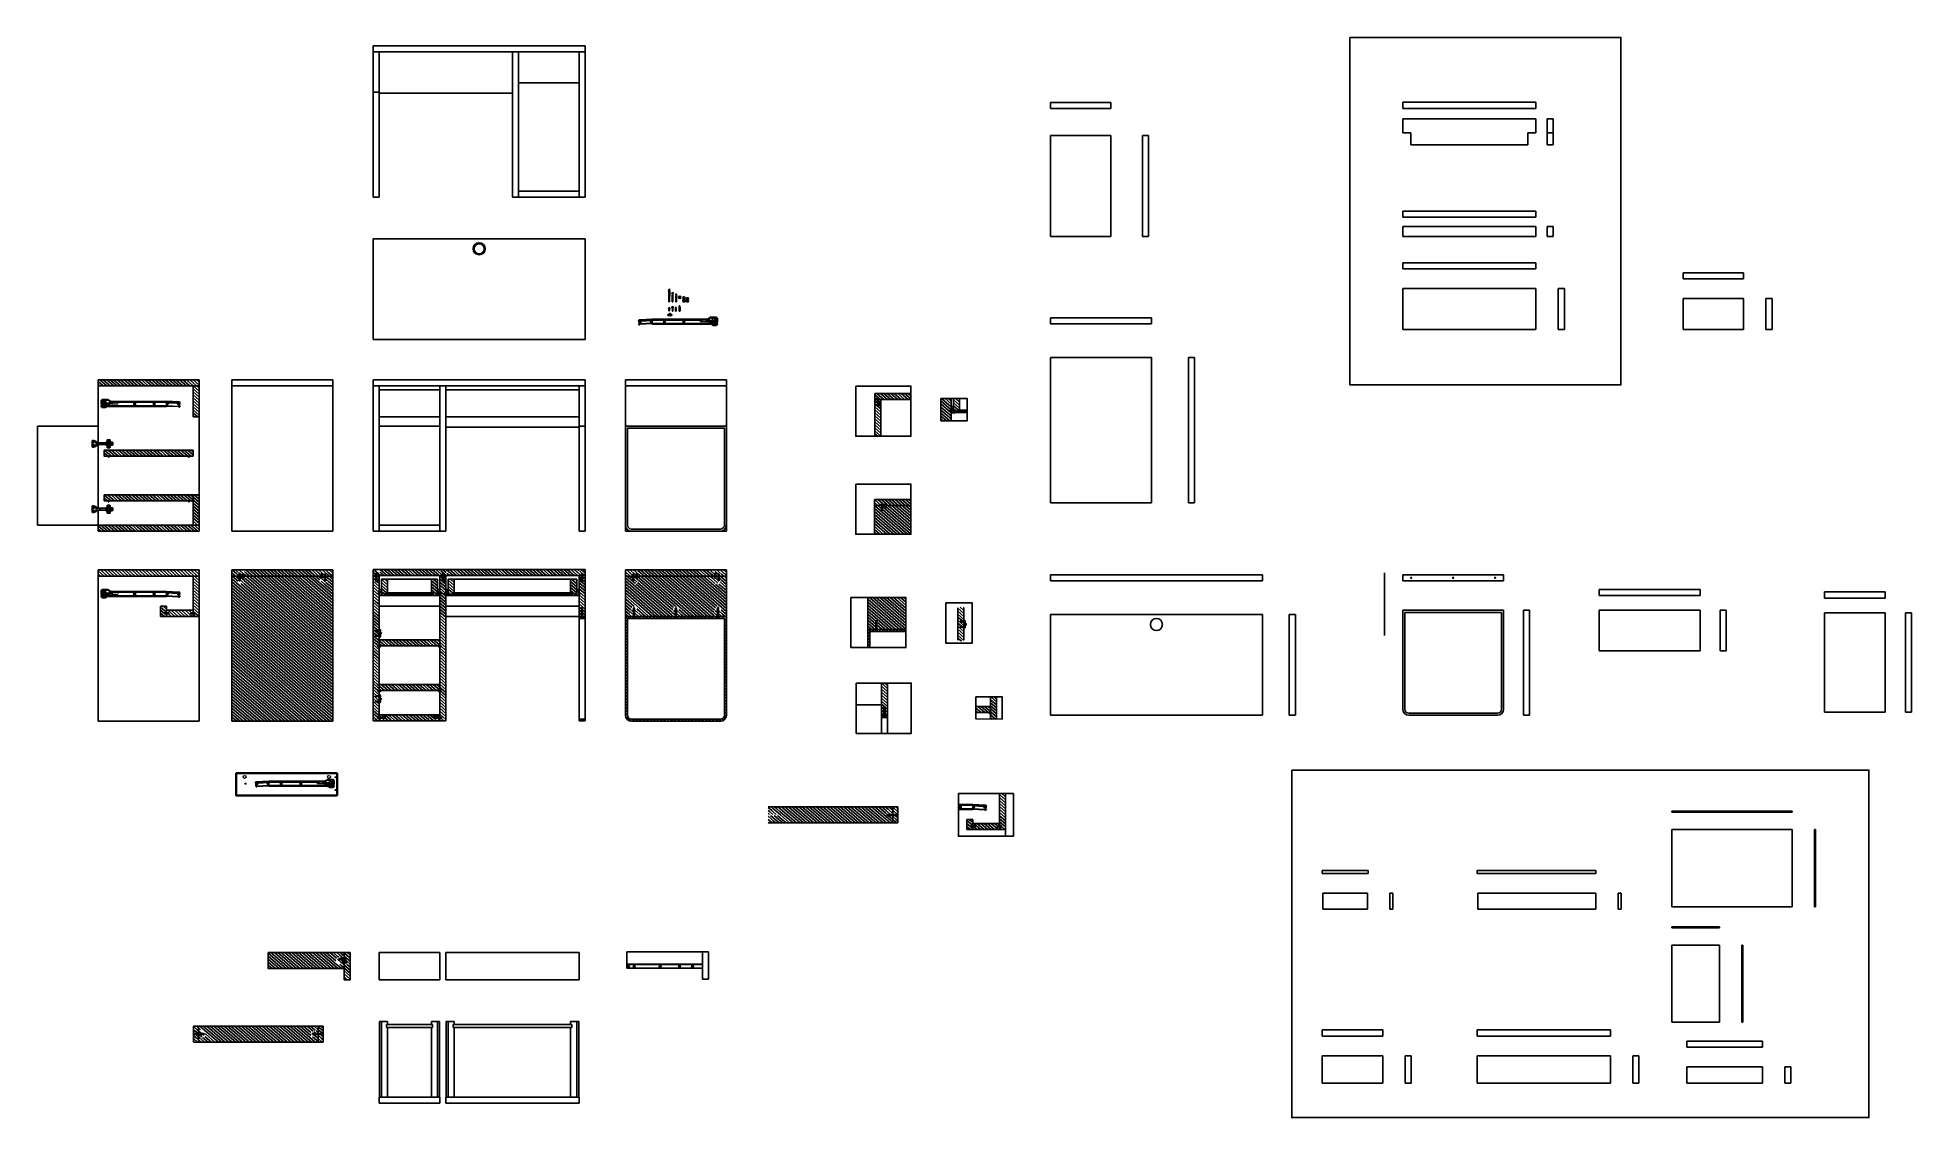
# Model space of a CAD drawing. Header units: inches. Extents: x 326 to 1255, y 1 to 536.
import ezdxf

# ---------------------------------------------------------------- set-up
doc = ezdxf.new("R2010")
doc.units = ezdxf.units.IN
doc.header["$MEASUREMENT"] = 0
doc.linetypes.add('CENTER2', pattern=[1.125, 0.75, -0.125, 0.125, -0.125])
doc.linetypes.add('PDF_IMPORT', pattern=[1, 0.8, -0.2])
doc.layers.get('0').update_dxf_attribs({"color": 94})
doc.layers.add('A-FURN', color=94, linetype='Continuous')
doc.layers.add('ferramenta', color=211, linetype='Continuous')

# ---------------------------------------------------------------- blocks, each defined once
blk = doc.blocks.new('Vite 1 scrivania')
at = {"layer": 'ferramenta'}
for p, q in [((-0.09, 2.58), (-0.09, 2.61)), ((0.24, 2.61), (-0.09, 2.61)), ((0.24, 2.58), (-0.09, 2.58)), ((-0.02, 2.51), (-0.09, 2.58)), ((-0.03, 1.27), (0, 1.29)), ((-0.03, 1.27), (0.01, 1.27)), ((-0.03, 1.18), (0, 1.2)), ((-0.03, 1.18), (0.01, 1.18)), ((-0.03, 1.09), (0, 1.11)), ((-0.03, 1.09), (0.01, 1.09)), ((-0.03, 1), (0, 1.02)), ((-0.03, 1), (0.01, 1)), ((-0.03, 0.91), (0, 0.93)), ((-0.03, 0.91), (0.01, 0.91)), ((-0.03, 0.82), (0, 0.84)), ((-0.03, 0.82), (0.01, 0.82)), ((-0.03, 0.73), (0, 0.75)), ((-0.03, 0.73), (0.01, 0.73)), ((-0.03, 0.65), (0, 0.66)), ((-0.03, 0.65), (0.01, 0.64)), ((-0.03, 0.56), (0, 0.57)), ((-0.03, 0.56), (0.01, 0.55)), ((-0.03, 0.47), (0, 0.49)), ((-0.03, 0.47), (0.01, 0.46)), ((-0.03, 0.38), (0, 0.4)), ((-0.03, 0.38), (0.01, 0.37)), ((-0.03, 0.29), (0, 0.31)), ((-0.03, 0.29), (0.01, 0.28)), ((-0.03, 0.2), (0, 0.22)), ((-0.03, 0.2), (0.01, 0.19)), ((-0.03, 0.11), (0, 0.13)), ((-0.03, 0.11), (0.01, 0.1)), ((-0.02, 1.39), (-0.02, 2.51)), ((-0.02, 2.51), (0.17, 2.51)), ((-0.02, 1.39), (0.17, 1.39)), ((0, 1.39), (0, 1.29)), ((0, 1.39), (0, 1.29)), ((0.13, 1.31), (0, 1.29)), ((0, 1.27), (0, 1.2)), ((0, 1.27), (0, 1.2)), ((0.13, 1.22), (0, 1.2)), ((0, 1.18), (0, 1.11)), ((0.13, 1.13), (0, 1.11)), ((0, 1.09), (0, 1.02)), ((0.13, 1.04), (0, 1.02)), ((0, 1), (0, 0.93)), ((0.13, 0.96), (0, 0.93)), ((0, 0.91), (0, 0.84)), ((0.13, 0.87), (0, 0.84)), ((0, 0.82), (0, 0.75)), ((0.13, 0.78), (0, 0.75)), ((0, 0.73), (0, 0.66)), ((0.13, 0.69), (0, 0.66)), ((0, 0.64), (0, 0.57)), ((0.13, 0.6), (0, 0.57)), ((0, 0.55), (0, 0.48)), ((0.13, 0.51), (0, 0.49)), ((0, 0.46), (0, 0.39)), ((0.13, 0.42), (0, 0.4)), ((0, 0.37), (0, 0.3)), ((0, 0.37), (0, 0.3)), ((0.13, 0.33), (0, 0.31)), ((0, 0.28), (0, 0.21)), ((0.13, 0.24), (0, 0.22)), ((0, 0.19), (0, 0.12)), ((0.13, 0.15), (0, 0.13)), ((0, 0.11), (0, 0.04)), ((0, 0.11), (0, 0)), ((0, 0), (0.14, 0)), ((0.13, 1.29), (0.01, 1.27)), ((0.13, 1.2), (0.01, 1.18)), ((0.13, 1.11), (0.01, 1.09)), ((0.13, 1.02), (0.01, 1)), ((0.13, 0.93), (0.01, 0.91)), ((0.13, 0.84), (0.01, 0.82)), ((0.13, 0.75), (0.01, 0.73)), ((0.13, 0.66), (0.01, 0.64)), ((0.13, 0.57), (0.01, 0.55)), ((0.13, 0.48), (0.01, 0.46)), ((0.13, 0.39), (0.01, 0.37)), ((0.13, 0.3), (0.01, 0.28)), ((0.13, 0.21), (0.01, 0.19)), ((0.13, 0.12), (0.01, 0.1)), ((0.17, 1.3), (0.13, 1.31)), ((0.17, 1.3), (0.13, 1.29)), ((0.17, 1.22), (0.13, 1.2)), ((0.17, 1.22), (0.13, 1.22)), ((0.17, 1.13), (0.13, 1.11)), ((0.17, 1.13), (0.13, 1.13)), ((0.17, 1.04), (0.13, 1.02)), ((0.17, 1.04), (0.13, 1.04)), ((0.17, 0.95), (0.13, 0.96)), ((0.17, 0.95), (0.13, 0.93)), ((0.17, 0.86), (0.13, 0.87)), ((0.17, 0.86), (0.13, 0.84)), ((0.17, 0.77), (0.13, 0.78)), ((0.17, 0.77), (0.13, 0.75)), ((0.17, 0.68), (0.13, 0.69)), ((0.17, 0.68), (0.13, 0.66)), ((0.17, 0.59), (0.13, 0.6)), ((0.17, 0.59), (0.13, 0.57)), ((0.17, 0.5), (0.13, 0.51)), ((0.17, 0.5), (0.13, 0.48)), ((0.17, 0.41), (0.13, 0.42)), ((0.17, 0.41), (0.13, 0.39)), ((0.17, 0.32), (0.13, 0.33)), ((0.17, 0.32), (0.13, 0.3)), ((0.17, 0.23), (0.13, 0.24)), ((0.17, 0.23), (0.13, 0.21)), ((0.17, 0.14), (0.13, 0.15)), ((0.17, 0.14), (0.13, 0.12)), ((0.14, 1.39), (0.14, 1.31)), ((0.14, 1.39), (0.14, 1.31)), ((0.14, 1.29), (0.14, 1.22)), ((0.14, 1.29), (0.14, 1.22)), ((0.14, 1.22), (0.14, 1.22)), ((0.14, 1.2), (0.14, 1.13)), ((0.14, 1.11), (0.14, 1.04)), ((0.14, 1.02), (0.14, 0.95)), ((0.14, 0.93), (0.14, 0.86)), ((0.14, 0.85), (0.14, 0.77)), ((0.14, 0.76), (0.14, 0.69)), ((0.14, 0.67), (0.14, 0.6)), ((0.14, 0.58), (0.14, 0.51)), ((0.14, 0.49), (0.14, 0.42)), ((0.14, 0.49), (0.14, 0.42)), ((0.14, 0.4), (0.14, 0.33)), ((0.14, 0.4), (0.14, 0.33)), ((0.14, 0.31), (0.14, 0.24)), ((0.14, 0.31), (0.14, 0.24)), ((0.14, 0.22), (0.14, 0.15)), ((0.14, 0.22), (0.14, 0.15)), ((0.14, 0.13), (0.14, 0)), ((0.14, 0.13), (0.14, 0)), ((0.17, 2.51), (0.24, 2.58)), ((0.17, 1.39), (0.17, 2.51)), ((0.24, 2.58), (0.24, 2.61))]:
    blk.add_line(p, q, dxfattribs=at)
blk = doc.blocks.new('Vite scrivania 2')
at = {"layer": 'ferramenta'}
for p, q in [((-0.11, 1.6), (0.28, 1.6)), ((-0.01, 1.06), (-0.01, 1.6)), ((-0.01, 1.06), (0.18, 1.06)), ((0.06, 0.99), (-0.01, 0.99)), ((-0.01, 0.97), (-0.01, 0.99)), ((0.06, 0.97), (-0.01, 0.97)), ((0.06, 0.91), (-0.01, 0.91)), ((-0.01, 0.89), (-0.01, 0.91)), ((0.06, 0.89), (-0.01, 0.89)), ((0.06, 0.84), (-0.01, 0.84)), ((-0.01, 0.81), (-0.01, 0.84)), ((0.06, 0.81), (-0.01, 0.81)), ((0.06, 0.76), (-0.01, 0.76)), ((-0.01, 0.73), (-0.01, 0.76)), ((0.06, 0.73), (-0.01, 0.73)), ((0.06, 0.68), (-0.01, 0.68)), ((-0.01, 0.65), (-0.01, 0.68)), ((0.06, 0.65), (-0.01, 0.65)), ((0.06, 0.6), (-0.01, 0.6)), ((-0.01, 0.57), (-0.01, 0.6)), ((0.06, 0.57), (-0.01, 0.57)), ((0.06, 0.52), (-0.01, 0.52)), ((-0.01, 0.5), (-0.01, 0.52)), ((0.06, 0.5), (-0.01, 0.5)), ((0.06, 0.44), (-0.01, 0.44)), ((-0.01, 0.42), (-0.01, 0.44)), ((0.06, 0.42), (-0.01, 0.42)), ((0.06, 0.36), (-0.01, 0.36)), ((-0.01, 0.34), (-0.01, 0.36)), ((0.06, 0.34), (-0.01, 0.34)), ((0.06, 0.29), (-0.01, 0.29)), ((-0.01, 0.26), (-0.01, 0.29)), ((0.06, 0.26), (-0.01, 0.26)), ((0.06, 0.21), (-0.01, 0.21)), ((-0.01, 0.18), (-0.01, 0.21)), ((0.06, 0.18), (-0.01, 0.18)), ((0.06, 0.13), (-0.01, 0.13)), ((-0.01, 0.1), (-0.01, 0.13)), ((0.06, 0.1), (-0.01, 0.1)), ((0.06, 0.05), (-0.01, 0.05)), ((-0.01, 0.03), (-0.01, 0.05)), ((0.06, 0.03), (-0.01, 0.03)), ((0, 0.99), (0, 1.06)), ((0, 0.91), (0, 0.97)), ((0, 0.84), (0, 0.89)), ((0, 0.76), (0, 0.81)), ((0, 0.68), (0, 0.73)), ((0, 0.6), (0, 0.65)), ((0, 0.52), (0, 0.57)), ((0, 0.44), (0, 0.5)), ((0, 0.36), (0, 0.42)), ((0, 0.29), (0, 0.34)), ((0, 0.21), (0, 0.26)), ((0, 0.13), (0, 0.18)), ((0, 0.05), (0, 0.1)), ((0, 0), (0, 0.03)), ((0, 0), (0.17, 0)), ((0.06, 0.97), (0.06, 0.99)), ((0.06, 0.89), (0.06, 0.91)), ((0.06, 0.81), (0.06, 0.84)), ((0.06, 0.73), (0.06, 0.76)), ((0.06, 0.65), (0.06, 0.68)), ((0.06, 0.57), (0.06, 0.6)), ((0.06, 0.5), (0.06, 0.52)), ((0.06, 0.42), (0.06, 0.44)), ((0.06, 0.34), (0.06, 0.36)), ((0.06, 0.26), (0.06, 0.29)), ((0.06, 0.18), (0.06, 0.21)), ((0.06, 0.1), (0.06, 0.13)), ((0.06, 0.03), (0.06, 0.05)), ((0.09, 1.06), (0.09, 0)), ((0.11, 0.99), (0.18, 0.99)), ((0.11, 0.97), (0.11, 0.99)), ((0.11, 0.97), (0.18, 0.97)), ((0.11, 0.91), (0.18, 0.91)), ((0.11, 0.89), (0.11, 0.91)), ((0.11, 0.89), (0.18, 0.89)), ((0.11, 0.84), (0.18, 0.84)), ((0.11, 0.81), (0.11, 0.84)), ((0.11, 0.81), (0.18, 0.81)), ((0.11, 0.76), (0.18, 0.76)), ((0.11, 0.73), (0.11, 0.76)), ((0.11, 0.73), (0.18, 0.73)), ((0.11, 0.68), (0.18, 0.68)), ((0.11, 0.65), (0.11, 0.68)), ((0.11, 0.65), (0.18, 0.65)), ((0.11, 0.6), (0.18, 0.6)), ((0.11, 0.57), (0.11, 0.6)), ((0.11, 0.57), (0.18, 0.57)), ((0.11, 0.52), (0.18, 0.52)), ((0.11, 0.5), (0.11, 0.52)), ((0.11, 0.5), (0.18, 0.5)), ((0.11, 0.44), (0.18, 0.44)), ((0.11, 0.42), (0.11, 0.44)), ((0.11, 0.42), (0.18, 0.42)), ((0.11, 0.36), (0.18, 0.36)), ((0.11, 0.34), (0.11, 0.36)), ((0.11, 0.34), (0.18, 0.34)), ((0.11, 0.29), (0.18, 0.29)), ((0.11, 0.26), (0.11, 0.29)), ((0.11, 0.26), (0.18, 0.26)), ((0.11, 0.21), (0.18, 0.21)), ((0.11, 0.18), (0.11, 0.21)), ((0.11, 0.18), (0.18, 0.18)), ((0.11, 0.13), (0.18, 0.13)), ((0.11, 0.1), (0.11, 0.13)), ((0.11, 0.1), (0.18, 0.1)), ((0.11, 0.05), (0.18, 0.05)), ((0.11, 0.03), (0.11, 0.05)), ((0.11, 0.03), (0.18, 0.03)), ((0.17, 0.99), (0.17, 1.06)), ((0.17, 0.91), (0.17, 0.97)), ((0.17, 0.84), (0.17, 0.89)), ((0.17, 0.76), (0.17, 0.81)), ((0.17, 0.68), (0.17, 0.73)), ((0.17, 0.6), (0.17, 0.65)), ((0.17, 0.52), (0.17, 0.57)), ((0.17, 0.44), (0.17, 0.5)), ((0.17, 0.36), (0.17, 0.42)), ((0.17, 0.29), (0.17, 0.34)), ((0.17, 0.21), (0.17, 0.26)), ((0.17, 0.13), (0.17, 0.18)), ((0.17, 0.05), (0.17, 0.1)), ((0.17, 0), (0.17, 0.03)), ((0.18, 1.06), (0.18, 1.6)), ((0.18, 0.97), (0.18, 0.99)), ((0.18, 0.89), (0.18, 0.91)), ((0.18, 0.81), (0.18, 0.84)), ((0.18, 0.73), (0.18, 0.76)), ((0.18, 0.65), (0.18, 0.68)), ((0.18, 0.57), (0.18, 0.6)), ((0.18, 0.5), (0.18, 0.52)), ((0.18, 0.42), (0.18, 0.44)), ((0.18, 0.34), (0.18, 0.36)), ((0.18, 0.26), (0.18, 0.29)), ((0.18, 0.18), (0.18, 0.21)), ((0.18, 0.1), (0.18, 0.13)), ((0.18, 0.03), (0.18, 0.05))]:
    blk.add_line(p, q, dxfattribs=at)
blk.add_arc((0.09, 1.49), 0.219, 29.1372, 150.8628, dxfattribs=at)
blk = doc.blocks.new('scrivania vite 3')
at = {"layer": 'ferramenta'}
for p, q in [((-0.12, 1.52), (-0.12, 1.6)), ((-0.12, 1.6), (0.12, 1.6)), ((-0.12, 1.52), (0.12, 1.52)), ((-0.11, 0.45), (-0.11, 1.31)), ((-0.11, 1.31), (0.11, 1.31)), ((-0.11, 1.28), (-0.01, 1.28)), ((-0.11, 0.42), (-0.11, 0.45)), ((-0.11, 0.45), (0.11, 0.45)), ((-0.11, 0.42), (0.11, 0.42)), ((-0.1, 0.35), (-0.07, 0.37)), ((-0.1, 0.35), (-0.06, 0.34)), ((-0.1, 0.28), (-0.07, 0.3)), ((-0.1, 0.28), (-0.06, 0.28)), ((-0.1, 0.22), (-0.07, 0.24)), ((-0.1, 0.22), (-0.06, 0.22)), ((-0.1, 0.16), (-0.07, 0.18)), ((-0.1, 0.16), (-0.06, 0.16)), ((-0.1, 0.11), (-0.07, 0.13)), ((-0.1, 0.11), (-0.06, 0.1)), ((-0.1, 0.06), (-0.07, 0.07)), ((-0.1, 0.06), (-0.06, 0.05)), ((-0.09, 1.28), (-0.09, 0.45)), ((-0.07, 1.31), (-0.07, 1.52)), ((-0.07, 0.36), (-0.07, 0.42)), ((0.06, 0.39), (-0.07, 0.37)), ((-0.07, 0.3), (-0.07, 0.34)), ((0.06, 0.33), (-0.07, 0.3)), ((-0.07, 0.24), (-0.07, 0.28)), ((0.06, 0.26), (-0.07, 0.24)), ((-0.07, 0.18), (-0.07, 0.22)), ((0.06, 0.21), (-0.07, 0.18)), ((-0.07, 0.12), (-0.07, 0.16)), ((0.06, 0.15), (-0.07, 0.13)), ((-0.07, 0.07), (-0.07, 0.11)), ((0.06, 0.1), (-0.07, 0.07)), ((-0.07, 0.05), (-0.07, 0.02)), ((-0.07, 0.02), (0.07, 0.02)), ((0.06, 0.36), (-0.06, 0.34)), ((0.06, 0.3), (-0.06, 0.28)), ((0.06, 0.24), (-0.06, 0.22)), ((0.06, 0.18), (-0.06, 0.16)), ((0.06, 0.12), (-0.06, 0.1)), ((0.06, 0.07), (-0.06, 0.05)), ((-0.01, 1.28), (-0.01, 0.45)), ((0.01, 1.28), (0.11, 1.28)), ((0.01, 1.28), (0.01, 0.45)), ((0.1, 0.38), (0.06, 0.39)), ((0.1, 0.38), (0.06, 0.36)), ((0.1, 0.32), (0.06, 0.33)), ((0.1, 0.32), (0.06, 0.3)), ((0.1, 0.26), (0.06, 0.24)), ((0.1, 0.26), (0.06, 0.26)), ((0.1, 0.2), (0.06, 0.21)), ((0.1, 0.2), (0.06, 0.18)), ((0.1, 0.14), (0.06, 0.15)), ((0.1, 0.14), (0.06, 0.12)), ((0.1, 0.09), (0.06, 0.1)), ((0.1, 0.09), (0.06, 0.07)), ((0.07, 1.31), (0.07, 1.52)), ((0.07, 0.39), (0.07, 0.42)), ((0.07, 0.32), (0.07, 0.37)), ((0.07, 0.26), (0.07, 0.31)), ((0.07, 0.2), (0.07, 0.24)), ((0.07, 0.15), (0.07, 0.19)), ((0.07, 0.1), (0.07, 0.13)), ((0.07, 0.08), (0.07, 0.02)), ((0.09, 1.28), (0.09, 0.45)), ((0.11, 0.45), (0.11, 1.31)), ((0.11, 0.42), (0.11, 0.45)), ((0.12, 1.52), (0.12, 1.6))]:
    blk.add_line(p, q, dxfattribs=at)
blk.add_arc((0, 0.06), 0.0634, 217.3887, 322.6113, dxfattribs=at)
blk = doc.blocks.new('scrivania vite 5')
blk.add_line((-0.36, 0.14), (-0.36, 0.42))
at = {"layer": 'ferramenta'}
for p, q in [((-0.95, 0.56), (-0.95, 0.61)), ((-0.95, 0.61), (-0.36, 0.61)), ((-0.95, 0.56), (-0.91, 0.56)), ((-0.95, 0.35), (-0.95, 0.42)), ((-0.95, 0.42), (-0.91, 0.42)), ((-0.95, 0.35), (-0.37, 0.35)), ((-0.95, 0.21), (-0.95, 0.14)), ((-0.95, 0.21), (-0.37, 0.21)), ((-0.95, 0.14), (-0.36, 0.14)), ((-0.91, 0.56), (-0.91, 0.42)), ((-0.89, 0.37), (-0.89, 0.56)), ((-0.89, 0.56), (-0.46, 0.56)), ((-0.89, 0.56), (-0.46, 0.56)), ((-0.89, 0.37), (-0.46, 0.37)), ((-0.83, 0.37), (-0.83, 0.56)), ((-0.79, 0.54), (-0.79, 0.39)), ((-0.79, 0.54), (-0.58, 0.54)), ((-0.79, 0.39), (-0.58, 0.39)), ((-0.68, 0.39), (-0.68, 0.54)), ((-0.58, 0.39), (-0.58, 0.54)), ((-0.58, 0.21), (-0.58, 0.35)), ((-0.54, 0.37), (-0.54, 0.56)), ((-0.51, 0.21), (-0.51, 0.35)), ((-0.46, 0.37), (-0.46, 0.56)), ((-0.45, 0.56), (-0.45, 0.42)), ((-0.45, 0.56), (-0.36, 0.56)), ((-0.45, 0.56), (-0.36, 0.56)), ((-0.36, 0.42), (-0.45, 0.42)), ((-0.37, 0.35), (-0.37, 0.21)), ((-0.36, 0.56), (-0.36, 0.61))]:
    blk.add_line(p, q, dxfattribs=at)
blk = doc.blocks.new('scrivania vite 6')
at = {"layer": 'ferramenta'}
for p, q in [((-0.04, 0.34), (0.5, 0.34)), ((-0.04, 0.34), (-0.04, 0.32)), ((-0.04, 0.32), (0.5, 0.32)), ((0, 0.2), (0, 0.29)), ((0, 0.29), (0.02, 0.29)), ((0, 0.2), (0.45, 0.2)), ((0, 0.2), (0.07, 0.2)), ((0, 0.08), (0, 0)), ((0, 0.08), (0.45, 0.08)), ((0, 0), (0.47, 0)), ((0.02, 0.29), (0.02, 0.32)), ((0.07, 0.24), (0.07, 0.3)), ((0.07, 0.3), (0.35, 0.3)), ((0.07, 0.24), (0.35, 0.24)), ((0.07, 0.2), (0.35, 0.2)), ((0.25, 0.08), (0.25, 0.2)), ((0.33, 0.08), (0.33, 0.2)), ((0.35, 0.24), (0.35, 0.3)), ((0.35, 0.2), (0.37, 0.2)), ((0.37, 0.24), (0.37, 0.3)), ((0.37, 0.3), (0.47, 0.3)), ((0.37, 0.24), (0.47, 0.24)), ((0.45, 0.08), (0.45, 0.2)), ((0.47, 0.3), (0.47, 0.32)), ((0.47, 0), (0.47, 0.24)), ((0.5, 0.32), (0.5, 0.34))]:
    blk.add_line(p, q, dxfattribs=at)
blk = doc.blocks.new('scrivania vite7')
at = {"layer": 'ferramenta'}
for p, q in [((-0.09, 0.4), (0.23, 0.4)), ((-0.02, 0.32), (-0.09, 0.4)), ((-0.05, 0.27), (-0.02, 0.29)), ((-0.05, 0.27), (-0.01, 0.27)), ((-0.05, 0.21), (-0.02, 0.22)), ((-0.05, 0.21), (-0.01, 0.2)), ((-0.05, 0.14), (-0.02, 0.16)), ((-0.05, 0.14), (-0.01, 0.13)), ((-0.05, 0.07), (-0.02, 0.09)), ((-0.05, 0.07), (-0.01, 0.07)), ((-0.02, 0.29), (0.15, 0.32)), ((-0.02, 0.29), (-0.02, 0.32)), ((-0.02, 0.32), (0.15, 0.32)), ((-0.02, 0.23), (-0.02, 0.27)), ((-0.02, 0.22), (0.15, 0.26)), ((-0.02, 0.16), (-0.02, 0.2)), ((-0.02, 0.16), (0.15, 0.19)), ((-0.02, 0.09), (-0.02, 0.13)), ((-0.02, 0.09), (0.15, 0.12)), ((-0.02, 0.03), (-0.02, 0.07)), ((-0.02, 0.03), (0, 0)), ((-0.02, 0.03), (0.15, 0.03)), ((-0.01, 0.27), (0.15, 0.3)), ((-0.01, 0.2), (0.15, 0.23)), ((-0.01, 0.13), (0.15, 0.16)), ((-0.01, 0.07), (0.15, 0.1)), ((0, 0), (0.14, 0)), ((0.14, 0), (0.15, 0.03)), ((0.15, 0.32), (0.23, 0.4)), ((0.19, 0.32), (0.15, 0.3)), ((0.19, 0.32), (0.15, 0.32)), ((0.15, 0.32), (0.15, 0.32)), ((0.15, 0.26), (0.15, 0.3)), ((0.19, 0.25), (0.15, 0.26)), ((0.19, 0.25), (0.15, 0.23)), ((0.15, 0.19), (0.15, 0.23)), ((0.19, 0.18), (0.15, 0.19)), ((0.19, 0.18), (0.15, 0.16)), ((0.15, 0.12), (0.15, 0.16)), ((0.19, 0.11), (0.15, 0.12)), ((0.19, 0.11), (0.15, 0.1)), ((0.15, 0.03), (0.15, 0.1))]:
    blk.add_line(p, q, dxfattribs=at)

msp = doc.modelspace()

# ---------------------------------------------------------------- hatches: boundary and pattern name
at = {"layer": 'A-FURN'}
h = msp.add_hatch(dxfattribs=at)
h.set_pattern_fill('ANSI31', color=253, scale=9, angle=94)
h.paths.add_polyline_path([(744.23, 356.48), (742.98, 356.48), (742.98, 354.71), (744.23, 354.71)], flags=17)
h.paths.add_polyline_path([(744.23, 353.51), (742.47, 353.51), (742.47, 356.48), (741.23, 356.48), (741.23, 338.26), (744.23, 338.26)])
h.paths.add_polyline_path([(759.05, 359.48), (741.23, 359.48), (741.23, 356.48), (742.47, 356.48), (742.47, 357.36), (742.98, 357.36), (742.98, 356.48), (759.05, 356.48)])
h.paths.add_polyline_path([(786.95, 351.2), (782.12, 351.2), (782.12, 350.7), (786.95, 350.7)])
h.paths.add_polyline_path([(783.12, 350.67), (782.09, 350.67), (782.09, 351.23), (783.12, 351.23), (783.12, 356.97), (780.12, 356.98), (780.12, 351.18), (780.8, 351.18), (780.8, 350.7), (780.12, 350.7), (780.12, 349.99), (780.43, 349.99), (780.57, 350.19), (780.57, 349.99), (783.12, 349.99)])
h.paths.add_polyline_path([(778.96, 356.98), (773.96, 357), (773.96, 345.99), (778.96, 345.97), (778.96, 350.7), (778.28, 350.7), (778.28, 351.18), (778.96, 351.18)])
h.paths.add_polyline_path([(759.05, 306.95), (740.99, 306.95), (740.99, 303.95), (744.54, 303.95), (744.54, 304.82), (745.05, 304.82), (745.05, 303.96), (745.09, 303.95), (746.24, 303.95), (746.24, 305.02), (746.82, 305.02), (746.82, 303.95), (759.05, 303.95)])
h.paths.add_polyline_path([(759.05, 303.95), (746.82, 303.95), (746.82, 302.88), (746.24, 302.88), (746.24, 303.95), (745.05, 303.95), (745.05, 301.55), (744.54, 301.55), (744.54, 303.95), (740.99, 303.95), (740.99, 289.65), (759.05, 289.65)])
h.paths.add_polyline_path([(741.72, 242.46), (737.75, 242.46), (737.75, 233.5), (738.75, 233.5), (738.75, 241.46), (741.58, 241.46), (741.58, 241.53), (741.72, 241.68)])
h.paths.add_polyline_path([(756.6, 242.46), (742.23, 242.46), (742.23, 241.68), (742.37, 241.53), (742.37, 241.46), (756.6, 241.46)])
h.paths.add_polyline_path([(756.6, 258.4), (737.75, 258.4), (737.75, 242.46), (741.72, 242.46), (741.72, 246.76), (742.23, 246.76), (742.23, 242.46), (756.6, 242.46)])
h.paths.add_polyline_path([(747.49, 199.78), (746.24, 199.78), (746.24, 199), (746.38, 198.86), (746.38, 198.78), (747.49, 198.78)])
h.paths.add_polyline_path([(745.73, 199.78), (744.49, 199.78), (744.49, 198.78), (745.59, 198.78), (745.59, 198.86), (745.73, 199)])
h.paths.add_polyline_path([(745.73, 204.09), (746.24, 204.09), (746.24, 199.78), (747.49, 199.78), (747.49, 215.89), (744.49, 215.89), (744.49, 199.78), (745.73, 199.78)])
h.paths.add_polyline_path([(798.54, 204.27), (791.29, 204.27), (791.29, 201.27), (798.54, 201.27)])
h.paths.add_polyline_path([(801.54, 209.08), (798.54, 209.09), (798.54, 201.21), (799.21, 201.21), (799.21, 200.81), (798.54, 200.81), (798.54, 198.08), (801.54, 198.07)])
h.paths.add_polyline_path([(789.8, 146.34), (789.8, 148.34), (786.8, 148.34), (786.8, 143.34), (789.8, 143.34), (789.8, 144.55), (788.73, 144.55), (788.73, 145.14), (789.8, 145.14)])
h.paths.add_polyline_path([(802.96, 146.34), (789.8, 146.34), (789.8, 145.14), (790.87, 145.14), (790.87, 144.55), (789.8, 144.55), (789.8, 143.34), (802.96, 143.34), (802.96, 144.55), (801.89, 144.55), (801.89, 145.14), (802.96, 145.14)])
h.paths.add_polyline_path([(805.96, 161.12), (802.96, 161.12), (802.96, 145.14), (804.03, 145.14), (804.03, 144.55), (802.96, 144.55), (802.96, 143.34), (805.96, 143.34)])
h.paths.add_polyline_path([(785.36, 253.59), (782.36, 253.6), (782.36, 236.64), (785.36, 236.63), (785.36, 243.55), (783.5, 243.55), (783.5, 243.94), (785.36, 243.94), (785.36, 246.13), (783.5, 246.13), (783.5, 246.52), (785.36, 246.52)])
edge = h.paths.add_edge_path()
edge.add_arc((468.11, 295.42), 30.46, 269.82781, 270.71643, ccw=False)
edge.add_arc((467.93, 295.41), 30.44, 268.66782, 270.17074, ccw=False)
edge.add_arc((467.2, 266.8), 1.82, 143.31324, 270.81366, ccw=False)
edge.add_arc((464.69, 268.62), 1.28, 324.70195, 375.76897)
edge.add_line((465.92, 268.97), (429.4, 268.97))
edge.add_arc((430.63, 268.62), 1.28, 164.23103, 215.29805)
edge.add_arc((428.13, 266.8), 1.82, -90.81366, 36.68676, ccw=False)
edge.add_arc((427.39, 295.41), 30.44, 270.71726, 271.33218, ccw=False)
edge.add_line((427.77, 264.97), (447.66, 196.97))
edge.add_line((447.66, 196.97), (468.5, 264.97))
edge = h.paths.add_edge_path()
edge.add_line((472.66, 268.97), (470.12, 268.97))
edge.add_arc((471.35, 268.62), 1.28, 164.23103, 215.29805)
edge.add_arc((468.85, 266.8), 1.82, -90.81395, 36.68676, ccw=False)
edge.add_arc((468.11, 295.42), 30.46, 270.71643, 271.33209, ccw=False)
edge.add_line((468.5, 264.97), (447.66, 196.97))
edge.add_line((447.66, 196.97), (472.66, 196.97))
edge.add_line((472.66, 196.97), (472.66, 268.97))
edge = h.paths.add_edge_path()
edge.add_arc((427.39, 295.41), 30.44, 269.82926, 270.71726, ccw=False)
edge.add_arc((427.21, 295.42), 30.46, 268.66791, 270.17219, ccw=False)
edge.add_arc((426.48, 266.8), 1.82, 143.31324, 270.81395, ccw=False)
edge.add_arc((423.97, 268.62), 1.28, 324.70195, 375.76897)
edge.add_line((425.2, 268.97), (422.66, 268.97))
edge.add_line((422.66, 268.97), (422.66, 196.97))
edge.add_line((422.66, 196.97), (447.66, 196.97))
edge.add_line((447.66, 196.97), (427.77, 264.97))
edge = h.paths.add_edge_path()
edge.add_arc((467.28, 251.12), 20.56, 89.82781, 91.60506, ccw=False)
edge.add_line((467.34, 271.68), (468.02, 271.68))
edge.add_line((468.02, 271.68), (468.08, 271.97))
edge.add_line((468.08, 271.97), (427.3, 271.97))
edge.add_line((427.3, 271.97), (427.3, 271.68))
edge.add_line((427.3, 271.68), (427.98, 271.68))
edge.add_arc((428.04, 251.12), 20.56, 88.39494, 90.17219, ccw=False)
edge.add_arc((428.54, 270.44), 1.23, -36.68676, 86.24891, ccw=False)
edge.add_arc((430.23, 269.21), 0.864, 144.70195, 195.76897)
edge.add_line((429.4, 268.97), (465.92, 268.97))
edge.add_arc((465.09, 269.21), 0.864, 344.23103, 395.29805)
edge.add_arc((466.78, 270.44), 1.23, 93.75109, 216.68676, ccw=False)
edge = h.paths.add_edge_path()
edge.add_arc((426.56, 251.12), 20.56, 89.82781, 91.60506, ccw=False)
edge.add_line((426.62, 271.68), (427.3, 271.68))
edge.add_line((427.3, 271.68), (427.3, 271.97))
edge.add_line((427.3, 271.97), (422.66, 271.97))
edge.add_line((422.66, 271.97), (422.66, 268.97))
edge.add_line((422.66, 268.97), (425.2, 268.97))
edge.add_arc((424.37, 269.21), 0.864, 344.23103, 395.29805)
edge.add_arc((426.06, 270.44), 1.23, 93.75109, 216.68676, ccw=False)
edge = h.paths.add_edge_path()
edge.add_line((472.66, 271.97), (468.08, 271.97))
edge.add_line((468.08, 271.97), (468.02, 271.68))
edge.add_line((468.02, 271.68), (468.7, 271.68))
edge.add_arc((468.77, 251.12), 20.56, 88.39494, 90.17219, ccw=False)
edge.add_arc((469.26, 270.44), 1.23, -36.68676, 86.24891, ccw=False)
edge.add_arc((470.95, 269.21), 0.864, 144.70195, 195.76897)
edge.add_line((470.12, 268.97), (472.66, 268.97))
edge.add_line((472.66, 268.97), (472.66, 271.97))
h.paths.add_polyline_path([(618.66, 247.97), (621.49, 247.97), (621.49, 248.05), (621.63, 248.19), (621.63, 248.97), (617.66, 248.97), (617.66, 224.47), (618.66, 223.97)])
edge = h.paths.add_edge_path()
edge.add_line((667.66, 248.97), (665.55, 248.97))
edge.add_arc((663.7, 250.18), 2.21, 273.40558, 326.95171, ccw=False)
edge.add_line((663.83, 247.97), (666.66, 247.97))
edge.add_line((666.66, 247.97), (666.66, 223.97))
edge.add_line((666.66, 223.97), (667.66, 224.47))
edge.add_line((667.66, 224.47), (667.66, 248.97))
edge = h.paths.add_edge_path()
edge.add_line((618.66, 223.97), (617.66, 224.47))
edge.add_line((617.66, 224.47), (617.66, 199.97))
edge.add_arc((620.66, 199.97), 3, 180, 225)
edge.add_line((618.54, 197.85), (619.25, 198.56))
edge.add_arc((620.66, 199.97), 2, 180, 225, ccw=False)
edge.add_line((618.66, 199.97), (618.66, 223.97))
edge = h.paths.add_edge_path()
edge.add_line((666.78, 197.85), (666.08, 198.56))
edge.add_arc((664.66, 199.97), 2, 270, 315, ccw=False)
edge.add_line((664.66, 197.97), (620.66, 197.97))
edge.add_arc((620.66, 199.97), 2, 225, 270, ccw=False)
edge.add_line((619.25, 198.56), (618.54, 197.85))
edge.add_arc((620.66, 199.97), 3, 225, 270)
edge.add_line((620.66, 196.97), (664.66, 196.97))
edge.add_arc((664.66, 199.97), 3, 270, 315)
edge = h.paths.add_edge_path()
edge.add_line((667.66, 224.47), (666.66, 223.97))
edge.add_line((666.66, 223.97), (666.66, 199.97))
edge.add_arc((664.66, 199.97), 2, -45, 0, ccw=False)
edge.add_line((666.08, 198.56), (666.78, 197.85))
edge.add_arc((664.66, 199.97), 3, 315, 360)
edge.add_line((667.66, 199.97), (667.66, 224.47))
edge = h.paths.add_edge_path()
edge.add_line((661.32, 248.97), (642.92, 248.97))
edge.add_line((642.92, 248.97), (642.92, 248.19))
edge.add_line((642.92, 248.19), (643.06, 248.05))
edge.add_line((643.06, 248.05), (643.06, 247.97))
edge.add_line((643.06, 247.97), (663.04, 247.97))
edge.add_arc((663.17, 250.18), 2.21, 213.04829, 266.59442, ccw=False)
h.paths.add_polyline_path([(642.41, 248.97), (622.14, 248.97), (622.14, 248.19), (622.28, 248.05), (622.28, 247.97), (642.27, 247.97), (642.27, 248.05), (642.41, 248.19)])
edge = h.paths.add_edge_path()
edge.add_arc((621.56, 251.12), 20.56, 89.82781, 91.60506, ccw=False)
edge.add_line((621.62, 271.68), (622.3, 271.68))
edge.add_line((622.3, 271.68), (622.3, 271.97))
edge.add_line((622.3, 271.97), (617.66, 271.97))
edge.add_line((617.66, 271.97), (617.66, 268.97))
edge.add_line((617.66, 268.97), (620.2, 268.97))
edge.add_arc((619.37, 269.21), 0.864, 344.23103, 395.29805)
edge.add_arc((621.06, 270.44), 1.23, 93.75109, 216.68676, ccw=False)
edge = h.paths.add_edge_path()
edge.add_line((667.66, 271.97), (662.97, 271.97))
edge.add_line((662.97, 271.97), (663.02, 271.68))
edge.add_line((663.02, 271.68), (663.7, 271.68))
edge.add_arc((663.77, 251.12), 20.56, 88.39494, 90.17219, ccw=False)
edge.add_arc((664.26, 270.44), 1.23, -36.68676, 86.24891, ccw=False)
edge.add_arc((665.95, 269.21), 0.864, 144.70195, 195.76897)
edge.add_line((665.12, 268.97), (667.66, 268.97))
edge.add_line((667.66, 268.97), (667.66, 271.97))
edge = h.paths.add_edge_path()
edge.add_arc((662.28, 251.12), 20.56, 89.82781, 91.60506, ccw=False)
edge.add_line((662.34, 271.68), (663.02, 271.68))
edge.add_line((663.02, 271.68), (662.97, 271.97))
edge.add_line((662.97, 271.97), (622.3, 271.97))
edge.add_line((622.3, 271.97), (622.3, 271.68))
edge.add_line((622.3, 271.68), (622.98, 271.68))
edge.add_arc((623.04, 251.12), 20.56, 88.39494, 90.17219, ccw=False)
edge.add_arc((623.54, 270.44), 1.23, -36.68676, 86.24891, ccw=False)
edge.add_arc((625.23, 269.21), 0.864, 144.70195, 195.76897)
edge.add_line((624.4, 268.97), (660.92, 268.97))
edge.add_arc((660.09, 269.21), 0.864, 344.23103, 395.29805)
edge.add_arc((661.78, 270.44), 1.23, 93.75109, 216.68676, ccw=False)
edge = h.paths.add_edge_path()
edge.add_arc((622.21, 295.42), 30.46, 268.39494, 269.28357, ccw=False)
edge.add_arc((621.48, 266.8), 1.82, 144.45913, 266.24891, ccw=False)
edge.add_arc((618.97, 268.62), 1.28, 323.07042, 375.76897)
edge.add_line((620.2, 268.97), (617.66, 268.97))
edge.add_line((617.66, 268.97), (617.66, 248.97))
edge.add_line((617.66, 248.97), (619.77, 248.97))
edge.add_arc((618.54, 249.32), 1.28, 344.23103, 396.92958)
edge.add_arc((621.08, 251.74), 2.24, 93.84686, 227.41623, ccw=False)
edge.add_arc((621.78, 223.52), 30.46, 89.82781, 91.60187, ccw=False)
edge.add_line((621.87, 253.98), (621.83, 264.97))
edge = h.paths.add_edge_path()
edge.add_line((642.66, 268.97), (624.4, 268.97))
edge.add_arc((625.63, 268.62), 1.28, 164.23103, 216.92958)
edge.add_arc((623.13, 266.8), 1.82, -86.24891, 35.54087, ccw=False)
edge.add_arc((622.39, 295.41), 30.44, 269.82926, 271.60525, ccw=False)
edge.add_arc((622.21, 295.42), 30.46, 269.28357, 270.17219, ccw=False)
edge.add_line((621.83, 264.97), (621.87, 253.98))
edge.add_arc((621.94, 219.74), 34.24, 88.49007, 90.1215, ccw=False)
edge.add_arc((622.7, 251.74), 2.24, -47.41623, 86.13506, ccw=False)
edge.add_arc((625.23, 249.32), 1.28, 143.07042, 195.76897)
edge.add_line((624, 248.97), (640.55, 248.97))
edge.add_arc((639.32, 249.32), 1.28, 344.23103, 396.92958)
edge.add_arc((641.85, 251.74), 2.24, 93.84686, 227.41623, ccw=False)
edge.add_arc((642.56, 223.52), 30.46, 89.82781, 91.60187, ccw=False)
edge.add_line((642.65, 253.98), (642.66, 268.97))
edge = h.paths.add_edge_path()
edge.add_arc((662.93, 295.41), 30.44, 268.39475, 270.17074, ccw=False)
edge.add_arc((662.2, 266.8), 1.82, 144.45913, 266.24891, ccw=False)
edge.add_arc((659.69, 268.62), 1.28, 323.07042, 375.76897)
edge.add_line((660.92, 268.97), (642.66, 268.97))
edge.add_line((642.66, 268.97), (642.65, 253.98))
edge.add_arc((642.72, 219.74), 34.24, 88.49007, 90.1215, ccw=False)
edge.add_arc((643.47, 251.74), 2.24, -47.41623, 86.13506, ccw=False)
edge.add_arc((646.01, 249.32), 1.28, 143.07042, 195.76897)
edge.add_line((644.78, 248.97), (661.32, 248.97))
edge.add_arc((660.09, 249.32), 1.28, 344.23103, 396.92958)
edge.add_arc((662.63, 251.74), 2.24, 93.84686, 227.41623, ccw=False)
edge.add_arc((663.33, 223.52), 30.46, 89.82781, 91.60187, ccw=False)
edge.add_line((663.42, 253.98), (663.02, 264.97))
edge = h.paths.add_edge_path()
edge.add_line((667.66, 268.97), (665.12, 268.97))
edge.add_arc((666.35, 268.62), 1.28, 164.23103, 216.92958)
edge.add_arc((663.85, 266.8), 1.82, -86.24891, 35.54087, ccw=False)
edge.add_arc((663.11, 295.42), 30.46, 269.82781, 271.60506, ccw=False)
edge.add_line((663.02, 264.97), (663.42, 253.98))
edge.add_arc((663.5, 219.74), 34.24, 88.49007, 90.1215, ccw=False)
edge.add_arc((664.25, 251.74), 2.24, -47.41623, 86.13506, ccw=False)
edge.add_arc((666.78, 249.32), 1.28, 143.07042, 195.76897)
edge.add_line((665.55, 248.97), (667.66, 248.97))
edge.add_line((667.66, 248.97), (667.66, 268.97))
h.paths.add_polyline_path([(597.66, 197.97), (594.66, 197.97), (594.66, 197.24), (597.66, 197.24)])
edge = h.paths.add_edge_path()
edge.add_arc((526.42, 251.38), 20.56, 89.82781, 91.60506, ccw=False)
edge.add_line((526.48, 271.94), (527.16, 271.94))
edge.add_line((527.16, 271.94), (527.14, 272.24))
edge.add_line((527.14, 272.24), (492.66, 272.24))
edge.add_line((492.66, 272.24), (492.66, 271.94))
edge.add_line((492.66, 271.94), (494.84, 271.94))
edge.add_arc((494.91, 251.38), 20.56, 88.39494, 90.17219, ccw=False)
edge.add_arc((495.4, 270.7), 1.23, -36.68676, 86.24891, ccw=False)
edge.add_arc((497.09, 269.47), 0.864, 144.70195, 195.76897)
edge.add_line((496.26, 269.24), (525.06, 269.24))
edge.add_arc((524.23, 269.47), 0.864, 344.23103, 395.29805)
edge.add_arc((525.92, 270.7), 1.23, 93.75109, 216.68676, ccw=False)
edge = h.paths.add_edge_path()
edge.add_arc((595.42, 251.38), 20.56, 89.82781, 91.60506, ccw=False)
edge.add_line((595.48, 271.94), (597.66, 271.94))
edge.add_line((597.66, 271.94), (597.66, 272.24))
edge.add_line((597.66, 272.24), (527.14, 272.24))
edge.add_line((527.14, 272.24), (527.16, 271.94))
edge.add_line((527.16, 271.94), (527.84, 271.94))
edge.add_arc((527.91, 251.38), 20.56, 88.39494, 90.17219, ccw=False)
edge.add_arc((528.4, 270.7), 1.23, -36.68676, 86.24891, ccw=False)
edge.add_arc((530.09, 269.47), 0.864, 144.70195, 195.76897)
edge.add_line((529.26, 269.24), (594.06, 269.24))
edge.add_arc((593.23, 269.47), 0.864, 344.23103, 395.29805)
edge.add_arc((594.92, 270.7), 1.23, 93.75109, 216.68676, ccw=False)
edge = h.paths.add_edge_path()
edge.add_line((520.05, 200.24), (501.27, 200.24))
edge.add_arc((505.24, 198.6), 4.29, 157.60972, 198.56992)
edge.add_line((501.17, 197.24), (520.15, 197.24))
edge.add_arc((516.09, 198.6), 4.29, 341.43008, 382.39028)
edge = h.paths.add_edge_path()
edge.add_arc((494.3, 226.28), 4.32, 71.62171, 112.31304)
edge.add_line((492.66, 230.27), (492.66, 215.34))
edge.add_arc((494.3, 219.33), 4.32, 247.68715, 288.37848)
edge.add_line((495.66, 215.24), (495.66, 230.38))
edge = h.paths.add_edge_path()
edge.add_arc((527.3, 226.28), 4.32, 71.62155, 112.31289)
edge.add_line((525.66, 230.27), (525.66, 215.24))
edge.add_arc((527.02, 219.33), 4.32, 251.62297, 292.31434)
edge.add_line((528.66, 215.34), (528.66, 230.38))
edge = h.paths.add_edge_path()
edge.add_arc((527.02, 252.37), 4.32, 67.68727, 108.377)
edge.add_line((525.66, 256.46), (525.66, 237.94))
edge.add_arc((527.3, 241.93), 4.32, 247.68916, 288.37845)
edge.add_line((528.66, 237.84), (528.66, 256.36))
edge = h.paths.add_edge_path()
edge.add_arc((494.3, 252.37), 4.32, 71.62312, 112.31304)
edge.add_line((492.66, 256.36), (492.66, 244.46))
edge.add_arc((494.3, 248.45), 4.32, 247.68696, 288.37658)
edge.add_line((495.66, 244.36), (495.66, 256.46))
edge = h.paths.add_edge_path()
edge.add_line((467.85, 45.89), (465.35, 45.89))
edge.add_line((465.35, 45.89), (465.35, 44.54))
edge.add_arc((464.08, 42.7), 2.24, 42.58377, 55.60894, ccw=False)
edge.add_arc((466.5, 45.23), 1.28, 233.07042, 285.81838)
edge.add_arc((465.64, 42.15), 2.21, 3.40558, 56.91883, ccw=False)
edge.add_line((467.85, 42.28), (467.85, 45.89))
edge = h.paths.add_edge_path()
edge.add_arc((465.64, 41.63), 2.21, 303.04829, 356.59442, ccw=False)
edge.add_arc((466.5, 38.54), 1.28, 74.23103, 126.92958)
edge.add_arc((464.08, 41.08), 2.24, 304.39106, 317.41623, ccw=False)
edge.add_line((465.35, 39.23), (465.35, 37.89))
edge.add_line((465.35, 37.89), (467.85, 37.89))
edge.add_line((467.85, 37.89), (467.85, 41.49))
edge = h.paths.add_edge_path()
edge.add_arc((492.29, 42), 30.46, 178.39813, 180.17219, ccw=False)
edge.add_arc((464.08, 42.7), 2.24, 55.60894, 176.15314, ccw=False)
edge.add_line((465.35, 44.54), (465.35, 45.89))
edge.add_line((465.35, 45.89), (406.17, 45.89))
edge.add_line((406.17, 45.89), (406.17, 44.54))
edge.add_arc((407.44, 42.7), 2.24, 3.84686, 124.39106, ccw=False)
edge.add_arc((379.23, 42), 30.46, -0.17219, 1.60187, ccw=False)
edge.add_arc((375.44, 41.83), 34.24, -1.50993, 0.1215, ccw=False)
edge.add_arc((407.44, 41.08), 2.24, 235.60894, 356.13506, ccw=False)
edge.add_line((406.17, 39.23), (406.17, 37.89))
edge.add_line((406.17, 37.89), (465.35, 37.89))
edge.add_line((465.35, 37.89), (465.35, 39.23))
edge.add_arc((464.08, 41.08), 2.24, 183.86494, 304.39106, ccw=False)
edge.add_arc((496.08, 41.83), 34.24, 179.8785, 181.50993, ccw=False)
edge = h.paths.add_edge_path()
edge.add_arc((407.44, 41.08), 2.24, 222.58377, 235.60894, ccw=False)
edge.add_arc((405.02, 38.54), 1.28, 53.07042, 105.76897)
edge.add_arc((405.88, 41.63), 2.21, 183.40558, 236.95171, ccw=False)
edge.add_line((403.67, 41.49), (403.67, 37.89))
edge.add_line((403.67, 37.89), (406.17, 37.89))
edge.add_line((406.17, 37.89), (406.17, 39.23))
edge = h.paths.add_edge_path()
edge.add_line((406.17, 45.89), (403.67, 45.89))
edge.add_line((403.67, 45.89), (403.67, 42.28))
edge.add_arc((405.88, 42.15), 2.21, 123.08117, 176.59442, ccw=False)
edge.add_arc((405.02, 45.23), 1.28, 254.18162, 306.92958)
edge.add_arc((407.44, 42.7), 2.24, 124.39106, 137.41623, ccw=False)
edge.add_line((406.17, 44.54), (406.17, 45.89))
edge = h.paths.add_edge_path()
edge.add_line((481.21, 82.35), (478.21, 82.35))
edge.add_line((478.21, 82.35), (478.21, 80.45))
edge.add_arc((478.44, 81.28), 0.864, 254.23103, 305.29805)
edge.add_arc((479.68, 79.59), 1.23, -0.81395, 126.68676, ccw=False)
edge.add_arc((460.35, 79.09), 20.56, -0.17219, 1.33209, ccw=False)
edge.add_line((480.91, 79.03), (480.91, 77.67))
edge.add_arc((460.35, 77.6), 20.56, -1.33209, 0.17219, ccw=False)
edge.add_arc((479.68, 77.11), 1.23, -126.68676, 0.81395, ccw=False)
edge.add_arc((478.44, 75.42), 0.864, 54.70195, 105.76897)
edge.add_line((478.21, 76.25), (478.21, 68.85))
edge.add_line((478.21, 68.85), (481.21, 68.85))
edge.add_line((481.21, 68.85), (481.21, 82.35))
edge = h.paths.add_edge_path()
edge.add_arc((477.86, 75.02), 1.28, 74.23103, 125.29805)
edge.add_arc((476.03, 77.52), 1.82, 183.75109, 306.68676, ccw=False)
edge.add_arc((504.65, 78.26), 30.44, 179.82926, 181.60525, ccw=False)
edge.add_arc((504.66, 78.44), 30.46, 178.39494, 180.17219, ccw=False)
edge.add_arc((476.03, 79.17), 1.82, 53.31324, 176.24891, ccw=False)
edge.add_arc((477.86, 81.68), 1.28, 234.70195, 285.76897)
edge.add_line((478.21, 80.45), (478.21, 82.35))
edge.add_line((478.21, 82.35), (440.71, 82.35))
edge.add_line((440.71, 82.35), (440.71, 74.35))
edge.add_line((440.71, 74.35), (478.21, 74.35))
edge.add_line((478.21, 74.35), (478.21, 76.25))
h.paths.add_polyline_path([(406.46, 271.97), (356.46, 271.97), (356.46, 268.97), (406.46, 268.97)])
h.paths.add_polyline_path([(406.46, 268.97), (403.46, 268.97), (403.46, 250.76), (404.53, 250.76), (404.53, 250.18), (403.46, 250.18), (403.46, 248.97), (406.46, 248.97)])
h.paths.add_polyline_path([(402.39, 250.76), (403.46, 250.76), (403.46, 251.97), (390.3, 251.97), (390.3, 250.76), (391.37, 250.76), (391.37, 250.18), (390.3, 250.18), (390.3, 248.97), (403.46, 248.97), (403.46, 250.18), (402.39, 250.18)])
h.paths.add_polyline_path([(390.3, 253.97), (387.3, 253.97), (387.3, 248.97), (390.3, 248.97), (390.3, 250.18), (389.23, 250.18), (389.23, 250.76), (390.3, 250.76), (390.3, 251.97)])
edge = h.paths.add_edge_path()
edge.add_arc((407.44, 42.7), 2.24, 124.39106, 137.41623)
edge.add_arc((405.02, 45.23), 1.28, 254.18162, 306.92958, ccw=False)
edge.add_arc((405.88, 42.15), 2.21, 123.08117, 176.59442)
edge.add_line((403.67, 42.28), (403.75, 42.28))
edge.add_line((403.75, 42.28), (403.89, 42.14))
edge.add_line((403.89, 42.14), (404.67, 42.14))
edge.add_line((404.67, 42.14), (406.17, 42.14))
edge.add_line((406.17, 42.14), (406.17, 44.54))
edge = h.paths.add_edge_path()
edge.add_line((406.17, 44.54), (406.17, 42.14))
edge.add_line((406.17, 42.14), (408.98, 42.14))
edge.add_line((408.98, 42.14), (408.98, 41.63))
edge.add_line((408.98, 41.63), (406.17, 41.63))
edge.add_line((406.17, 41.63), (406.17, 39.23))
edge.add_arc((407.44, 41.08), 2.24, 235.60894, 356.13506)
edge.add_arc((375.44, 41.83), 34.24, 358.49007, 360.1215)
edge.add_arc((379.23, 42), 30.46, 359.82781, 361.60187)
edge.add_arc((407.44, 42.7), 2.24, 3.84686, 124.39106)
edge = h.paths.add_edge_path()
edge.add_line((406.17, 41.63), (404.67, 41.63))
edge.add_line((404.67, 41.63), (403.89, 41.63))
edge.add_line((403.89, 41.63), (403.75, 41.49))
edge.add_line((403.75, 41.49), (403.67, 41.49))
edge.add_arc((405.88, 41.63), 2.21, 183.40558, 236.95171)
edge.add_arc((405.02, 38.54), 1.28, 53.07042, 105.76897, ccw=False)
edge.add_arc((407.44, 41.08), 2.24, 222.58377, 235.60894)
edge.add_line((406.17, 39.23), (406.17, 41.63))
edge = h.paths.add_edge_path()
edge.add_line((465.35, 41.63), (462.54, 41.63))
edge.add_line((462.54, 41.63), (462.54, 42.14))
edge.add_line((462.54, 42.14), (465.35, 42.14))
edge.add_line((465.35, 42.14), (465.35, 44.54))
edge.add_arc((464.08, 42.7), 2.24, 55.60894, 176.15314)
edge.add_arc((492.29, 42), 30.46, 178.39813, 180.17219)
edge.add_arc((496.08, 41.83), 34.24, 179.8785, 181.50993)
edge.add_arc((464.08, 41.08), 2.24, 183.86494, 304.39106)
edge.add_line((465.35, 39.23), (465.35, 41.63))
edge = h.paths.add_edge_path()
edge.add_arc((466.5, 45.23), 1.28, 233.07042, 285.81838, ccw=False)
edge.add_arc((464.08, 42.7), 2.24, 42.58377, 55.60894)
edge.add_line((465.35, 44.54), (465.35, 42.14))
edge.add_line((465.35, 42.14), (466.85, 42.14))
edge.add_line((466.85, 42.14), (467.63, 42.14))
edge.add_line((467.63, 42.14), (467.77, 42.28))
edge.add_line((467.77, 42.28), (467.85, 42.28))
edge.add_arc((465.64, 42.15), 2.21, 3.40558, 56.91883)
edge = h.paths.add_edge_path()
edge.add_line((467.85, 41.49), (467.77, 41.49))
edge.add_line((467.77, 41.49), (467.63, 41.63))
edge.add_line((467.63, 41.63), (466.85, 41.63))
edge.add_line((466.85, 41.63), (465.35, 41.63))
edge.add_line((465.35, 41.63), (465.35, 39.23))
edge.add_arc((464.08, 41.08), 2.24, 304.39106, 317.41623)
edge.add_arc((466.5, 38.54), 1.28, 74.23103, 126.92958, ccw=False)
edge.add_arc((465.64, 41.63), 2.21, 303.04829, 356.59442)
edge = h.paths.add_edge_path(flags=17)
edge.add_line((477.14, 77.74), (478.21, 77.74))
edge.add_line((478.21, 77.74), (478.21, 78.93))
edge.add_line((478.21, 78.93), (475.81, 78.93))
edge.add_line((475.81, 78.93), (475.81, 79.44))
edge.add_line((475.81, 79.44), (478.21, 79.44))
edge.add_line((478.21, 79.44), (478.21, 80.45))
edge.add_arc((477.86, 81.68), 1.28, 233.07042, 285.76897, ccw=False)
edge.add_arc((476.03, 79.17), 1.82, 54.45913, 176.24891)
edge.add_arc((504.66, 78.44), 30.46, 178.39494, 180.17219)
edge.add_arc((504.65, 78.26), 30.44, 179.82926, 181.60525)
edge.add_arc((476.03, 77.52), 1.82, 183.75109, 305.54087)
edge.add_arc((477.86, 75.02), 1.28, 74.23103, 126.92958, ccw=False)
edge.add_line((478.21, 76.25), (478.21, 77.16))
edge.add_line((478.21, 77.16), (477.14, 77.16))
edge.add_line((477.14, 77.16), (477.14, 77.74))
edge = h.paths.add_edge_path(flags=17)
edge.add_arc((460.35, 79.09), 20.56, 359.82781, 361.60506)
edge.add_arc((479.68, 79.59), 1.23, 3.75109, 125.54087)
edge.add_arc((478.44, 81.28), 0.864, 254.23103, 306.92958, ccw=False)
edge.add_line((478.21, 80.45), (478.21, 79.44))
edge.add_line((478.21, 79.44), (479.09, 79.44))
edge.add_line((479.09, 79.44), (479.09, 78.93))
edge.add_line((479.09, 78.93), (478.21, 78.93))
edge.add_line((478.21, 78.93), (478.21, 77.74))
edge.add_line((478.21, 77.74), (479.28, 77.74))
edge.add_line((479.28, 77.74), (479.28, 77.16))
edge.add_line((479.28, 77.16), (478.21, 77.16))
edge.add_line((478.21, 77.16), (478.21, 76.25))
edge.add_arc((478.44, 75.42), 0.864, 53.07042, 105.76897, ccw=False)
edge.add_arc((479.68, 77.11), 1.23, 234.45913, 356.24891)
edge.add_arc((460.35, 77.6), 20.56, 358.39494, 360.17219)
edge.add_line((480.91, 77.67), (480.91, 79.03))
h.paths.add_polyline_path([(406.46, 309.22), (403.46, 309.22), (403.46, 294.22), (406.46, 294.22)])
h.paths.add_polyline_path([(406.46, 294.22), (403.46, 294.22), (356.46, 294.22), (356.46, 291.22), (406.46, 291.22)])
h.paths.add_polyline_path([(406.46, 366.22), (356.46, 366.22), (356.46, 363.22), (406.46, 363.22)])
h.paths.add_polyline_path([(406.46, 363.22), (403.46, 363.22), (403.46, 347.85), (406.46, 347.85)])
h.paths.add_polyline_path([(403.46, 309.22), (359.46, 309.22), (359.46, 306.22), (403.46, 306.22)])
h.paths.add_polyline_path([(403.46, 331.35), (359.46, 331.35), (359.46, 328.35), (403.46, 328.35)])
edge = h.paths.add_edge_path()
edge.add_arc((527.02, 219.33), 4.32, 251.62297, 292.31434, ccw=False)
edge.add_line((525.66, 215.24), (525.66, 212.24))
edge.add_line((525.66, 212.24), (525.66, 212.24))
edge.add_line((525.66, 212.24), (526.33, 212.17))
edge.add_line((526.33, 212.17), (526.33, 211.78))
edge.add_line((526.33, 211.78), (525.66, 211.78))
edge.add_line((525.66, 211.78), (525.66, 198.99))
edge.add_line((525.66, 198.99), (526.54, 198.99))
edge.add_line((526.54, 198.99), (526.54, 198.48))
edge.add_line((526.54, 198.48), (525.66, 198.48))
edge.add_line((525.66, 198.48), (525.66, 197.24))
edge.add_line((525.66, 197.24), (528.66, 197.24))
edge.add_line((528.66, 197.24), (528.66, 215.34))
h.paths.add_polyline_path([(597.66, 248.97), (596.42, 248.97), (596.42, 248.19), (596.56, 248.05), (596.56, 247.97), (597.66, 247.97)])
h.paths.add_polyline_path([(595.91, 248.97), (594.66, 248.97), (594.66, 247.97), (595.77, 247.97), (595.77, 248.05), (595.91, 248.19)])
edge = h.paths.add_edge_path()
edge.add_line((495.66, 239.1), (494.23, 239.1))
edge.add_line((494.23, 239.1), (493.57, 239.3))
edge.add_line((493.57, 239.3), (494.23, 239.49))
edge.add_line((494.23, 239.49), (495.66, 239.49))
edge.add_line((495.66, 239.49), (495.66, 241.68))
edge.add_line((495.66, 241.68), (494.23, 241.68))
edge.add_line((494.23, 241.68), (493.57, 241.87))
edge.add_line((493.57, 241.87), (494.23, 242.07))
edge.add_line((494.23, 242.07), (495.66, 242.07))
edge.add_line((495.66, 242.07), (495.66, 244.36))
edge.add_arc((494.3, 248.45), 4.32, 247.68696, 288.37658, ccw=False)
edge.add_line((492.66, 244.46), (492.66, 230.27))
edge.add_arc((494.3, 226.28), 4.32, 71.62171, 112.31304, ccw=False)
edge.add_line((495.66, 230.38), (495.66, 233.91))
edge.add_line((495.66, 233.91), (495, 233.91))
edge.add_line((495, 233.91), (495, 234.3))
edge.add_line((495, 234.3), (495.66, 234.3))
edge.add_line((495.66, 234.3), (495.66, 239.1))
h.paths.add_polyline_path([(525.66, 237.37), (495.66, 237.37), (495.66, 234.37), (525.66, 234.37)])
edge = h.paths.add_edge_path()
edge.add_arc((527.3, 241.93), 4.32, 247.68916, 288.37845, ccw=False)
edge.add_line((525.66, 237.94), (525.66, 234.3))
edge.add_line((525.66, 234.3), (526.33, 234.3))
edge.add_line((526.33, 234.3), (526.33, 233.91))
edge.add_line((526.33, 233.91), (525.66, 233.91))
edge.add_line((525.66, 233.91), (525.66, 230.27))
edge.add_arc((527.3, 226.28), 4.32, 71.62155, 112.31289, ccw=False)
edge.add_line((528.66, 230.38), (528.66, 237.84))
edge = h.paths.add_edge_path()
edge.add_line((495.66, 206.61), (494.23, 206.61))
edge.add_line((494.23, 206.61), (493.81, 206.61))
edge.add_line((493.81, 206.61), (493.81, 207))
edge.add_line((493.81, 207), (495.66, 207))
edge.add_line((495.66, 207), (495.66, 209.19))
edge.add_line((495.66, 209.19), (494.23, 209.19))
edge.add_line((494.23, 209.19), (493.57, 209.38))
edge.add_line((493.57, 209.38), (494.23, 209.58))
edge.add_line((494.23, 209.58), (495.66, 209.58))
edge.add_line((495.66, 209.58), (495.66, 211.78))
edge.add_line((495.66, 211.78), (495, 211.78))
edge.add_line((495, 211.78), (495, 212.17))
edge.add_line((495, 212.17), (495.66, 212.17))
edge.add_line((495.66, 212.17), (495.66, 215.24))
edge.add_line((495.66, 215.24), (495.66, 215.24))
edge.add_arc((494.3, 219.33), 4.32, 247.68715, 288.37716, ccw=False)
edge.add_line((492.66, 215.34), (492.66, 197.24))
edge.add_line((492.66, 197.24), (495.66, 197.24))
edge.add_line((495.66, 197.24), (495.66, 198.48))
edge.add_line((495.66, 198.48), (494.79, 198.48))
edge.add_line((494.79, 198.48), (494.79, 198.99))
edge.add_line((494.79, 198.99), (495.66, 198.99))
edge.add_line((495.66, 198.99), (495.66, 206.61))
h.paths.add_polyline_path([(525.66, 215.24), (495.66, 215.24), (495.66, 212.24), (525.66, 212.24)])
h.paths.add_polyline_path([(499.83, 267.36), (496.83, 267.36), (496.83, 260.55), (497.5, 260.55), (497.5, 260.07), (496.83, 260.07), (496.83, 259.36), (497.13, 259.36), (497.28, 259.56), (497.28, 259.36), (499.83, 259.36), (499.83, 260.04), (498.79, 260.04), (498.79, 260.6), (499.83, 260.6)])
h.paths.add_polyline_path([(522.5, 260.57), (498.83, 260.57), (498.83, 260.07), (522.5, 260.07)])
h.paths.add_polyline_path([(524.5, 267.36), (521.5, 267.36), (521.5, 260.6), (522.53, 260.6), (522.53, 260.04), (521.5, 260.04), (521.5, 259.36), (524.05, 259.36), (524.05, 259.56), (524.19, 259.36), (524.5, 259.36), (524.5, 260.07), (523.82, 260.07), (523.82, 260.55), (524.5, 260.55)])
h.paths.add_polyline_path([(532.83, 267.36), (529.83, 267.36), (529.83, 260.55), (530.5, 260.55), (530.5, 260.07), (529.83, 260.07), (529.83, 259.36), (530.13, 259.36), (530.28, 259.56), (530.28, 259.36), (532.83, 259.36), (532.83, 260.04), (531.79, 260.04), (531.79, 260.6), (532.83, 260.6)])
h.paths.add_polyline_path([(593.5, 267.36), (590.5, 267.36), (590.5, 260.6), (591.53, 260.6), (591.53, 260.04), (590.5, 260.04), (590.5, 259.36), (593.05, 259.36), (593.05, 259.56), (593.19, 259.36), (593.5, 259.36), (593.5, 260.07), (592.82, 260.07), (592.82, 260.55), (593.5, 260.55)])
h.paths.add_polyline_path([(591.5, 260.57), (531.83, 260.57), (531.83, 260.07), (591.5, 260.07)])
edge = h.paths.add_edge_path()
edge.add_line((495.66, 260.07), (494.99, 260.07))
edge.add_line((494.99, 260.07), (494.99, 260.55))
edge.add_line((494.99, 260.55), (495.66, 260.55))
edge.add_line((495.66, 260.55), (495.66, 266.27))
edge.add_line((495.66, 266.27), (493.91, 266.27))
edge.add_line((493.91, 266.27), (493.91, 269.24))
edge.add_line((493.91, 269.24), (492.66, 269.24))
edge.add_line((492.66, 269.24), (492.66, 256.36))
edge.add_arc((494.3, 252.37), 4.32, 71.62312, 112.31304, ccw=False)
edge.add_line((495.66, 256.46), (495.66, 260.07))
edge = h.paths.add_edge_path(flags=17)
edge.add_arc((494.91, 251.38), 20.56, 88.39494, 90.17219)
edge.add_line((494.84, 271.94), (492.66, 271.94))
edge.add_line((492.66, 271.94), (492.66, 269.24))
edge.add_line((492.66, 269.24), (493.91, 269.24))
edge.add_line((493.91, 269.24), (493.91, 270.11))
edge.add_line((493.91, 270.11), (494.42, 270.11))
edge.add_line((494.42, 270.11), (494.42, 269.24))
edge.add_line((494.42, 269.24), (496.26, 269.24))
edge.add_arc((497.09, 269.47), 0.864, 143.07042, 195.76897, ccw=False)
edge.add_arc((495.4, 270.7), 1.23, 324.45913, 446.24891)
h.paths.add_polyline_path([(495.66, 269.24), (494.42, 269.24), (494.42, 267.47), (495.66, 267.47)])
edge = h.paths.add_edge_path()
edge.add_arc((527.91, 251.38), 20.56, 88.39494, 90.17219)
edge.add_line((527.84, 271.94), (526.48, 271.94))
edge.add_arc((526.42, 251.38), 20.56, 89.82781, 91.60506)
edge.add_arc((525.92, 270.7), 1.23, 93.75109, 215.54087)
edge.add_arc((524.23, 269.47), 0.864, -15.76897, 36.92958, ccw=False)
edge.add_line((525.06, 269.24), (526.91, 269.24))
edge.add_line((526.91, 269.24), (526.91, 270.11))
edge.add_line((526.91, 270.11), (527.42, 270.11))
edge.add_line((527.42, 270.11), (527.42, 269.24))
edge.add_line((527.42, 269.24), (529.26, 269.24))
edge.add_arc((530.09, 269.47), 0.864, 143.07042, 195.76897, ccw=False)
edge.add_arc((528.4, 270.7), 1.23, 324.45913, 446.24891)
edge = h.paths.add_edge_path()
edge.add_line((526.91, 269.24), (525.66, 269.24))
edge.add_line((525.66, 269.24), (525.66, 260.55))
edge.add_line((525.66, 260.55), (526.34, 260.55))
edge.add_line((526.34, 260.55), (526.34, 260.07))
edge.add_line((526.34, 260.07), (525.66, 260.07))
edge.add_line((525.66, 260.07), (525.66, 256.46))
edge.add_arc((527.02, 252.37), 4.32, 67.68727, 108.377, ccw=False)
edge.add_line((528.66, 256.36), (528.66, 260.07))
edge.add_line((528.66, 260.07), (527.99, 260.07))
edge.add_line((527.99, 260.07), (527.99, 260.55))
edge.add_line((527.99, 260.55), (528.66, 260.55))
edge.add_line((528.66, 260.55), (528.66, 266.27))
edge.add_line((528.66, 266.27), (526.91, 266.27))
edge.add_line((526.91, 266.27), (526.91, 269.24))
h.paths.add_polyline_path([(528.66, 269.24), (527.42, 269.24), (527.42, 267.47), (528.66, 267.47)])
edge = h.paths.add_edge_path(flags=17)
edge.add_line((597.66, 271.94), (595.48, 271.94))
edge.add_arc((595.42, 251.38), 20.56, 89.82781, 91.60506)
edge.add_arc((594.92, 270.7), 1.23, 93.75109, 215.54087)
edge.add_arc((593.23, 269.47), 0.864, -15.76897, 36.92958, ccw=False)
edge.add_line((594.06, 269.24), (595.91, 269.24))
edge.add_line((595.91, 269.24), (595.91, 270.11))
edge.add_line((595.91, 270.11), (596.42, 270.11))
edge.add_line((596.42, 270.11), (596.42, 269.24))
edge.add_line((596.42, 269.24), (597.66, 269.24))
edge.add_line((597.66, 269.24), (597.66, 271.94))
h.paths.add_polyline_path([(595.91, 269.24), (594.66, 269.24), (594.66, 267.47), (595.91, 267.47)], flags=17)
h.paths.add_polyline_path([(597.66, 269.24), (596.42, 269.24), (596.42, 266.27), (594.66, 266.27), (594.66, 260.55), (595.34, 260.55), (595.34, 260.07), (594.66, 260.07), (594.66, 248.97), (595.91, 248.97), (595.91, 253.27), (596.42, 253.27), (596.42, 248.97), (597.66, 248.97)])
edge = h.paths.add_edge_path()
edge.add_arc((625.63, 268.62), 1.28, 164.23103, 216.92958, ccw=False)
edge.add_line((624.4, 268.97), (623.49, 268.97))
edge.add_line((623.49, 268.97), (623.49, 267.9))
edge.add_line((623.49, 267.9), (622.91, 267.9))
edge.add_line((622.91, 267.9), (622.91, 268.97))
edge.add_line((622.91, 268.97), (621.72, 268.97))
edge.add_line((621.72, 268.97), (621.72, 266.57))
edge.add_line((621.72, 266.57), (621.21, 266.57))
edge.add_line((621.21, 266.57), (621.21, 268.97))
edge.add_line((621.21, 268.97), (620.2, 268.97))
edge.add_arc((618.97, 268.62), 1.28, -36.92958, 15.76897, ccw=False)
edge.add_arc((621.48, 266.8), 1.82, 144.45913, 266.24891)
edge.add_arc((622.21, 295.42), 30.46, 268.39494, 270.17219)
edge.add_arc((622.39, 295.41), 30.44, 269.82926, 271.60525)
edge.add_arc((623.13, 266.8), 1.82, 273.75109, 395.54087)
edge = h.paths.add_edge_path()
edge.add_arc((623.04, 251.12), 20.56, 88.39494, 90.17219)
edge.add_line((622.98, 271.68), (621.62, 271.68))
edge.add_arc((621.56, 251.12), 20.56, 89.82781, 91.60506)
edge.add_arc((621.06, 270.44), 1.23, 93.75109, 215.54087)
edge.add_arc((619.37, 269.21), 0.864, -15.76897, 36.92958, ccw=False)
edge.add_line((620.2, 268.97), (621.21, 268.97))
edge.add_line((621.21, 268.97), (621.21, 269.85))
edge.add_line((621.21, 269.85), (621.72, 269.85))
edge.add_line((621.72, 269.85), (621.72, 268.97))
edge.add_line((621.72, 268.97), (622.91, 268.97))
edge.add_line((622.91, 268.97), (622.91, 270.04))
edge.add_line((622.91, 270.04), (623.49, 270.04))
edge.add_line((623.49, 270.04), (623.49, 268.97))
edge.add_line((623.49, 268.97), (624.4, 268.97))
edge.add_arc((625.23, 269.21), 0.864, 143.07042, 195.76897, ccw=False)
edge.add_arc((623.54, 270.44), 1.23, 324.45913, 446.24891)
edge = h.paths.add_edge_path()
edge.add_arc((621.94, 219.74), 34.24, 88.49007, 90.1215)
edge.add_arc((621.78, 223.52), 30.46, 89.82781, 91.60187)
edge.add_arc((621.08, 251.74), 2.24, 93.84686, 227.41623)
edge.add_arc((618.54, 249.32), 1.28, -15.76897, 36.92958, ccw=False)
edge.add_line((619.77, 248.97), (621.63, 248.97))
edge.add_line((621.63, 248.97), (621.63, 253.27))
edge.add_line((621.63, 253.27), (622.14, 253.27))
edge.add_line((622.14, 253.27), (622.14, 248.97))
edge.add_line((622.14, 248.97), (624, 248.97))
edge.add_arc((625.23, 249.32), 1.28, 143.07042, 195.76897, ccw=False)
edge.add_arc((622.7, 251.74), 2.24, 312.58377, 446.13506)
edge = h.paths.add_edge_path()
edge.add_line((624, 248.97), (622.14, 248.97))
edge.add_line((622.14, 248.97), (622.21, 248.97))
edge.add_line((622.21, 248.97), (622.43, 248.97))
edge.add_line((622.43, 248.97), (622.58, 248.97))
edge.add_arc((623.29, 253.5), 4.58, 261.08376, 278.91624)
edge = h.paths.add_edge_path()
edge.add_line((621.63, 248.97), (619.77, 248.97))
edge.add_arc((620.3, 256.9), 7.95, 266.22718, 273.77282)
edge.add_line((620.82, 248.97), (620.96, 248.97))
edge.add_line((620.96, 248.97), (621.28, 248.97))
edge.add_line((621.28, 248.97), (621.63, 248.97))
edge = h.paths.add_edge_path()
edge.add_line((642.41, 253.27), (642.92, 253.27))
edge.add_line((642.92, 253.27), (642.92, 248.97))
edge.add_line((642.92, 248.97), (644.78, 248.97))
edge.add_arc((646.01, 249.32), 1.28, 143.07042, 195.76897, ccw=False)
edge.add_arc((643.47, 251.74), 2.24, 312.58377, 446.13506)
edge.add_arc((642.72, 219.74), 34.24, 88.49007, 90.1215)
edge.add_arc((642.56, 223.52), 30.46, 89.82781, 91.60187)
edge.add_arc((641.85, 251.74), 2.24, 93.84686, 227.41623)
edge.add_arc((639.32, 249.32), 1.28, -15.76897, 36.92958, ccw=False)
edge.add_line((640.55, 248.97), (642.41, 248.97))
edge.add_line((642.41, 248.97), (642.41, 253.27))
edge = h.paths.add_edge_path(flags=16)
edge.add_line((644.78, 248.97), (642.92, 248.97))
edge.add_line((642.92, 248.97), (643.45, 248.97))
edge.add_line((643.45, 248.97), (643.59, 248.97))
edge.add_line((643.59, 248.97), (643.65, 248.97))
edge.add_arc((644.21, 258.47), 9.52, 266.60185, 273.39815)
edge = h.paths.add_edge_path(flags=17)
edge.add_line((642.41, 248.97), (640.55, 248.97))
edge.add_arc((641.18, 264.81), 15.85, 267.69783, 272.30217)
edge.add_line((641.82, 248.97), (641.93, 248.97))
edge.add_line((641.93, 248.97), (642.35, 248.97))
edge.add_line((642.35, 248.97), (642.41, 248.97))
edge = h.paths.add_edge_path()
edge.add_line((663.18, 253.27), (663.69, 253.27))
edge.add_line((663.69, 253.27), (663.69, 248.97))
edge.add_line((663.69, 248.97), (665.55, 248.97))
edge.add_arc((666.78, 249.32), 1.28, 143.07042, 195.76897, ccw=False)
edge.add_arc((664.25, 251.74), 2.24, 312.58377, 446.13506)
edge.add_arc((663.5, 219.74), 34.24, 88.49007, 90.1215)
edge.add_arc((663.33, 223.52), 30.46, 89.82781, 91.60187)
edge.add_arc((662.63, 251.74), 2.24, 93.84686, 227.41623)
edge.add_arc((660.09, 249.32), 1.28, -15.76897, 36.92958, ccw=False)
edge.add_line((661.32, 248.97), (663.18, 248.97))
edge.add_line((663.18, 248.97), (663.18, 253.27))
edge = h.paths.add_edge_path()
edge.add_line((663.18, 248.97), (661.32, 248.97))
edge.add_arc((663.17, 250.18), 2.21, 213.04829, 266.59442)
edge.add_line((663.04, 247.97), (663.04, 248.05))
edge.add_line((663.04, 248.05), (663.18, 248.19))
edge.add_line((663.18, 248.19), (663.18, 248.97))
edge = h.paths.add_edge_path()
edge.add_line((665.55, 248.97), (663.69, 248.97))
edge.add_line((663.69, 248.97), (663.69, 248.19))
edge.add_line((663.69, 248.19), (663.83, 248.05))
edge.add_line((663.83, 248.05), (663.83, 247.97))
edge.add_arc((663.7, 250.18), 2.21, 273.40558, 326.95171)
edge = h.paths.add_edge_path()
edge.add_arc((666.35, 268.62), 1.28, 164.23103, 216.92958, ccw=False)
edge.add_line((665.12, 268.97), (664.12, 268.97))
edge.add_line((664.12, 268.97), (664.12, 266.57))
edge.add_line((664.12, 266.57), (663.61, 266.57))
edge.add_line((663.61, 266.57), (663.61, 268.97))
edge.add_line((663.61, 268.97), (662.42, 268.97))
edge.add_line((662.42, 268.97), (662.42, 267.9))
edge.add_line((662.42, 267.9), (661.83, 267.9))
edge.add_line((661.83, 267.9), (661.83, 268.97))
edge.add_line((661.83, 268.97), (660.92, 268.97))
edge.add_arc((659.69, 268.62), 1.28, -36.92958, 15.76897, ccw=False)
edge.add_arc((662.2, 266.8), 1.82, 144.45913, 266.24891)
edge.add_arc((662.93, 295.41), 30.44, 268.39475, 270.17074)
edge.add_arc((663.11, 295.42), 30.46, 269.82781, 271.60506)
edge.add_arc((663.85, 266.8), 1.82, 273.75109, 395.54087)
edge = h.paths.add_edge_path()
edge.add_arc((663.77, 251.12), 20.56, 88.39494, 90.17219)
edge.add_line((663.7, 271.68), (662.34, 271.68))
edge.add_arc((662.28, 251.12), 20.56, 89.82781, 91.60506)
edge.add_arc((661.78, 270.44), 1.23, 93.75109, 215.54087)
edge.add_arc((660.09, 269.21), 0.864, -15.76897, 36.92958, ccw=False)
edge.add_line((660.92, 268.97), (661.83, 268.97))
edge.add_line((661.83, 268.97), (661.83, 270.04))
edge.add_line((661.83, 270.04), (662.42, 270.04))
edge.add_line((662.42, 270.04), (662.42, 268.97))
edge.add_line((662.42, 268.97), (663.61, 268.97))
edge.add_line((663.61, 268.97), (663.61, 269.85))
edge.add_line((663.61, 269.85), (664.12, 269.85))
edge.add_line((664.12, 269.85), (664.12, 268.97))
edge.add_line((664.12, 268.97), (665.12, 268.97))
edge.add_arc((665.95, 269.21), 0.864, 143.07042, 195.76897, ccw=False)
edge.add_arc((664.26, 270.44), 1.23, 324.45913, 446.24891)
edge = h.paths.add_edge_path()
edge.add_arc((428.04, 251.12), 20.56, 88.39494, 90.17219)
edge.add_line((427.98, 271.68), (426.62, 271.68))
edge.add_arc((426.56, 251.12), 20.56, 89.82781, 91.60506)
edge.add_arc((426.06, 270.44), 1.23, 93.75109, 215.54087)
edge.add_arc((424.37, 269.21), 0.864, -15.76897, 36.92958, ccw=False)
edge.add_line((425.2, 268.97), (426.21, 268.97))
edge.add_line((426.21, 268.97), (426.21, 269.85))
edge.add_line((426.21, 269.85), (426.72, 269.85))
edge.add_line((426.72, 269.85), (426.72, 268.97))
edge.add_line((426.72, 268.97), (427.91, 268.97))
edge.add_line((427.91, 268.97), (427.91, 270.04))
edge.add_line((427.91, 270.04), (428.49, 270.04))
edge.add_line((428.49, 270.04), (428.49, 268.97))
edge.add_line((428.49, 268.97), (429.4, 268.97))
edge.add_arc((430.23, 269.21), 0.864, 143.07042, 195.76897, ccw=False)
edge.add_arc((428.54, 270.44), 1.23, 324.45913, 446.24891)
edge = h.paths.add_edge_path()
edge.add_arc((430.63, 268.62), 1.28, 164.23103, 216.92958, ccw=False)
edge.add_line((429.4, 268.97), (428.49, 268.97))
edge.add_line((428.49, 268.97), (428.49, 267.9))
edge.add_line((428.49, 267.9), (427.91, 267.9))
edge.add_line((427.91, 267.9), (427.91, 268.97))
edge.add_line((427.91, 268.97), (426.72, 268.97))
edge.add_line((426.72, 268.97), (426.72, 266.57))
edge.add_line((426.72, 266.57), (426.21, 266.57))
edge.add_line((426.21, 266.57), (426.21, 268.97))
edge.add_line((426.21, 268.97), (425.2, 268.97))
edge.add_arc((423.97, 268.62), 1.28, -36.92958, 15.76897, ccw=False)
edge.add_arc((426.48, 266.8), 1.82, 144.45913, 266.24891)
edge.add_arc((427.21, 295.42), 30.46, 268.39494, 270.17219)
edge.add_arc((427.39, 295.41), 30.44, 269.82926, 271.60525)
edge.add_arc((428.13, 266.8), 1.82, 273.75109, 395.54087)
edge = h.paths.add_edge_path()
edge.add_arc((468.77, 251.12), 20.56, 88.39494, 90.17219)
edge.add_line((468.7, 271.68), (467.34, 271.68))
edge.add_arc((467.28, 251.12), 20.56, 89.82781, 91.60506)
edge.add_arc((466.78, 270.44), 1.23, 93.75109, 215.54087)
edge.add_arc((465.09, 269.21), 0.864, -15.76897, 36.92958, ccw=False)
edge.add_line((465.92, 268.97), (466.83, 268.97))
edge.add_line((466.83, 268.97), (466.83, 270.04))
edge.add_line((466.83, 270.04), (467.42, 270.04))
edge.add_line((467.42, 270.04), (467.42, 268.97))
edge.add_line((467.42, 268.97), (468.61, 268.97))
edge.add_line((468.61, 268.97), (468.61, 269.85))
edge.add_line((468.61, 269.85), (469.12, 269.85))
edge.add_line((469.12, 269.85), (469.12, 268.97))
edge.add_line((469.12, 268.97), (470.12, 268.97))
edge.add_arc((470.95, 269.21), 0.864, 143.07042, 195.76897, ccw=False)
edge.add_arc((469.26, 270.44), 1.23, 324.45913, 446.24891)
edge = h.paths.add_edge_path()
edge.add_line((468.61, 268.97), (467.42, 268.97))
edge.add_line((467.42, 268.97), (467.42, 267.9))
edge.add_line((467.42, 267.9), (466.83, 267.9))
edge.add_line((466.83, 267.9), (466.83, 268.97))
edge.add_line((466.83, 268.97), (465.92, 268.97))
edge.add_arc((464.69, 268.62), 1.28, -36.92958, 15.76897, ccw=False)
edge.add_arc((467.2, 266.8), 1.82, 144.45913, 266.24891)
edge.add_arc((467.93, 295.41), 30.44, 268.39475, 270.17074)
edge.add_arc((468.11, 295.42), 30.46, 269.82781, 271.60506)
edge.add_arc((468.85, 266.8), 1.82, 273.75109, 395.54087)
edge.add_arc((471.35, 268.62), 1.28, 164.23103, 216.92958, ccw=False)
edge.add_line((470.12, 268.97), (469.12, 268.97))
edge.add_line((469.12, 268.97), (469.12, 266.57))
edge.add_line((469.12, 266.57), (468.61, 266.57))
edge.add_line((468.61, 266.57), (468.61, 268.97))
edge = h.paths.add_edge_path()
edge.add_line((501.27, 200.24), (498.63, 200.24))
edge.add_line((498.63, 200.24), (498.63, 198.48))
edge.add_line((498.63, 198.48), (495.66, 198.48))
edge.add_line((495.66, 198.48), (495.66, 197.24))
edge.add_line((495.66, 197.24), (501.17, 197.24))
edge.add_arc((505.24, 198.6), 4.29, 157.60972, 198.56992, ccw=False)
h.paths.add_polyline_path([(497.43, 200.24), (495.66, 200.24), (495.66, 198.99), (497.43, 198.99)], flags=17)
edge = h.paths.add_edge_path()
edge.add_line((525.66, 198.48), (522.69, 198.48))
edge.add_line((522.69, 198.48), (522.69, 200.24))
edge.add_line((522.69, 200.24), (520.05, 200.24))
edge.add_arc((516.09, 198.6), 4.29, -18.56992, 22.39028, ccw=False)
edge.add_line((520.15, 197.24), (525.66, 197.24))
edge.add_line((525.66, 197.24), (525.66, 198.48))
h.paths.add_polyline_path([(525.66, 200.24), (523.89, 200.24), (523.89, 198.99), (525.66, 198.99)], flags=17)

# ---------------------------------------------------------------- linework, layer by layer
for p, q in [((492.66, 531.77), (597.66, 531.77)), ((492.66, 531.77), (492.66, 456.77)), ((597.66, 531.77), (597.66, 456.77)), ((597.66, 528.77), (492.66, 528.77)), ((495.66, 528.77), (495.66, 456.77)), ((561.66, 456.77), (561.66, 528.77)), ((564.66, 528.77), (564.66, 456.77)), ((594.66, 528.77), (594.66, 456.77)), ((492.66, 508.77), (495.66, 508.77)), ((828.19, 503.68), (858.19, 503.68)), ((828.19, 500.68), (828.19, 503.68)), ((858.19, 500.68), (858.19, 503.68)), ((828.19, 500.68), (858.19, 500.68)), ((1002.72, 500.81), (1068.72, 500.81)), ((1002.72, 495.69), (1068.72, 495.69)), ((1002.72, 495.69), (1002.72, 488.69)), ((1068.72, 495.69), (1068.72, 488.69)), ((1074.34, 482.69), (1074.34, 495.69)), ((858.19, 487.29), (828.19, 487.29)), ((828.19, 487.29), (828.19, 437.29)), ((858.19, 437.29), (858.19, 487.29)), ((873.8, 437.29), (873.8, 487.29)), ((873.8, 487.29), (876.8, 487.29)), ((876.8, 437.29), (876.8, 487.29)), ((1002.72, 488.69), (1006.72, 488.69)), ((1006.72, 488.69), (1006.72, 482.69)), ((1068.72, 488.69), (1064.72, 488.69)), ((1064.72, 488.69), (1064.72, 482.69)), ((1006.72, 482.69), (1064.72, 482.69)), ((492.66, 456.77), (495.66, 456.77)), ((564.66, 456.77), (561.66, 456.77)), ((594.66, 459.77), (564.66, 459.77)), ((594.66, 456.77), (564.66, 456.77)), ((597.66, 456.77), (594.66, 456.77)), ((1002.72, 446.81), (1068.72, 446.81)), ((828.19, 437.29), (858.19, 437.29)), ((873.8, 437.29), (876.8, 437.29)), ((1002.72, 442.29), (1068.72, 442.29)), ((1002.72, 442.29), (1002.72, 437.29)), ((1002.72, 437.29), (1068.72, 437.29)), ((1068.72, 442.29), (1068.72, 437.29)), ((1074.34, 442.29), (1074.34, 437.29)), ((492.66, 436.22), (597.66, 436.22)), ((492.66, 386.22), (492.66, 436.22)), ((597.66, 436.22), (597.66, 386.22)), ((1068.72, 424.3), (1002.72, 424.3)), ((1002.72, 424.3), (1002.72, 421.3)), ((1002.72, 421.3), (1068.72, 421.3)), ((1068.72, 421.3), (1068.72, 424.3)), ((1171.6, 419.3), (1141.6, 419.3)), ((1141.6, 419.3), (1141.6, 416.3)), ((1171.6, 416.3), (1171.6, 419.3)), ((1002.72, 391.22), (1002.72, 411.48)), ((1002.72, 411.48), (1068.72, 411.48)), ((1068.72, 411.48), (1068.72, 391.22)), ((1079.8, 391.22), (1079.8, 411.48)), ((1082.8, 411.48), (1079.8, 411.48)), ((1082.8, 391.22), (1082.8, 411.48)), ((1141.6, 416.3), (1171.6, 416.3)), ((1141.6, 391.22), (1141.6, 406.48)), ((1141.6, 406.48), (1171.6, 406.48)), ((1171.6, 406.48), (1171.6, 391.22)), ((1182.68, 391.22), (1182.68, 406.48)), ((1185.68, 406.48), (1182.68, 406.48)), ((1185.68, 391.22), (1185.68, 406.48)), ((878.19, 396.96), (828.19, 396.96)), ((828.19, 396.96), (828.19, 393.96)), ((828.19, 393.96), (878.19, 393.96)), ((878.19, 393.96), (878.19, 396.96)), ((1002.72, 391.22), (1068.72, 391.22)), ((1079.8, 391.22), (1082.8, 391.22)), ((1141.6, 391.22), (1171.6, 391.22)), ((1182.68, 391.22), (1185.68, 391.22)), ((597.66, 386.22), (492.66, 386.22)), ((828.19, 377.33), (828.19, 305.33)), ((828.19, 377.33), (878.19, 377.33)), ((878.19, 377.33), (878.19, 305.33)), ((896.53, 377.33), (896.53, 305.33)), ((896.53, 377.33), (899.53, 377.33)), ((899.53, 377.33), (899.53, 305.33)), ((406.46, 366.22), (356.46, 366.22)), ((356.46, 366.22), (356.46, 335)), ((356.46, 363.22), (406.46, 363.22)), ((406.46, 366.22), (406.46, 291.22)), ((472.66, 366.22), (422.66, 366.22)), ((422.66, 366.22), (422.66, 291.22)), ((422.66, 363.22), (472.66, 363.22)), ((472.66, 366.22), (472.66, 291.22)), ((597.66, 366.22), (492.66, 366.22)), ((492.66, 366.22), (492.66, 291.22)), ((492.66, 363.22), (597.66, 363.22)), ((495.66, 363.22), (495.66, 291.22)), ((525.66, 363.22), (525.66, 291.22)), ((528.66, 291.22), (528.66, 363.22)), ((594.66, 363.22), (594.66, 291.22)), ((597.66, 366.22), (597.66, 291.22)), ((667.66, 366.22), (617.66, 366.22)), ((617.66, 366.22), (617.66, 343.22)), ((617.66, 363.22), (667.66, 363.22)), ((667.66, 366.22), (667.66, 343.22)), ((597.66, 343.22), (594.66, 343.22)), ((617.66, 343.22), (667.66, 343.22)), ((617.66, 343.22), (617.66, 294.22)), ((618.66, 342.22), (618.66, 294.22)), ((618.66, 342.22), (666.66, 342.22)), ((666.66, 342.22), (666.66, 294.22)), ((667.66, 343.22), (667.66, 294.22)), ((356.46, 334.1), (356.46, 302.54)), ((356.46, 301.64), (356.46, 291.22)), ((878.19, 305.33), (828.19, 305.33)), ((899.53, 305.33), (896.53, 305.33)), ((406.46, 291.22), (356.46, 291.22)), ((472.66, 291.22), (422.66, 291.22)), ((492.66, 291.22), (495.66, 291.22)), ((495.66, 294.22), (525.66, 294.22)), ((495.66, 291.22), (525.66, 291.22)), ((525.66, 291.22), (528.66, 291.22)), ((597.66, 291.22), (594.66, 291.22)), ((617.66, 294.22), (617.66, 291.22)), ((617.66, 291.22), (620.66, 291.22)), ((620.66, 292.22), (664.66, 292.22)), ((620.66, 291.22), (664.66, 291.22)), ((664.66, 291.22), (667.66, 291.22)), ((667.66, 291.22), (667.66, 294.22)), ((406.46, 271.97), (356.46, 271.97)), ((356.46, 271.97), (356.46, 196.97)), ((406.46, 271.97), (406.46, 196.97)), ((472.66, 271.97), (422.66, 271.97)), ((422.66, 271.97), (422.66, 196.97)), ((426.72, 268.97), (426.72, 269.85)), ((427.91, 268.97), (427.91, 270.04)), ((428.49, 270.04), (427.91, 270.04)), ((428.49, 268.97), (428.49, 270.04)), ((472.66, 271.97), (472.66, 196.97)), ((597.66, 272.24), (492.66, 272.24)), ((492.66, 272.24), (492.66, 197.24)), ((597.66, 272.24), (597.66, 197.24)), ((667.66, 271.97), (617.66, 271.97)), ((617.66, 271.97), (617.66, 248.97)), ((667.66, 271.97), (667.66, 248.97)), ((933.19, 269.59), (828.19, 269.59)), ((828.19, 266.59), (828.19, 269.59)), ((933.19, 266.59), (933.19, 269.59)), ((1002.72, 266.59), (1002.72, 269.59)), ((1002.72, 269.59), (1052.72, 269.59)), ((1052.72, 266.59), (1052.72, 269.59)), ((356.46, 268.97), (406.46, 268.97)), ((422.66, 268.97), (426.21, 268.97)), ((426.72, 268.97), (427.91, 268.97)), ((428.49, 268.97), (466.83, 268.97)), ((468.61, 268.97), (467.42, 268.97)), ((469.12, 268.97), (472.66, 268.97)), ((493.91, 269.24), (492.66, 269.24)), ((493.91, 266.27), (495.66, 266.27)), ((494.42, 269.24), (526.91, 269.24)), ((494.42, 267.47), (495.66, 267.47)), ((495.66, 260.07), (495.66, 242.07)), ((525.66, 260.07), (525.66, 234.3)), ((526.91, 266.27), (528.66, 266.27)), ((527.42, 269.24), (595.91, 269.24)), ((527.42, 267.47), (528.66, 267.47)), ((528.66, 267.47), (528.66, 269.24)), ((528.66, 267.47), (528.66, 266.27)), ((528.66, 260.55), (528.66, 266.27)), ((528.66, 197.24), (528.66, 260.07)), ((594.66, 269.24), (594.66, 260.55)), ((595.91, 267.47), (594.66, 267.47)), ((596.42, 266.27), (594.66, 266.27)), ((594.66, 260.07), (594.66, 197.24)), ((596.42, 269.24), (597.66, 269.24)), ((617.66, 268.97), (621.21, 268.97)), ((621.72, 268.97), (622.91, 268.97)), ((623.49, 268.97), (661.83, 268.97)), ((662.42, 268.97), (663.61, 268.97)), ((664.12, 268.97), (667.66, 268.97)), ((828.19, 266.59), (933.19, 266.59)), ((1002.72, 266.59), (1052.72, 266.59)), ((1150.01, 262.36), (1100.01, 262.36)), ((1100.01, 262.36), (1100.01, 259.36)), ((1150.01, 259.36), (1150.01, 262.36)), ((1241.76, 261.11), (1211.76, 261.08)), ((1211.76, 261.08), (1211.76, 258.08)), ((1241.76, 258.08), (1241.76, 261.11)), ((495.66, 253.97), (525.66, 253.97)), ((528.66, 253.97), (594.66, 253.97)), ((1002.72, 251.97), (1002.72, 202.97)), ((1002.72, 251.97), (1052.72, 251.97)), ((1003.72, 250.97), (1003.72, 202.97)), ((1003.72, 250.97), (1051.72, 250.97)), ((1051.72, 250.97), (1051.72, 202.97)), ((1052.72, 251.97), (1052.72, 202.97)), ((1062.5, 199.97), (1062.5, 251.97)), ((1062.5, 251.97), (1065.5, 251.97)), ((1065.5, 251.97), (1065.5, 199.97)), ((1100.01, 259.36), (1150.01, 259.36)), ((1100.01, 251.97), (1100.01, 231.97)), ((1100.01, 251.97), (1150.01, 251.97)), ((1150.01, 251.97), (1150.01, 231.97)), ((1160.05, 251.97), (1163.05, 251.97)), ((1160.05, 251.97), (1160.05, 231.97)), ((1163.05, 231.97), (1163.05, 251.97)), ((1211.76, 258.08), (1241.76, 258.08)), ((1211.76, 250.69), (1211.76, 201.56)), ((1241.76, 250.69), (1241.76, 201.56)), ((1251.8, 250.69), (1254.8, 250.69)), ((1251.8, 250.69), (1251.8, 201.56)), ((1254.8, 201.56), (1254.8, 250.69)), ((495.66, 241.68), (495.66, 239.49)), ((528.66, 248.97), (594.66, 248.97)), ((594.66, 248.97), (595.91, 248.97)), ((595.77, 247.97), (594.66, 247.97)), ((596.42, 248.97), (597.66, 248.97)), ((596.56, 247.97), (597.66, 247.97)), ((617.66, 248.97), (617.66, 199.97)), ((618.66, 247.97), (618.66, 199.97)), ((666.66, 247.97), (666.66, 199.97)), ((667.66, 248.97), (667.66, 199.97)), ((828.19, 249.97), (933.19, 249.97)), ((828.19, 199.97), (828.19, 249.97)), ((933.19, 249.97), (933.19, 199.97)), ((946.54, 249.97), (946.54, 199.97)), ((949.54, 249.97), (946.54, 249.97)), ((949.54, 199.97), (949.54, 249.97)), ((495.66, 233.91), (495.66, 212.17)), ((1100.01, 231.97), (1150.01, 231.97)), ((1160.05, 231.97), (1163.05, 231.97)), ((495.66, 215.24), (525.66, 215.24)), ((495.66, 209.19), (495.66, 207)), ((495.66, 206.61), (495.66, 198.99)), ((406.46, 196.97), (356.46, 196.97)), ((492.66, 197.24), (495.66, 197.24)), ((495.66, 200.24), (525.66, 200.24)), ((495.66, 198.48), (495.66, 197.24)), ((495.66, 197.24), (525.66, 197.24)), ((497.43, 198.99), (497.43, 200.24)), ((498.63, 198.48), (498.63, 200.24)), ((522.69, 198.48), (522.69, 200.24)), ((523.89, 198.99), (523.89, 200.24)), ((525.66, 198.48), (525.66, 197.24)), ((528.66, 197.24), (525.66, 197.24)), ((597.66, 197.97), (594.66, 197.97)), ((597.66, 197.24), (594.66, 197.24)), ((620.66, 197.97), (664.66, 197.97)), ((620.66, 196.97), (664.66, 196.97)), ((933.19, 199.97), (828.19, 199.97)), ((949.54, 199.97), (946.54, 199.97)), ((1005.72, 200.97), (1049.72, 200.97)), ((1005.72, 199.97), (1049.72, 199.97)), ((1065.5, 199.97), (1062.5, 199.97)), ((1211.76, 201.56), (1241.76, 201.56)), ((1251.8, 201.56), (1254.8, 201.56)), ((992.9, 43.94), (962.9, 43.94)), ((962.9, 43.94), (962.9, 40.94)), ((962.9, 40.94), (992.9, 40.94)), ((992.9, 40.94), (992.9, 43.94)), ((1105.66, 43.94), (1039.66, 43.94)), ((1039.66, 43.94), (1039.66, 40.94)), ((1039.66, 40.94), (1105.66, 40.94)), ((1105.66, 40.94), (1105.66, 43.94)), ((1180.96, 38.45), (1143.46, 38.45)), ((1143.46, 38.45), (1143.46, 35.45)), ((1180.96, 35.45), (1180.96, 38.45)), ((1003.98, 17.63), (1003.98, 31.13)), ((1006.98, 31.13), (1003.98, 31.13)), ((1006.98, 17.63), (1006.98, 31.13)), ((1116.73, 17.63), (1116.73, 31.13)), ((1119.73, 31.13), (1116.73, 31.13)), ((1119.73, 17.63), (1119.73, 31.13)), ((1143.46, 35.45), (1180.96, 35.45)), ((1192.03, 17.63), (1192.03, 25.63)), ((1195.03, 25.63), (1192.03, 25.63)), ((1195.03, 17.63), (1195.03, 25.63)), ((1003.98, 17.63), (1006.98, 17.63)), ((1116.73, 17.63), (1119.73, 17.63)), ((1192.03, 17.63), (1195.03, 17.63))]:
    msp.add_line(p, q)
at = {"color": 137}
for p, q in [((759.05, 359.48), (741.23, 359.48)), ((741.23, 359.48), (741.23, 338.26)), ((742.47, 356.48), (741.23, 356.48)), ((742.47, 353.51), (744.23, 353.51)), ((742.98, 356.48), (759.05, 356.48)), ((742.98, 354.71), (744.23, 354.71)), ((744.23, 356.48), (744.23, 338.26)), ((778.96, 350.7), (778.96, 345.97)), ((759.05, 306.95), (740.99, 306.95)), ((740.99, 306.95), (740.99, 289.65)), ((740.99, 303.95), (744.54, 303.95)), ((745.05, 303.95), (745.05, 304.82)), ((745.05, 303.95), (746.24, 303.95)), ((746.24, 303.95), (746.24, 305.02)), ((746.82, 305.02), (746.24, 305.02)), ((746.82, 303.95), (746.82, 305.02)), ((746.82, 303.95), (759.05, 303.95)), ((737.75, 258.4), (737.75, 242.46)), ((782.36, 253.16), (782.36, 237.19)), ((737.75, 242.46), (737.75, 233.5)), ((738.75, 241.46), (738.75, 233.5)), ((785.36, 246.13), (785.36, 243.94)), ((785.36, 243.55), (785.36, 237.27)), ((744.49, 215.89), (744.49, 190.99)), ((747.49, 215.89), (747.49, 190.99)), ((731.96, 205.05), (744.49, 205.05)), ((791.29, 204.27), (798.54, 204.27)), ((801.54, 198.07), (801.54, 209.08)), ((744.49, 199.78), (745.73, 199.78)), ((745.59, 198.78), (744.49, 198.78)), ((746.24, 199.78), (747.49, 199.78)), ((746.38, 198.78), (747.49, 198.78)), ((805.96, 161.12), (805.96, 139.96))]:
    msp.add_line(p, q, dxfattribs=at)
at = {"color": 137, "linetype": 'PDF_IMPORT', "transparency": 33554687}
for p, q in [((742.98, 357.36), (742.47, 357.36)), ((742.47, 357.36), (742.47, 356.48)), ((745.05, 304.82), (744.54, 304.82)), ((744.54, 304.82), (744.54, 303.95)), ((744.54, 301.55), (745.05, 301.55))]:
    msp.add_line(p, q, dxfattribs=at)
at = {"color": 137, "transparency": 33554687}
for p, q in [((742.47, 356.48), (742.47, 353.51)), ((742.98, 356.48), (742.98, 357.36)), ((744.54, 303.95), (744.54, 301.55)), ((745.05, 303.95), (745.05, 301.55)), ((746.24, 303.95), (746.24, 302.88)), ((746.82, 302.88), (746.24, 302.88)), ((746.82, 303.95), (746.82, 302.88)), ((741.72, 242.46), (737.75, 242.46)), ((738.75, 241.46), (741.58, 241.46)), ((741.72, 241.68), (741.58, 241.53)), ((741.58, 241.53), (741.58, 241.46)), ((741.72, 242.46), (741.72, 246.76)), ((741.72, 246.76), (742.23, 246.76)), ((741.72, 242.46), (741.72, 241.68)), ((742.23, 242.46), (742.23, 246.76)), ((756.6, 242.46), (742.23, 242.46)), ((742.23, 242.46), (742.23, 241.68)), ((742.23, 241.68), (742.37, 241.53)), ((742.37, 241.53), (742.37, 241.46)), ((742.37, 241.46), (756.6, 241.46)), ((745.73, 199), (745.59, 198.86)), ((745.59, 198.86), (745.59, 198.78)), ((745.73, 199.78), (745.73, 204.09)), ((745.73, 204.09), (746.24, 204.09)), ((745.73, 199.78), (745.73, 199)), ((746.24, 199.78), (746.24, 204.09)), ((746.24, 199.78), (746.24, 199)), ((746.24, 199), (746.38, 198.86)), ((746.38, 198.86), (746.38, 198.78)), ((751.57, 150.8), (747.27, 150.8)), ((747.27, 150.8), (747.27, 150.29)), ((751.57, 150.29), (747.27, 150.29)), ((747.27, 150.29), (747.27, 150.29)), ((751.57, 150.8), (752.35, 150.8)), ((751.57, 150.29), (752.35, 150.29)), ((752.35, 150.8), (752.5, 150.94)), ((752.35, 150.29), (752.5, 150.15)), ((752.5, 150.94), (752.57, 150.94)), ((752.5, 150.15), (752.57, 150.15)), ((789.8, 145.14), (788.73, 145.14)), ((788.73, 144.55), (788.73, 145.14)), ((789.8, 144.55), (788.73, 144.55)), ((789.8, 145.14), (790.87, 145.14)), ((789.8, 144.55), (790.87, 144.55)), ((790.87, 144.55), (790.87, 145.14)), ((802.96, 145.14), (801.89, 145.14)), ((801.89, 144.55), (801.89, 145.14)), ((802.96, 144.55), (801.89, 144.55)), ((802.96, 145.14), (804.03, 145.14)), ((802.96, 144.55), (804.03, 144.55)), ((804.03, 144.55), (804.03, 145.14))]:
    msp.add_line(p, q, dxfattribs=at)
at = {"color": 239, "transparency": 33554687}
msp.add_line((742.98, 356.48), (742.98, 354.71), dxfattribs=at)
at = {"color": 9, "true_color": 0xafd9aa}
msp.add_line((528.66, 342.85), (594.66, 342.85), dxfattribs=at)
at = {"color": 137, "linetype": 'Continuous', "transparency": 33554687}
msp.add_line((745.09, 303.95), (745.05, 303.96), dxfattribs=at)
at = {"linetype": 'PDF_IMPORT', "transparency": 33554687}
for p, q in [((426.72, 269.85), (426.21, 269.85)), ((426.21, 269.85), (426.21, 268.97)), ((468.61, 269.85), (469.12, 269.85)), ((469.12, 269.85), (469.12, 268.97)), ((494.42, 270.11), (493.91, 270.11)), ((493.91, 270.11), (493.91, 269.24)), ((527.42, 270.11), (526.91, 270.11)), ((526.91, 270.11), (526.91, 269.24)), ((595.91, 270.11), (596.42, 270.11)), ((596.42, 270.11), (596.42, 269.24)), ((621.72, 269.85), (621.21, 269.85)), ((621.21, 269.85), (621.21, 268.97)), ((663.61, 269.85), (664.12, 269.85)), ((664.12, 269.85), (664.12, 268.97)), ((426.21, 266.57), (426.72, 266.57)), ((469.12, 266.57), (468.61, 266.57)), ((621.21, 266.57), (621.72, 266.57)), ((664.12, 266.57), (663.61, 266.57)), ((494.79, 198.99), (494.79, 198.48)), ((494.79, 198.48), (495.66, 198.48)), ((526.54, 198.48), (525.66, 198.48)), ((526.54, 198.99), (526.54, 198.48)), ((475.81, 79.44), (475.81, 78.93)), ((479.09, 79.44), (478.21, 79.44)), ((479.09, 78.93), (479.09, 79.44))]:
    msp.add_line(p, q, dxfattribs=at)
at = {"transparency": 33554687}
for p, q in [((466.83, 268.97), (466.83, 270.04)), ((466.83, 270.04), (467.42, 270.04)), ((467.42, 268.97), (467.42, 270.04)), ((468.61, 268.97), (468.61, 269.85)), ((494.42, 269.24), (494.42, 270.11)), ((527.42, 269.24), (527.42, 270.11)), ((595.91, 269.24), (595.91, 270.11)), ((621.72, 268.97), (621.72, 269.85)), ((622.91, 268.97), (622.91, 270.04)), ((623.49, 270.04), (622.91, 270.04)), ((623.49, 268.97), (623.49, 270.04)), ((661.83, 268.97), (661.83, 270.04)), ((661.83, 270.04), (662.42, 270.04)), ((662.42, 268.97), (662.42, 270.04)), ((663.61, 268.97), (663.61, 269.85)), ((426.21, 268.97), (426.21, 266.57)), ((426.72, 268.97), (426.72, 266.57)), ((427.91, 268.97), (427.91, 267.9)), ((428.49, 267.9), (427.91, 267.9)), ((428.49, 268.97), (428.49, 267.9)), ((466.83, 268.97), (466.83, 267.9)), ((466.83, 267.9), (467.42, 267.9)), ((467.42, 268.97), (467.42, 267.9)), ((468.61, 268.97), (468.61, 266.57)), ((469.12, 268.97), (469.12, 266.57)), ((493.91, 269.24), (493.91, 266.27)), ((494.42, 269.24), (494.42, 267.47)), ((526.91, 269.24), (526.91, 266.27)), ((527.42, 269.24), (527.42, 267.47)), ((595.91, 269.24), (595.91, 267.47)), ((596.42, 269.24), (596.42, 266.27)), ((621.21, 268.97), (621.21, 266.57)), ((621.72, 268.97), (621.72, 266.57)), ((622.91, 268.97), (622.91, 267.9)), ((623.49, 267.9), (622.91, 267.9)), ((623.49, 268.97), (623.49, 267.9)), ((661.83, 268.97), (661.83, 267.9)), ((661.83, 267.9), (662.42, 267.9)), ((662.42, 268.97), (662.42, 267.9)), ((663.61, 268.97), (663.61, 266.57)), ((664.12, 268.97), (664.12, 266.57)), ((390.3, 250.76), (389.23, 250.76)), ((389.23, 250.18), (389.23, 250.76)), ((390.3, 250.76), (391.37, 250.76)), ((391.37, 250.18), (391.37, 250.76)), ((403.46, 250.76), (402.39, 250.76)), ((402.39, 250.18), (402.39, 250.76)), ((403.46, 250.76), (404.53, 250.76)), ((404.53, 250.18), (404.53, 250.76)), ((595.91, 248.97), (595.91, 253.27)), ((595.91, 253.27), (596.42, 253.27)), ((596.42, 248.97), (596.42, 253.27)), ((596.42, 253.27), (596.42, 253.27)), ((621.63, 248.97), (621.63, 253.27)), ((621.63, 253.27), (621.63, 253.27)), ((621.63, 253.27), (621.63, 253.27)), ((621.63, 253.27), (622.14, 253.27)), ((622.14, 248.97), (622.14, 253.27)), ((622.14, 253.27), (622.14, 253.27)), ((642.41, 248.97), (642.41, 253.27)), ((642.41, 253.27), (642.41, 253.27)), ((642.41, 253.27), (642.41, 253.27)), ((642.41, 253.27), (642.92, 253.27)), ((642.92, 248.97), (642.92, 253.27)), ((642.92, 253.27), (642.92, 253.27)), ((663.18, 248.97), (663.18, 253.27)), ((663.18, 253.27), (663.18, 253.27)), ((663.18, 253.27), (663.18, 253.27)), ((663.18, 253.27), (663.69, 253.27)), ((663.69, 248.97), (663.69, 253.27)), ((663.69, 253.27), (663.69, 253.27)), ((390.3, 250.18), (389.23, 250.18)), ((390.3, 250.18), (391.37, 250.18)), ((403.46, 250.18), (402.39, 250.18)), ((403.46, 250.18), (404.53, 250.18)), ((595.91, 248.19), (595.77, 248.05)), ((595.77, 248.05), (595.77, 247.97)), ((595.91, 248.97), (595.91, 248.19)), ((596.42, 248.97), (596.42, 248.19)), ((596.42, 248.19), (596.56, 248.05)), ((596.56, 248.05), (596.56, 247.97)), ((621.63, 248.97), (617.66, 248.97)), ((618.66, 247.97), (621.49, 247.97)), ((621.63, 248.19), (621.49, 248.05)), ((621.49, 248.05), (621.49, 247.97)), ((621.63, 248.97), (621.63, 248.19)), ((642.41, 248.97), (622.14, 248.97)), ((622.14, 248.97), (622.14, 248.19)), ((622.14, 248.19), (622.28, 248.05)), ((622.28, 248.05), (622.28, 247.97)), ((622.28, 247.97), (642.27, 247.97)), ((642.41, 248.19), (642.27, 248.05)), ((642.27, 248.05), (642.27, 247.97)), ((642.41, 248.97), (642.41, 248.19)), ((663.18, 248.97), (642.92, 248.97)), ((642.92, 248.97), (642.92, 248.19)), ((642.92, 248.19), (643.06, 248.05)), ((643.06, 248.05), (643.06, 247.97)), ((643.06, 247.97), (663.04, 247.97)), ((663.18, 248.19), (663.04, 248.05)), ((663.04, 248.05), (663.04, 247.97)), ((663.18, 248.97), (663.18, 248.19)), ((663.69, 248.97), (667.66, 248.97)), ((663.69, 248.97), (663.69, 248.19)), ((663.69, 248.19), (663.83, 248.05)), ((663.83, 248.05), (663.83, 247.97)), ((666.66, 247.97), (663.83, 247.97)), ((741.72, 246.76), (741.72, 246.76)), ((741.72, 246.76), (741.72, 246.76)), ((742.23, 246.76), (742.23, 246.76)), ((472.66, 196.97), (422.66, 196.97)), ((495.66, 198.99), (494.79, 198.99)), ((495.66, 198.99), (497.43, 198.99)), ((495.66, 198.48), (498.63, 198.48)), ((525.66, 198.48), (522.69, 198.48)), ((525.66, 198.99), (523.89, 198.99)), ((525.66, 198.99), (526.54, 198.99)), ((746.24, 204.09), (746.24, 204.09)), ((747.27, 150.8), (747.27, 150.8)), ((747.27, 150.8), (747.27, 150.8)), ((478.21, 79.44), (475.81, 79.44)), ((478.21, 78.93), (475.81, 78.93)), ((478.21, 77.74), (477.14, 77.74)), ((477.14, 77.16), (477.14, 77.74)), ((478.21, 77.16), (477.14, 77.16)), ((478.21, 78.93), (479.09, 78.93)), ((478.21, 77.74), (479.28, 77.74)), ((478.21, 77.16), (479.28, 77.16)), ((479.28, 77.16), (479.28, 77.74)), ((403.75, 42.28), (403.67, 42.28)), ((403.75, 41.49), (403.67, 41.49)), ((403.89, 42.14), (403.75, 42.28)), ((403.89, 41.63), (403.75, 41.49)), ((404.67, 42.14), (403.89, 42.14)), ((404.67, 41.63), (403.89, 41.63)), ((404.67, 42.14), (408.98, 42.14)), ((404.67, 41.63), (408.98, 41.63)), ((408.98, 42.14), (408.98, 42.14)), ((408.98, 42.14), (408.98, 42.14)), ((408.98, 42.14), (408.98, 41.63)), ((408.98, 41.63), (408.98, 41.63)), ((466.85, 42.14), (462.54, 42.14)), ((462.54, 42.14), (462.54, 42.14)), ((462.54, 42.14), (462.54, 42.14)), ((462.54, 42.14), (462.54, 41.63)), ((466.85, 41.63), (462.54, 41.63)), ((462.54, 41.63), (462.54, 41.63)), ((466.85, 42.14), (467.63, 42.14)), ((466.85, 41.63), (467.63, 41.63)), ((467.63, 42.14), (467.77, 42.28)), ((467.63, 41.63), (467.77, 41.49)), ((467.77, 42.28), (467.85, 42.28)), ((467.77, 41.49), (467.85, 41.49))]:
    msp.add_line(p, q, dxfattribs=at)
at = {"linetype": 'Continuous', "transparency": 33554687}
for p, q in [((739.58, 242.46), (739.58, 242.46)), ((744.47, 242.46), (744.47, 242.46))]:
    msp.add_line(p, q, dxfattribs=at)
at = {"lineweight": 35, "transparency": 33554687}
for points in [[(474.87, 171.21), (424.83, 171.21), (424.83, 160.14), (474.87, 160.14)], [(474.87, 160.14), (474.87, 160.14), (474.87, 171.21), (474.87, 171.21)]]:
    msp.add_lwpolyline(points, dxfattribs=at)
for centre, radius in [((545.16, 431.22), 3), ((545.16, 431.22), 2.5), ((1006.95, 268.09), 0.254), ((1027.72, 268.09), 0.253), ((1048.5, 268.09), 0.253), ((880.69, 244.97), 3)]:
    msp.add_circle(centre, radius)
at = {"lineweight": 18, "transparency": 33554687}
for centre, radius in [((428.96, 169.38), 0.741), ((470.76, 169.38), 0.741), ((473.98, 169.24), 0.252), ((429.45, 166.03), 0.252), ((473.98, 162.83), 0.253)]:
    msp.add_circle(centre, radius, dxfattribs=at)
for centre, radius, start, end in [((620.66, 294.22), 3, 180, 270), ((620.66, 294.22), 2, 180, 270), ((664.66, 294.22), 3, 270, 0), ((664.66, 294.22), 2, 270, 0), ((620.66, 199.97), 3, 180, 270), ((620.66, 199.97), 2, 180, 270), ((664.66, 199.97), 3, 270, 0), ((664.66, 199.97), 2, 270, 0), ((1005.72, 202.97), 3, 180, 270), ((1005.72, 202.97), 2, 180, 270), ((1049.72, 202.97), 3, 270, 0), ((1049.72, 202.97), 2, 270, 0)]:
    msp.add_arc(centre, radius, start, end)
for p in [(594.66, 459.93), (495.66, 294.38), (495.66, 200.4)]:
    msp.add_point(p)
at = {"layer": 'A-FURN'}
for p, q in [((564.66, 513.4), (594.66, 513.4)), ((561.66, 508.4), (495.66, 508.4)), ((1002.72, 500.81), (1002.72, 503.81)), ((1002.72, 503.81), (1068.72, 503.81)), ((1068.72, 503.81), (1068.72, 500.81)), ((1074.34, 495.69), (1077.34, 495.69)), ((1077.34, 495.69), (1077.34, 482.69)), ((1074.34, 488.69), (1077.34, 488.69)), ((1074.34, 482.69), (1077.34, 482.69)), ((1002.72, 446.81), (1002.72, 449.81)), ((1002.72, 449.81), (1068.72, 449.81)), ((1068.72, 449.81), (1068.72, 446.81)), ((1074.34, 442.29), (1077.34, 442.29)), ((1077.34, 437.29), (1074.34, 437.29)), ((1077.34, 442.29), (1077.34, 437.29)), ((403.46, 347.85), (403.46, 363.22)), ((495.66, 361.34), (525.66, 361.34)), ((528.66, 361.34), (594.66, 361.34)), ((406.46, 347.85), (403.46, 347.85)), ((525.66, 347.85), (495.66, 347.85)), ((594.66, 347.85), (528.66, 347.85)), ((356.34, 343.35), (326.34, 343.35)), ((326.34, 343.35), (326.34, 294.22)), ((356.34, 343.35), (356.34, 335)), ((525.66, 343.35), (495.66, 343.35)), ((356.34, 334.1), (356.34, 302.54)), ((359.46, 331.35), (403.46, 331.35)), ((359.46, 331.35), (359.46, 328.35)), ((359.46, 328.35), (403.46, 328.35)), ((403.46, 328.35), (403.46, 331.35)), ((359.46, 306.22), (359.46, 309.22)), ((359.46, 309.22), (403.46, 309.22)), ((403.46, 309.22), (403.46, 306.22)), ((406.46, 309.22), (403.46, 309.22)), ((403.46, 309.22), (403.46, 294.22)), ((356.34, 301.64), (356.34, 294.22)), ((359.46, 306.22), (403.46, 306.22)), ((326.34, 294.22), (356.34, 294.22)), ((406.46, 294.22), (356.46, 294.22)), ((993.65, 270.64), (993.65, 239.57)), ((403.46, 250.76), (403.46, 268.97)), ((495.66, 260.55), (494.99, 260.55)), ((494.99, 260.55), (494.99, 260.07)), ((494.99, 260.07), (495.66, 260.07)), ((495.66, 260.55), (495.66, 269.24)), ((496.83, 260.55), (496.83, 267.36)), ((499.83, 267.36), (496.83, 267.36)), ((496.83, 260.55), (497.5, 260.55)), ((497.5, 260.07), (496.83, 260.07)), ((496.83, 260.07), (496.83, 259.36)), ((497.5, 260.55), (497.5, 260.07)), ((499.83, 260.6), (498.79, 260.6)), ((498.79, 260.6), (498.79, 260.04)), ((499.83, 260.04), (498.79, 260.04)), ((498.83, 260.57), (498.83, 260.07)), ((522.5, 260.57), (498.83, 260.57)), ((498.83, 260.07), (522.5, 260.07)), ((499.83, 260.6), (499.83, 267.36)), ((499.83, 267.36), (521.5, 267.36)), ((499.83, 259.36), (499.83, 260.04)), ((521.5, 260.6), (521.5, 267.36)), ((524.5, 267.36), (521.5, 267.36)), ((521.5, 260.6), (522.53, 260.6)), ((521.5, 259.36), (521.5, 260.04)), ((521.5, 260.04), (522.53, 260.04)), ((522.5, 260.57), (522.5, 260.07)), ((522.53, 260.6), (522.53, 260.04)), ((524.5, 260.55), (523.82, 260.55)), ((523.82, 260.55), (523.82, 260.07)), ((523.82, 260.07), (524.5, 260.07)), ((524.5, 260.55), (524.5, 267.36)), ((524.5, 260.07), (524.5, 259.36)), ((525.66, 260.55), (525.66, 269.24)), ((525.66, 260.55), (526.34, 260.55)), ((526.34, 260.07), (525.66, 260.07)), ((526.34, 260.55), (526.34, 260.07)), ((528.66, 260.55), (527.99, 260.55)), ((527.99, 260.55), (527.99, 260.07)), ((527.99, 260.07), (528.66, 260.07)), ((529.83, 260.55), (529.83, 267.36)), ((532.83, 267.36), (529.83, 267.36)), ((529.83, 260.55), (530.5, 260.55)), ((530.5, 260.07), (529.83, 260.07)), ((529.83, 260.07), (529.83, 259.36)), ((530.5, 260.55), (530.5, 260.07)), ((532.83, 260.6), (531.79, 260.6)), ((531.79, 260.6), (531.79, 260.04)), ((532.83, 260.04), (531.79, 260.04)), ((531.83, 260.57), (531.83, 260.07)), ((531.83, 260.57), (591.5, 260.57)), ((531.83, 260.07), (591.5, 260.07)), ((532.83, 260.6), (532.83, 267.36)), ((532.83, 267.36), (590.5, 267.36)), ((532.83, 259.36), (532.83, 260.04)), ((590.5, 260.6), (590.5, 267.36)), ((593.5, 267.36), (590.5, 267.36)), ((590.5, 260.6), (591.53, 260.6)), ((590.5, 259.36), (590.5, 260.04)), ((590.5, 260.04), (591.53, 260.04)), ((591.5, 260.57), (591.5, 260.07)), ((591.53, 260.6), (591.53, 260.04)), ((593.5, 260.55), (592.82, 260.55)), ((592.82, 260.55), (592.82, 260.07)), ((592.82, 260.07), (593.5, 260.07)), ((593.5, 260.55), (593.5, 267.36)), ((593.5, 260.07), (593.5, 259.36)), ((594.66, 260.55), (595.34, 260.55)), ((595.34, 260.07), (594.66, 260.07)), ((595.34, 260.55), (595.34, 260.07)), ((387.3, 248.97), (387.3, 253.97)), ((387.3, 253.97), (390.3, 253.97)), ((390.3, 253.97), (390.3, 251.97)), ((390.3, 251.97), (403.46, 251.97)), ((390.3, 250.76), (390.3, 251.97)), ((497.13, 259.36), (496.83, 259.36)), ((497.28, 259.56), (497.13, 259.36)), ((497.28, 259.36), (497.28, 259.56)), ((497.28, 259.36), (499.83, 259.36)), ((499.83, 259.36), (521.5, 259.36)), ((524.05, 259.36), (521.5, 259.36)), ((524.05, 259.36), (524.05, 259.56)), ((524.05, 259.56), (524.19, 259.36)), ((524.19, 259.36), (524.5, 259.36)), ((530.13, 259.36), (529.83, 259.36)), ((530.28, 259.56), (530.13, 259.36)), ((530.28, 259.36), (530.28, 259.56)), ((530.28, 259.36), (532.83, 259.36)), ((532.83, 259.36), (590.5, 259.36)), ((593.05, 259.36), (590.5, 259.36)), ((593.05, 259.36), (593.05, 259.56)), ((593.05, 259.56), (593.19, 259.36)), ((593.19, 259.36), (593.5, 259.36)), ((1241.76, 250.69), (1211.76, 250.69)), ((390.3, 248.97), (387.3, 248.97)), ((390.3, 248.97), (390.3, 250.18)), ((390.3, 248.97), (403.46, 248.97)), ((403.46, 248.97), (403.46, 250.18)), ((406.46, 248.97), (403.46, 248.97)), ((493.81, 242.07), (495.66, 242.07)), ((493.81, 241.68), (493.81, 242.07)), ((495.66, 241.68), (493.81, 241.68)), ((493.81, 239.49), (495.66, 239.49)), ((493.81, 239.1), (493.81, 239.49)), ((495.66, 239.1), (493.81, 239.1)), ((495.66, 234.3), (495, 234.3)), ((495, 234.3), (495, 233.91)), ((495.66, 234.3), (495, 234.3)), ((495, 234.3), (495, 233.91)), ((495, 233.91), (495.66, 233.91)), ((495, 233.91), (495.66, 233.91)), ((495.66, 234.3), (495.66, 239.1)), ((495.66, 237.37), (525.66, 237.37)), ((495.66, 234.37), (525.66, 234.37)), ((495.66, 215.24), (495.66, 234.37)), ((525.66, 234.3), (526.33, 234.3)), ((526.33, 233.91), (525.66, 233.91)), ((525.66, 233.91), (525.66, 212.17)), ((526.33, 234.3), (526.33, 233.91)), ((493.81, 209.58), (495.66, 209.58)), ((493.81, 209.19), (493.81, 209.58)), ((495.66, 209.19), (493.81, 209.19)), ((493.81, 207), (495.66, 207)), ((493.81, 206.61), (493.81, 207)), ((495.66, 206.61), (493.81, 206.61)), ((495.66, 212.17), (495, 212.17)), ((495, 212.17), (495, 211.78)), ((495.66, 212.17), (495, 212.17)), ((495, 212.17), (495, 211.78)), ((495, 211.78), (495.66, 211.78)), ((495, 211.78), (495.66, 211.78)), ((495.66, 212.24), (525.66, 212.24)), ((495.66, 211.78), (495.66, 209.58)), ((525.66, 212.17), (526.33, 212.17)), ((525.66, 212.17), (526.33, 212.17)), ((526.33, 211.78), (525.66, 211.78)), ((526.33, 211.78), (525.66, 211.78)), ((525.66, 211.78), (525.66, 198.99)), ((526.33, 212.17), (526.33, 211.78)), ((526.33, 212.17), (526.33, 211.78)), ((1136.02, 152.38), (1136.02, 151.88)), ((1136.02, 152.38), (1195.69, 152.38)), ((1136.02, 151.88), (1195.69, 151.88)), ((1195.69, 152.38), (1195.69, 151.88)), ((1136.02, 143.25), (1136.02, 105)), ((1136.02, 143.25), (1195.69, 143.25)), ((1195.69, 143.25), (1195.69, 105)), ((1207.26, 143.25), (1206.76, 143.25)), ((1206.76, 143.25), (1206.76, 105)), ((1207.26, 105), (1207.26, 143.25)), ((963.4, 123.05), (962.9, 123.05)), ((962.9, 123.05), (962.9, 121.55)), ((962.9, 121.55), (963.4, 121.55)), ((963.4, 123.05), (985.07, 123.05)), ((963.4, 121.55), (985.07, 121.55)), ((985.07, 123.05), (985.57, 123.05)), ((985.57, 121.55), (985.07, 121.55)), ((985.57, 123.05), (985.57, 121.55)), ((1040.16, 123.05), (1039.66, 123.05)), ((1039.66, 123.05), (1039.66, 121.55)), ((1039.66, 121.55), (1040.16, 121.55)), ((1040.16, 123.05), (1097.83, 123.05)), ((1040.16, 121.55), (1097.83, 121.55)), ((1097.83, 123.05), (1098.33, 123.05)), ((1098.33, 121.55), (1097.83, 121.55)), ((1098.33, 123.05), (1098.33, 121.55)), ((963.15, 111.74), (985.32, 111.74)), ((963.15, 103.74), (963.15, 111.74)), ((985.32, 103.74), (985.32, 111.74)), ((996.4, 103.74), (996.4, 111.74)), ((997.9, 111.74), (996.4, 111.74)), ((997.9, 111.74), (997.9, 103.74)), ((1039.91, 111.74), (1098.33, 111.74)), ((1039.91, 103.74), (1039.91, 111.74)), ((1098.33, 103.74), (1098.33, 111.74)), ((1109.41, 103.74), (1109.41, 111.74)), ((1110.91, 111.74), (1109.41, 111.74)), ((1110.91, 111.74), (1110.91, 103.74)), ((963.15, 103.74), (985.32, 103.74)), ((997.9, 103.74), (996.4, 103.74)), ((1039.91, 103.74), (1098.33, 103.74)), ((1110.91, 103.74), (1109.41, 103.74)), ((1136.02, 105), (1195.69, 105)), ((1207.26, 105), (1206.76, 105)), ((1136.02, 95.11), (1136.02, 94.61)), ((1159.69, 95.11), (1136.02, 95.11)), ((1136.02, 94.61), (1159.69, 94.61)), ((1159.69, 95.11), (1159.69, 94.61)), ((1136.02, 85.98), (1136.02, 47.74)), ((1136.02, 85.98), (1159.69, 85.98)), ((1159.69, 85.98), (1159.69, 47.74)), ((1171.26, 85.98), (1170.76, 85.98)), ((1170.76, 85.98), (1170.76, 47.74)), ((1171.26, 47.74), (1171.26, 85.98)), ((440.71, 82.35), (478.21, 82.35)), ((440.71, 74.35), (440.71, 82.35)), ((440.71, 74.35), (478.21, 74.35)), ((478.21, 82.35), (481.21, 82.35)), ((478.21, 79.44), (478.21, 82.35)), ((478.21, 77.74), (478.21, 78.93)), ((478.21, 68.85), (478.21, 77.16)), ((481.21, 82.35), (481.21, 68.85)), ((495.66, 82.35), (525.66, 82.35)), ((495.66, 68.85), (495.66, 82.35)), ((525.66, 68.85), (525.66, 82.35)), ((528.66, 82.35), (594.66, 82.35)), ((528.66, 68.85), (528.66, 82.35)), ((594.66, 68.85), (594.66, 82.35)), ((618.3, 82.65), (655.8, 82.65)), ((618.3, 74.65), (618.3, 82.65)), ((618.3, 74.65), (618.4, 74.65)), ((655.8, 69.16), (655.8, 82.65)), ((655.8, 82.65), (658.8, 82.65)), ((658.8, 82.65), (658.8, 69.16)), ((481.21, 68.85), (478.21, 68.85)), ((525.66, 68.85), (495.66, 68.85)), ((594.66, 68.85), (528.66, 68.85)), ((658.8, 69.16), (655.8, 69.16)), ((496.83, 48.12), (496.83, 10.62)), ((496.83, 48.12), (499.83, 48.12)), ((499.83, 46.62), (499.33, 46.62)), ((499.33, 46.62), (499.33, 45.12)), ((499.83, 48.12), (499.83, 46.62)), ((499.83, 46.62), (521.5, 46.62)), ((524.5, 48.12), (521.5, 48.12)), ((521.5, 48.12), (521.5, 46.62)), ((521.5, 46.62), (522, 46.62)), ((522, 46.62), (522, 45.12)), ((524.5, 48.12), (524.5, 10.62)), ((529.83, 48.12), (529.83, 10.62)), ((529.83, 48.12), (532.83, 48.12)), ((532.83, 46.62), (532.33, 46.62)), ((532.33, 46.62), (532.33, 45.12)), ((532.83, 48.12), (532.83, 46.62)), ((532.83, 46.62), (590.5, 46.62)), ((593.5, 48.12), (590.5, 48.12)), ((590.5, 48.12), (590.5, 46.62)), ((590.5, 46.62), (591, 46.62)), ((591, 46.62), (591, 45.12)), ((593.5, 48.12), (593.5, 10.62)), ((1136.02, 47.74), (1159.69, 47.74)), ((1171.26, 47.74), (1170.76, 47.74)), ((403.67, 45.89), (467.85, 45.89)), ((403.67, 42.28), (403.67, 45.89)), ((403.67, 37.89), (403.67, 41.49)), ((403.67, 37.89), (467.85, 37.89)), ((406.17, 45.89), (406.17, 42.14)), ((406.17, 41.63), (406.17, 37.89)), ((465.35, 45.89), (465.35, 42.14)), ((465.35, 41.63), (465.35, 37.89)), ((467.85, 45.89), (467.85, 42.28)), ((467.85, 41.49), (467.85, 37.89)), ((499.33, 45.12), (499.83, 45.12)), ((499.83, 45.12), (521.5, 45.12)), ((499.83, 45.12), (499.83, 10.62)), ((522, 45.12), (521.5, 45.12)), ((521.5, 45.12), (521.5, 10.62)), ((532.33, 45.12), (532.83, 45.12)), ((532.83, 45.12), (590.5, 45.12)), ((532.83, 45.12), (532.83, 10.62)), ((591, 45.12), (590.5, 45.12)), ((590.5, 45.12), (590.5, 10.62)), ((962.9, 31.13), (992.9, 31.13)), ((962.9, 17.63), (962.9, 31.13)), ((992.9, 17.63), (992.9, 31.13)), ((1039.66, 31.13), (1105.66, 31.13)), ((1039.66, 17.63), (1039.66, 31.13)), ((1105.66, 17.63), (1105.66, 31.13)), ((1143.46, 25.63), (1180.96, 25.63)), ((1143.46, 17.63), (1143.46, 25.63)), ((1180.96, 17.63), (1180.96, 25.63)), ((495.66, 7.62), (495.66, 10.62)), ((495.66, 10.62), (525.66, 10.62)), ((525.66, 7.62), (525.66, 10.62)), ((528.66, 7.62), (528.66, 10.62)), ((528.66, 10.62), (594.66, 10.62)), ((594.66, 7.62), (594.66, 10.62)), ((992.9, 17.63), (962.9, 17.63)), ((1105.66, 17.63), (1039.66, 17.63)), ((1143.46, 17.63), (1180.96, 17.63)), ((525.66, 7.62), (495.66, 7.62)), ((594.66, 7.62), (528.66, 7.62))]:
    msp.add_line(p, q, dxfattribs=at)
at = {"layer": 'A-FURN', "color": 137}
for p, q in [((778.96, 351.18), (778.96, 356.98)), ((780.12, 351.18), (780.12, 356.98)), ((783.12, 351.23), (783.12, 356.97)), ((778.96, 351.18), (778.28, 351.18)), ((778.28, 351.18), (778.28, 350.7)), ((778.28, 350.7), (778.96, 350.7)), ((780.12, 351.18), (780.8, 351.18)), ((780.8, 350.7), (780.12, 350.7)), ((780.12, 350.7), (780.12, 349.99)), ((780.43, 349.99), (780.12, 349.99)), ((780.57, 350.19), (780.43, 349.99)), ((780.57, 349.99), (780.57, 350.19)), ((780.57, 349.99), (783.12, 349.99)), ((780.8, 351.18), (780.8, 350.7)), ((783.12, 351.23), (782.09, 351.23)), ((782.09, 351.23), (782.09, 350.67)), ((783.12, 350.67), (782.09, 350.67)), ((782.12, 351.2), (782.12, 350.7)), ((786.95, 351.2), (782.12, 351.2)), ((782.12, 350.7), (786.95, 350.7)), ((783.12, 349.99), (783.12, 350.67)), ((783.12, 349.99), (786.95, 349.99)), ((785.36, 253.2), (785.36, 246.52)), ((783.5, 246.52), (785.36, 246.52)), ((783.5, 246.13), (783.5, 246.52)), ((785.36, 246.13), (783.5, 246.13)), ((783.5, 243.94), (785.36, 243.94)), ((783.5, 243.55), (783.5, 243.94)), ((785.36, 243.55), (783.5, 243.55)), ((798.54, 209.09), (798.54, 201.21)), ((791.29, 201.27), (798.54, 201.27)), ((798.54, 201.21), (799.21, 201.21)), ((798.54, 201.21), (799.21, 201.21)), ((799.21, 200.81), (798.54, 200.81)), ((799.21, 200.81), (798.54, 200.81)), ((798.54, 200.81), (798.54, 198.08)), ((799.21, 201.21), (799.21, 200.81)), ((799.21, 201.21), (799.21, 200.81)), ((802.96, 145.14), (802.96, 161.12)), ((688.4, 154.54), (752.57, 154.54)), ((750.07, 154.54), (750.07, 150.8)), ((750.07, 150.29), (750.07, 146.54)), ((752.57, 154.54), (752.57, 150.94)), ((752.57, 150.15), (752.57, 146.54)), ((688.4, 146.54), (752.57, 146.54)), ((786.8, 143.34), (786.8, 148.34)), ((786.8, 148.34), (789.8, 148.34)), ((789.8, 143.34), (786.8, 143.34)), ((789.8, 148.34), (789.8, 146.34)), ((789.8, 145.14), (789.8, 146.34)), ((789.8, 146.34), (802.96, 146.34)), ((789.8, 143.34), (789.8, 144.55)), ((789.8, 143.34), (802.96, 143.34)), ((802.96, 143.34), (802.96, 144.55)), ((805.96, 143.34), (802.96, 143.34))]:
    msp.add_line(p, q, dxfattribs=at)
at = {"layer": 'A-FURN', "color": 253, "linetype": 'Continuous'}
for p, q in [((690.2, 152.69), (688.4, 154.26)), ((688.96, 152.28), (688.4, 152.77)), ((688.44, 151.24), (688.4, 151.28)), ((688.47, 149.73), (688.4, 149.79)), ((688.95, 150.8), (688.44, 151.24)), ((689.92, 148.47), (688.47, 149.73)), ((690.66, 150.8), (688.96, 152.28)), ((690.9, 149.1), (689.53, 150.29)), ((690.9, 153.58), (689.78, 154.54)), ((690.9, 152.08), (690.2, 152.69)), ((691.16, 153.35), (690.9, 153.58)), ((692.38, 150.8), (690.9, 152.08)), ((692.68, 147.56), (690.9, 149.1)), ((694.41, 150.53), (691.16, 153.35)), ((693.73, 148.14), (691.25, 150.29)), ((692.66, 153.53), (691.5, 154.54)), ((694.25, 152.15), (692.66, 153.53)), ((694.31, 149.12), (692.96, 150.29)), ((702.42, 146.54), (693.21, 154.54)), ((700.7, 146.54), (694.25, 152.15)), ((697.27, 146.54), (694.31, 149.12)), ((698.99, 146.54), (694.41, 150.53)), ((704.13, 146.54), (694.93, 154.54)), ((705.85, 146.54), (696.64, 154.54)), ((707.56, 146.54), (698.36, 154.54)), ((709.28, 146.54), (700.07, 154.54)), ((710.99, 146.54), (701.79, 154.54)), ((712.71, 146.54), (703.5, 154.54)), ((714.42, 146.54), (705.22, 154.54)), ((716.14, 146.54), (706.93, 154.54)), ((717.85, 146.54), (708.65, 154.54)), ((719.56, 146.54), (710.36, 154.54)), ((721.28, 146.54), (712.08, 154.54)), ((722.99, 146.54), (713.79, 154.54)), ((724.71, 146.54), (715.51, 154.54)), ((726.42, 146.54), (717.22, 154.54)), ((728.14, 146.54), (718.94, 154.54)), ((729.85, 146.54), (720.65, 154.54)), ((731.57, 146.54), (722.37, 154.54)), ((733.28, 146.54), (724.08, 154.54)), ((735, 146.54), (725.79, 154.54)), ((736.71, 146.54), (727.51, 154.54)), ((738.43, 146.54), (729.22, 154.54)), ((740.14, 146.54), (730.94, 154.54)), ((741.86, 146.54), (732.65, 154.54)), ((743.57, 146.54), (734.37, 154.54)), ((745.29, 146.54), (736.08, 154.54)), ((747, 146.54), (737.8, 154.54)), ((748.72, 146.54), (739.51, 154.54)), ((746.57, 149.9), (741.23, 154.54)), ((746.57, 151.39), (742.94, 154.54)), ((746.93, 152.57), (744.66, 154.54)), ((747.77, 153.33), (746.37, 154.54)), ((747.27, 150.78), (746.57, 151.39)), ((749.28, 147.55), (746.57, 149.9)), ((748.97, 150.8), (746.93, 152.57)), ((750.07, 151.33), (747.77, 153.33)), ((750.07, 148.35), (747.84, 150.29)), ((749.23, 153.55), (748.09, 154.54)), ((750.07, 152.82), (749.23, 153.55)), ((750.07, 149.84), (749.55, 150.29)), ((750.07, 154.31), (749.8, 154.54)), ((752.57, 152.14), (750.07, 154.31)), ((752.37, 150.82), (750.07, 152.82)), ((750.68, 150.8), (750.07, 151.33)), ((751.64, 148.48), (750.07, 149.84)), ((752.36, 149.34), (751.27, 150.29)), ((752.57, 153.63), (751.52, 154.54)), ((752.57, 149.16), (752.36, 149.34)), ((690.41, 146.54), (688.4, 148.3)), ((688.7, 146.54), (688.4, 146.8)), ((690.9, 147.61), (689.92, 148.47)), ((692.13, 146.54), (690.9, 147.61)), ((693.84, 146.54), (692.68, 147.56)), ((695.56, 146.54), (693.73, 148.14)), ((750.07, 146.86), (749.28, 147.55)), ((750.34, 148.11), (750.07, 148.35)), ((750.43, 146.54), (750.07, 146.86)), ((752.15, 146.54), (750.34, 148.11)), ((752.57, 147.66), (751.64, 148.48))]:
    msp.add_line(p, q, dxfattribs=at)
at = {"layer": 'A-FURN'}
for points in [[(976.56, 535.97), (1110.82, 535.97), (1110.82, 363.69), (976.56, 363.69)], [(731.76, 363.15), (759.05, 363.15), (759.05, 338.26), (731.76, 338.26)], [(773.96, 357), (786.95, 356.95), (786.95, 345.95), (773.96, 345.99)], [(731.76, 314.55), (759.05, 314.55), (759.05, 289.65), (731.76, 289.65)], [(729.31, 258.4), (756.6, 258.4), (756.6, 233.5), (729.31, 233.5)], [(776.37, 255.74), (789.36, 255.7), (789.36, 235.66), (776.37, 235.7)], [(731.96, 215.89), (759.26, 215.89), (759.26, 190.99), (731.96, 190.99)], [(791.29, 209.12), (804.28, 209.07), (804.28, 198.06), (791.29, 198.11)], [(947.74, 172.8), (1233.7, 172.8), (1233.7, 0.52), (947.74, 0.52)], [(782.59, 161.12), (809.89, 161.12), (809.89, 139.96), (782.59, 139.96)]]:
    msp.add_lwpolyline(points, close=True, dxfattribs=at)
at = {"layer": 'ferramenta'}
for p, q in [((639.51, 410.78), (639.2, 410.78)), ((639.28, 410.92), (639.43, 410.65)), ((639.43, 410.92), (639.28, 410.65)), ((642.61, 408.65), (642.68, 408.72)), ((642.69, 408.58), (642.61, 408.65)), ((642.61, 408.65), (642.75, 408.58)), ((642.61, 408.45), (642.69, 408.52)), ((642.61, 408.45), (642.75, 408.52)), ((642.68, 408.72), (642.75, 408.64)), ((642.68, 408.72), (642.75, 408.58)), ((642.68, 408.38), (642.75, 408.52)), ((642.69, 408.58), (642.87, 408.58)), ((642.69, 408.52), (642.87, 408.52)), ((642.75, 408.64), (642.75, 408.46)), ((642.81, 408.64), (642.88, 408.72)), ((642.88, 408.72), (642.81, 408.58)), ((642.95, 408.65), (642.81, 408.58)), ((642.81, 408.64), (642.81, 408.46)), ((642.88, 408.38), (642.81, 408.52)), ((642.95, 408.45), (642.81, 408.52)), ((642.95, 408.65), (642.87, 408.58)), ((642.95, 408.45), (642.87, 408.52)), ((642.88, 408.72), (642.95, 408.65)), ((639.16, 401.81), (639.23, 401.89)), ((639.25, 401.72), (639.16, 401.81)), ((639.16, 401.81), (639.32, 401.72)), ((639.16, 401.57), (639.25, 401.66)), ((639.16, 401.57), (639.32, 401.66)), ((639.16, 401.57), (639.23, 401.5)), ((639.23, 401.89), (639.32, 401.8)), ((639.23, 401.89), (639.32, 401.72)), ((639.23, 401.5), (639.32, 401.66)), ((639.23, 401.5), (639.32, 401.59)), ((639.25, 401.72), (639.46, 401.72)), ((639.25, 401.66), (639.46, 401.66)), ((639.32, 401.8), (639.32, 401.59)), ((639.39, 401.8), (639.48, 401.89)), ((639.48, 401.89), (639.39, 401.72)), ((639.55, 401.81), (639.39, 401.72)), ((639.39, 401.8), (639.39, 401.59)), ((639.48, 401.5), (639.39, 401.66)), ((639.55, 401.57), (639.39, 401.66)), ((639.48, 401.5), (639.39, 401.59)), ((639.55, 401.81), (639.46, 401.72)), ((639.55, 401.57), (639.46, 401.66)), ((639.48, 401.89), (639.55, 401.81)), ((639.55, 401.57), (639.48, 401.5)), ((640.61, 401.45), (641.41, 401.45)), ((640.63, 401.46), (641.39, 401.46)), ((640.64, 401.42), (641.38, 401.42)), ((640.83, 402.28), (640.9, 402.34)), ((640.94, 402.16), (640.83, 402.28)), ((640.83, 402.05), (640.94, 402.16)), ((640.83, 402.05), (640.9, 401.98)), ((640.9, 401.48), (640.83, 401.49)), ((640.83, 401.26), (640.89, 401.3)), ((640.83, 401.26), (640.91, 401.25)), ((640.83, 401.12), (640.89, 401.16)), ((640.83, 401.12), (640.91, 401.11)), ((640.83, 400.97), (640.89, 401.01)), ((640.83, 400.97), (640.91, 400.96)), ((640.83, 400.81), (640.89, 400.85)), ((640.83, 400.81), (640.91, 400.8)), ((640.83, 400.66), (640.89, 400.7)), ((640.83, 400.66), (640.91, 400.65)), ((640.83, 400.51), (640.89, 400.54)), ((640.83, 400.51), (640.91, 400.5)), ((640.84, 402.16), (640.91, 402.19)), ((640.84, 402.16), (640.91, 402.13)), ((640.84, 402.16), (640.91, 402.16)), ((640.89, 401.3), (640.89, 401.38)), ((640.89, 401.38), (641.13, 401.38)), ((640.89, 401.3), (641.12, 401.34)), ((640.89, 401.16), (640.89, 401.25)), ((640.89, 401.16), (641.12, 401.2)), ((640.89, 401.01), (640.89, 401.11)), ((640.89, 401.01), (641.12, 401.05)), ((640.89, 400.85), (640.89, 400.96)), ((640.89, 400.85), (641.12, 400.89)), ((640.89, 400.7), (640.89, 400.8)), ((640.89, 400.7), (641.12, 400.74)), ((640.89, 400.55), (640.89, 400.65)), ((640.89, 400.54), (641.12, 400.59)), ((640.89, 400.54), (640.89, 400.54)), ((640.89, 400.39), (640.89, 400.5)), ((640.93, 400.35), (640.89, 400.39)), ((640.89, 400.39), (641.13, 400.39)), ((640.9, 402.34), (641.01, 402.23)), ((640.9, 401.98), (641.01, 402.09)), ((640.98, 401.5), (640.9, 401.48)), ((640.91, 402.16), (640.93, 402.18)), ((640.93, 402.15), (640.91, 402.16)), ((640.91, 401.25), (641.12, 401.29)), ((640.91, 401.11), (641.12, 401.15)), ((640.91, 400.96), (641.12, 400.99)), ((640.91, 400.8), (641.12, 400.84)), ((640.91, 400.65), (641.12, 400.69)), ((640.91, 400.5), (641.12, 400.53)), ((640.92, 401.5), (640.92, 401.49)), ((640.93, 400.35), (641.09, 400.35)), ((641.01, 402.33), (640.98, 402.26)), ((641.01, 402), (640.98, 402.07)), ((641.01, 401.49), (640.98, 401.5)), ((640.99, 402.25), (641.01, 402.26)), ((640.99, 402.18), (641.03, 402.15)), ((641.03, 402.18), (640.99, 402.15)), ((640.99, 402.18), (640.99, 402.15)), ((640.99, 402.18), (641.03, 402.18)), ((640.99, 402.15), (641.03, 402.15)), ((641.01, 402.06), (640.99, 402.08)), ((641.01, 402.23), (641.12, 402.34)), ((641.01, 402.33), (641.04, 402.26)), ((641.01, 402.26), (641.01, 402.33)), ((641.01, 402.26), (641.03, 402.25)), ((641.12, 401.98), (641.01, 402.09)), ((641.02, 402.08), (641.01, 402.06)), ((641.01, 402), (641.04, 402.07)), ((641.01, 402), (641.01, 402.06)), ((641.01, 401.49), (641.04, 401.5)), ((641.01, 401.49), (641.01, 401.5)), ((641.03, 402.18), (641.03, 402.15)), ((641.04, 401.5), (641.12, 401.48)), ((641.19, 402.28), (641.08, 402.16)), ((641.19, 402.05), (641.08, 402.16)), ((641.09, 402.18), (641.11, 402.16)), ((641.11, 402.16), (641.09, 402.15)), ((641.09, 400.35), (641.13, 400.39)), ((641.1, 401.5), (641.1, 401.49)), ((641.18, 402.16), (641.11, 402.19)), ((641.18, 402.16), (641.11, 402.13)), ((641.11, 402.16), (641.18, 402.16)), ((641.12, 402.34), (641.19, 402.28)), ((641.19, 402.05), (641.12, 401.98)), ((641.12, 401.48), (641.19, 401.49)), ((641.12, 401.48), (641.12, 401.48)), ((641.12, 401.48), (641.12, 401.48)), ((641.19, 401.33), (641.12, 401.34)), ((641.19, 401.33), (641.12, 401.29)), ((641.19, 401.18), (641.12, 401.2)), ((641.19, 401.18), (641.12, 401.15)), ((641.19, 401.03), (641.12, 401.05)), ((641.19, 401.03), (641.12, 400.99)), ((641.19, 400.88), (641.12, 400.89)), ((641.19, 400.88), (641.12, 400.84)), ((641.19, 400.72), (641.12, 400.74)), ((641.19, 400.72), (641.12, 400.69)), ((641.19, 400.57), (641.12, 400.59)), ((641.19, 400.57), (641.12, 400.53)), ((641.13, 401.34), (641.13, 401.38)), ((641.13, 401.2), (641.13, 401.29)), ((641.13, 401.05), (641.13, 401.15)), ((641.13, 400.89), (641.13, 401)), ((641.13, 400.74), (641.13, 400.84)), ((641.13, 400.59), (641.13, 400.69)), ((641.13, 400.39), (641.13, 400.54)), ((642.43, 401.58), (642.48, 401.65)), ((642.43, 400.94), (642.43, 401.58)), ((642.43, 401.58), (642.83, 401.58)), ((642.43, 400.94), (642.83, 400.94)), ((642.48, 401.65), (642.78, 401.65)), ((642.51, 400.94), (642.51, 400.35)), ((642.51, 400.35), (642.75, 400.35)), ((642.61, 408.45), (642.68, 408.38)), ((642.68, 408.38), (642.75, 408.46)), ((642.75, 400.94), (642.75, 400.35)), ((642.78, 401.65), (642.83, 401.58)), ((642.88, 408.38), (642.81, 408.46)), ((642.83, 400.94), (642.83, 401.58)), ((642.95, 408.45), (642.88, 408.38)), ((644.05, 407.16), (644.19, 407.3)), ((644.21, 407.32), (644.17, 407.48)), ((644.17, 407.48), (644.33, 407.44)), ((644.21, 407.32), (644.33, 407.44)), ((644.36, 407.17), (644.21, 407.32)), ((644.21, 406.93), (644.36, 407.07)), ((644.21, 406.93), (644.33, 406.81)), ((644.28, 402.32), (644.22, 402.22)), ((644.22, 400.4), (644.22, 402.22)), ((644.22, 402.22), (644.69, 402.22)), ((644.46, 400.4), (644.22, 401.89)), ((644.22, 400.94), (644.31, 400.4)), ((644.22, 400.4), (644.69, 400.4)), ((644.29, 400.35), (644.22, 400.4)), ((644.28, 402.32), (644.62, 402.32)), ((644.29, 400.35), (644.62, 400.35)), ((644.32, 402.22), (644.62, 400.4)), ((644.33, 407.44), (644.48, 407.29)), ((644.33, 406.81), (644.48, 406.95)), ((644.49, 407.6), (644.35, 407.47)), ((644.49, 407.46), (644.35, 407.6)), ((644.36, 407.17), (644.36, 407.07)), ((644.36, 407.17), (644.7, 407.17)), ((644.36, 407.07), (644.7, 407.07)), ((644.48, 407.29), (644.58, 407.29)), ((644.48, 407.29), (644.48, 406.95)), ((644.48, 406.95), (644.58, 406.95)), ((644.48, 402.22), (644.69, 400.94)), ((644.58, 407.29), (644.73, 407.44)), ((644.58, 407.29), (644.58, 406.95)), ((644.73, 406.81), (644.58, 406.95)), ((644.62, 402.32), (644.69, 402.22)), ((644.62, 400.35), (644.69, 400.4)), ((644.69, 400.4), (644.69, 402.22)), ((644.85, 407.32), (644.7, 407.17)), ((644.7, 407.07), (644.7, 407.17)), ((644.85, 406.92), (644.7, 407.07)), ((644.73, 407.44), (644.85, 407.32)), ((644.85, 406.92), (644.73, 406.81)), ((646.1, 406.91), (646.23, 407.05)), ((646.23, 407.1), (646.19, 407.26)), ((646.19, 407.26), (646.35, 407.22)), ((646.23, 407.1), (646.35, 407.22)), ((646.26, 407.07), (646.38, 407.19)), ((646.41, 406.92), (646.26, 407.07)), ((646.26, 406.68), (646.41, 406.82)), ((646.26, 406.68), (646.38, 406.56)), ((646.38, 407.19), (646.53, 407.04)), ((646.38, 406.56), (646.53, 406.7)), ((646.39, 406.39), (646.58, 406.48)), ((646.58, 406.31), (646.39, 406.39)), ((646.54, 407.35), (646.4, 407.22)), ((646.54, 407.21), (646.4, 407.35)), ((646.41, 406.92), (646.41, 406.82)), ((646.41, 406.92), (646.74, 406.92)), ((646.41, 406.82), (646.74, 406.82)), ((646.53, 407.04), (646.63, 407.04)), ((646.53, 407.04), (646.53, 406.7)), ((646.53, 406.7), (646.63, 406.7)), ((646.58, 406.48), (646.58, 406.44)), ((646.58, 406.31), (646.58, 406.34)), ((646.63, 407.04), (646.77, 407.19)), ((646.63, 407.04), (646.63, 406.7)), ((646.78, 406.56), (646.63, 406.7)), ((646.89, 407.07), (646.74, 406.92)), ((646.74, 406.82), (646.74, 406.92)), ((646.89, 406.67), (646.74, 406.82)), ((646.77, 407.19), (646.89, 407.07)), ((646.89, 406.67), (646.78, 406.56)), ((647.01, 406.87), (647.1, 406.87)), ((647.92, 406.46), (648.05, 406.59)), ((648.07, 406.61), (648.03, 406.76)), ((648.03, 406.76), (648.18, 406.72)), ((648.07, 406.61), (648.18, 406.72)), ((648.21, 406.47), (648.07, 406.61)), ((648.07, 406.24), (648.21, 406.38)), ((648.07, 406.24), (648.18, 406.13)), ((648.18, 406.72), (648.32, 406.59)), ((648.18, 406.13), (648.32, 406.27)), ((648.2, 405.99), (648.37, 406.07)), ((648.37, 405.91), (648.2, 405.99)), ((648.34, 406.88), (648.21, 406.75)), ((648.34, 406.75), (648.21, 406.87)), ((648.21, 406.47), (648.21, 406.38)), ((648.21, 406.47), (648.53, 406.47)), ((648.21, 406.38), (648.53, 406.38)), ((648.32, 406.59), (648.42, 406.59)), ((648.32, 406.59), (648.32, 406.27)), ((648.32, 406.27), (648.42, 406.27)), ((648.37, 406.07), (648.37, 406.03)), ((648.37, 405.91), (648.37, 405.94)), ((648.42, 406.59), (648.56, 406.72)), ((648.42, 406.59), (648.42, 406.27)), ((648.56, 406.13), (648.42, 406.27)), ((648.67, 406.61), (648.53, 406.47)), ((648.53, 406.38), (648.53, 406.47)), ((648.67, 406.24), (648.53, 406.38)), ((648.56, 406.72), (648.67, 406.61)), ((648.67, 406.24), (648.56, 406.13)), ((648.77, 406.43), (648.85, 406.43)), ((353.47, 335.97), (353.47, 333.16)), ((354.32, 336.22), (353.74, 336.22)), ((354.59, 335.13), (353.84, 335.13)), ((353.84, 335.13), (353.84, 333.97)), ((354.59, 335.13), (354.59, 335.97)), ((356.48, 335), (355.48, 335)), ((355.48, 335), (355.48, 334.1)), ((356.48, 335), (362.35, 335)), ((357.08, 334.57), (357.31, 334.57)), ((357.08, 334.52), (357.31, 334.52)), ((357.31, 334.8), (357.31, 334.57)), ((357.31, 334.52), (357.31, 334.3)), ((357.36, 334.8), (357.36, 334.57)), ((357.36, 334.57), (357.58, 334.57)), ((357.36, 334.52), (357.58, 334.52)), ((357.36, 334.52), (357.36, 334.3)), ((360.26, 335.3), (360.86, 335.3)), ((360.26, 335.3), (360.26, 335.3)), ((360.26, 335.3), (360.26, 335)), ((360.26, 333.8), (360.26, 335)), ((360.86, 336.29), (360.86, 335.3)), ((361.33, 334.63), (361.06, 334.63)), ((361.33, 334.47), (361.06, 334.47)), ((362.1, 336.55), (361.12, 336.55)), ((361.29, 334.47), (361.29, 334.63)), ((362.35, 334.63), (361.9, 334.63)), ((362.35, 334.47), (361.9, 334.47)), ((361.94, 334.47), (361.94, 334.63)), ((362.35, 335), (362.35, 334.63)), ((362.35, 334.47), (362.35, 334.1)), ((362.36, 335.3), (362.36, 336.29)), ((362.36, 335.3), (363.36, 335.3)), ((362.63, 335), (362.63, 334.1)), ((362.63, 335), (363.61, 335)), ((363.61, 335.04), (363.61, 334.06)), ((354.32, 332.88), (353.74, 332.88)), ((354.59, 333.97), (353.84, 333.97)), ((354.59, 333.16), (354.59, 333.97)), ((355.48, 334.1), (356.48, 334.1)), ((356.48, 334.1), (362.35, 334.1)), ((360.86, 333.8), (360.26, 333.8)), ((360.86, 332.81), (360.86, 333.8)), ((362.1, 332.55), (361.12, 332.55)), ((363.35, 333.8), (362.36, 333.8)), ((362.36, 333.8), (362.36, 332.81)), ((362.63, 334.1), (363.61, 334.11)), ((353.47, 303.52), (353.47, 300.7)), ((354.32, 303.76), (353.74, 303.76)), ((354.32, 300.42), (353.74, 300.42)), ((354.59, 302.67), (353.84, 302.67)), ((353.84, 302.67), (353.84, 301.51)), ((354.59, 301.51), (353.84, 301.51)), ((354.59, 302.67), (354.59, 303.52)), ((354.59, 300.7), (354.59, 301.51)), ((356.48, 302.54), (355.48, 302.54)), ((355.48, 302.54), (355.48, 301.64)), ((355.48, 301.64), (356.48, 301.64)), ((356.48, 302.54), (362.42, 302.54)), ((356.48, 301.64), (362.43, 301.64)), ((357.08, 302.12), (357.31, 302.12)), ((357.08, 302.07), (357.31, 302.07)), ((357.31, 302.34), (357.31, 302.12)), ((357.31, 302.07), (357.31, 301.84)), ((357.36, 302.34), (357.36, 302.12)), ((357.36, 302.12), (357.58, 302.12)), ((357.36, 302.07), (357.58, 302.07)), ((357.36, 302.07), (357.36, 301.84)), ((360.26, 302.84), (360.86, 302.84)), ((360.26, 302.84), (360.26, 302.84)), ((360.26, 302.84), (360.26, 302.54)), ((360.26, 301.34), (360.26, 302.54)), ((360.86, 301.34), (360.26, 301.34)), ((360.86, 303.83), (360.86, 302.84)), ((360.86, 300.36), (360.86, 301.34)), ((362.1, 304.09), (361.12, 304.09)), ((362.1, 300.09), (361.12, 300.09)), ((361.33, 302.18), (361.14, 302.18)), ((361.33, 302.01), (361.14, 302.01)), ((361.29, 302.01), (361.29, 302.18)), ((362.43, 302.18), (361.9, 302.18)), ((362.43, 302.01), (361.9, 302.01)), ((361.94, 302.01), (361.94, 302.18)), ((362.36, 302.84), (362.36, 303.83)), ((362.36, 302.84), (363.36, 302.84)), ((363.35, 301.34), (362.36, 301.34)), ((362.36, 301.34), (362.36, 300.36)), ((362.43, 302.54), (362.43, 302.18)), ((362.43, 302.01), (362.43, 301.64)), ((362.63, 302.54), (362.63, 301.64)), ((362.63, 302.54), (363.61, 302.54)), ((362.63, 301.64), (363.61, 301.65)), ((363.61, 302.58), (363.61, 301.6)), ((426.32, 269.77), (426.32, 268.97)), ((426.36, 269.77), (426.32, 269.77)), ((426.6, 269.77), (426.56, 269.77)), ((426.6, 269.77), (426.6, 268.97)), ((428.03, 269.98), (427.96, 269.88)), ((427.96, 268.07), (427.96, 269.88)), ((428.03, 269.98), (428.37, 269.98)), ((428.37, 269.98), (428.44, 269.88)), ((428.44, 268.07), (428.44, 269.88)), ((468.72, 269.77), (468.76, 269.77)), ((468.72, 269.77), (468.72, 268.97)), ((468.96, 269.77), (469.01, 269.77)), ((469.01, 269.77), (469.01, 268.97)), ((494.02, 270.03), (494.02, 269.24)), ((494.06, 270.03), (494.02, 270.03)), ((494.3, 270.03), (494.26, 270.03)), ((494.3, 270.03), (494.3, 269.24)), ((527.02, 270.03), (527.02, 269.24)), ((527.06, 270.03), (527.02, 270.03)), ((527.3, 270.03), (527.26, 270.03)), ((527.3, 270.03), (527.3, 269.24)), ((596.02, 270.03), (596.06, 270.03)), ((596.02, 270.03), (596.02, 269.24)), ((596.26, 270.03), (596.3, 270.03)), ((596.3, 270.03), (596.3, 269.24)), ((621.32, 269.77), (621.32, 268.97)), ((621.36, 269.77), (621.32, 269.77)), ((621.6, 269.77), (621.56, 269.77)), ((621.6, 269.77), (621.6, 268.97)), ((663.72, 269.77), (663.76, 269.77)), ((663.72, 269.77), (663.72, 268.97)), ((663.96, 269.77), (664.01, 269.77)), ((664.01, 269.77), (664.01, 268.97)), ((426.23, 266.77), (426.23, 266.61)), ((426.32, 266.77), (426.23, 266.77)), ((426.69, 266.61), (426.23, 266.61)), ((426.24, 268.97), (426.24, 268.92)), ((426.32, 268.97), (426.24, 268.97)), ((426.24, 268.92), (426.24, 267.2)), ((426.32, 267.2), (426.24, 267.2)), ((426.32, 267.2), (426.32, 266.77)), ((426.68, 268.97), (426.6, 268.97)), ((426.68, 267.2), (426.6, 267.2)), ((426.6, 267.2), (426.6, 266.77)), ((426.69, 266.77), (426.6, 266.77)), ((426.68, 268.97), (426.68, 268.92)), ((426.68, 268.92), (426.68, 267.2)), ((426.69, 266.77), (426.69, 266.61)), ((428.04, 268.02), (427.96, 268.07)), ((428.04, 268.02), (428.36, 268.02)), ((428.36, 268.02), (428.44, 268.07)), ((468.63, 266.77), (468.63, 266.61)), ((468.63, 266.77), (468.72, 266.77)), ((468.63, 266.61), (469.1, 266.61)), ((468.64, 268.97), (468.64, 268.92)), ((468.64, 268.97), (468.72, 268.97)), ((468.64, 268.92), (468.64, 267.2)), ((468.64, 267.2), (468.72, 267.2)), ((468.72, 267.2), (468.72, 266.77)), ((469, 267.2), (469, 266.77)), ((469, 267.2), (469.08, 267.2)), ((469, 266.77), (469.1, 266.77)), ((469.01, 268.97), (469.08, 268.97)), ((469.08, 268.97), (469.08, 268.92)), ((469.08, 268.92), (469.08, 267.2)), ((469.1, 266.77), (469.1, 266.61)), ((493.99, 267.45), (493.93, 267.45)), ((493.93, 267.45), (493.93, 266.29)), ((493.93, 266.29), (493.99, 266.29)), ((493.94, 269.24), (493.94, 269.19)), ((494.02, 269.24), (493.94, 269.24)), ((493.94, 269.19), (493.94, 267.47)), ((494.02, 267.47), (493.94, 267.47)), ((493.99, 267.45), (493.99, 266.88)), ((494.02, 267.03), (493.99, 267.03)), ((494.32, 266.88), (493.99, 266.88)), ((493.99, 266.34), (494.32, 266.34)), ((493.99, 266.34), (493.99, 266.29)), ((494.02, 267.47), (494.02, 267.03)), ((494.38, 269.24), (494.3, 269.24)), ((494.38, 267.47), (494.3, 267.47)), ((494.3, 267.47), (494.3, 267.03)), ((494.32, 267.03), (494.3, 267.03)), ((494.44, 267.45), (494.32, 267.45)), ((494.32, 267.45), (494.32, 266.88)), ((494.32, 266.34), (494.32, 266.29)), ((494.32, 266.29), (494.44, 266.29)), ((494.38, 269.24), (494.38, 269.19)), ((494.38, 269.19), (494.38, 267.47)), ((494.44, 267.45), (494.44, 267.27)), ((494.44, 267.27), (495.09, 267.27)), ((494.44, 266.46), (495.02, 266.46)), ((494.44, 266.46), (494.44, 266.29)), ((495.02, 266.33), (495.02, 266.46)), ((495.02, 266.33), (495.09, 266.33)), ((495.02, 260.45), (495.07, 260.48)), ((495.02, 260.18), (495.02, 260.45)), ((495.07, 260.14), (495.02, 260.18)), ((495.07, 260.48), (495.66, 260.48)), ((495.07, 260.14), (495.66, 260.14)), ((495.09, 267.45), (495.09, 267.27)), ((495.09, 267.45), (495.14, 267.45)), ((495.09, 266.33), (495.09, 266.29)), ((495.09, 266.29), (495.14, 266.29)), ((495.14, 267.45), (495.14, 266.29)), ((495.66, 262.35), (496.66, 262.35)), ((495.66, 260.55), (495.79, 260.66)), ((495.66, 260.48), (495.82, 260.63)), ((495.66, 260.48), (495.66, 260.48)), ((495.66, 260.14), (495.82, 260)), ((495.66, 260.07), (495.79, 259.96)), ((495.79, 262.27), (495.79, 262.35)), ((495.79, 262.27), (496.66, 262.27)), ((495.79, 260.66), (495.79, 261.29)), ((495.79, 261.29), (496.66, 261.29)), ((495.82, 260), (495.82, 260.63)), ((496.83, 261.25), (495.83, 261.25)), ((495.83, 261.12), (495.83, 261.25)), ((495.83, 261.12), (496.7, 261.12)), ((496.66, 262.35), (496.66, 261.29)), ((496.7, 260.66), (496.7, 261.12)), ((496.83, 260.55), (496.7, 260.66)), ((496.7, 260.03), (496.7, 260.6)), ((496.83, 260.48), (496.7, 260.6)), ((496.83, 260.14), (496.7, 260.03)), ((496.83, 260.07), (496.7, 259.96)), ((497.42, 260.48), (496.83, 260.48)), ((496.83, 260.48), (496.83, 260.48)), ((497.42, 260.14), (496.83, 260.14)), ((497.47, 260.45), (497.42, 260.48)), ((497.42, 260.14), (497.47, 260.18)), ((497.47, 260.18), (497.47, 260.45)), ((523.85, 260.45), (523.91, 260.48)), ((523.85, 260.18), (523.85, 260.45)), ((523.91, 260.14), (523.85, 260.18)), ((523.91, 260.48), (524.5, 260.48)), ((523.91, 260.14), (524.5, 260.14)), ((524.5, 261.25), (525.5, 261.25)), ((524.5, 260.55), (524.62, 260.66)), ((524.5, 260.48), (524.62, 260.6)), ((524.5, 260.48), (524.5, 260.48)), ((524.5, 260.14), (524.62, 260.03)), ((524.5, 260.07), (524.62, 259.96)), ((525.5, 261.12), (524.62, 261.12)), ((524.62, 260.66), (524.62, 261.12)), ((524.62, 260.03), (524.62, 260.6)), ((525.66, 262.35), (524.66, 262.35)), ((524.66, 262.35), (524.66, 261.29)), ((525.54, 262.27), (524.66, 262.27)), ((525.54, 261.29), (524.66, 261.29)), ((525.5, 261.12), (525.5, 261.25)), ((525.5, 260), (525.5, 260.63)), ((525.66, 260.48), (525.5, 260.63)), ((525.66, 260.14), (525.5, 260)), ((525.54, 262.27), (525.54, 262.35)), ((525.54, 260.66), (525.54, 261.29)), ((525.66, 260.55), (525.54, 260.66)), ((525.66, 260.07), (525.54, 259.96)), ((526.25, 260.48), (525.66, 260.48)), ((525.66, 260.48), (525.66, 260.48)), ((526.25, 260.14), (525.66, 260.14)), ((526.31, 260.45), (526.25, 260.48)), ((526.25, 260.14), (526.31, 260.18)), ((526.31, 260.18), (526.31, 260.45)), ((526.99, 267.45), (526.93, 267.45)), ((526.93, 267.45), (526.93, 266.29)), ((526.93, 266.29), (526.99, 266.29)), ((526.94, 269.24), (526.94, 269.19)), ((527.02, 269.24), (526.94, 269.24)), ((526.94, 269.19), (526.94, 267.47)), ((527.02, 267.47), (526.94, 267.47)), ((526.99, 267.45), (526.99, 266.88)), ((527.02, 267.03), (526.99, 267.03)), ((527.32, 266.88), (526.99, 266.88)), ((526.99, 266.34), (527.32, 266.34)), ((526.99, 266.34), (526.99, 266.29)), ((527.02, 267.47), (527.02, 267.03)), ((527.38, 269.24), (527.3, 269.24)), ((527.38, 267.47), (527.3, 267.47)), ((527.3, 267.47), (527.3, 267.03)), ((527.32, 267.03), (527.3, 267.03)), ((527.44, 267.45), (527.32, 267.45)), ((527.32, 267.45), (527.32, 266.88)), ((527.32, 266.34), (527.32, 266.29)), ((527.32, 266.29), (527.44, 266.29)), ((527.38, 269.24), (527.38, 269.19)), ((527.38, 269.19), (527.38, 267.47)), ((527.44, 267.45), (527.44, 267.27)), ((527.44, 267.27), (528.09, 267.27)), ((527.44, 266.46), (528.02, 266.46)), ((527.44, 266.46), (527.44, 266.29)), ((528.02, 266.33), (528.02, 266.46)), ((528.02, 266.33), (528.09, 266.33)), ((528.02, 260.45), (528.07, 260.48)), ((528.02, 260.18), (528.02, 260.45)), ((528.07, 260.14), (528.02, 260.18)), ((528.07, 260.48), (528.66, 260.48)), ((528.07, 260.14), (528.66, 260.14)), ((528.09, 267.45), (528.09, 267.27)), ((528.09, 267.45), (528.14, 267.45)), ((528.09, 266.33), (528.09, 266.29)), ((528.09, 266.29), (528.14, 266.29)), ((528.14, 267.45), (528.14, 266.29)), ((528.66, 262.35), (529.66, 262.35)), ((528.66, 260.55), (528.79, 260.66)), ((528.66, 260.48), (528.82, 260.63)), ((528.66, 260.48), (528.66, 260.48)), ((528.66, 260.14), (528.82, 260)), ((528.66, 260.07), (528.79, 259.96)), ((528.79, 262.27), (528.79, 262.35)), ((528.79, 262.27), (529.66, 262.27)), ((528.79, 260.66), (528.79, 261.29)), ((528.79, 261.29), (529.66, 261.29)), ((528.82, 260), (528.82, 260.63)), ((529.83, 261.25), (528.83, 261.25)), ((528.83, 261.12), (528.83, 261.25)), ((528.83, 261.12), (529.7, 261.12)), ((529.66, 262.35), (529.66, 261.29)), ((529.7, 260.66), (529.7, 261.12)), ((529.83, 260.55), (529.7, 260.66)), ((529.7, 260.03), (529.7, 260.6)), ((529.83, 260.48), (529.7, 260.6)), ((529.83, 260.14), (529.7, 260.03)), ((529.83, 260.07), (529.7, 259.96)), ((530.42, 260.48), (529.83, 260.48)), ((529.83, 260.48), (529.83, 260.48)), ((530.42, 260.14), (529.83, 260.14)), ((530.47, 260.45), (530.42, 260.48)), ((530.42, 260.14), (530.47, 260.18)), ((530.47, 260.18), (530.47, 260.45)), ((592.85, 260.45), (592.91, 260.48)), ((592.85, 260.18), (592.85, 260.45)), ((592.91, 260.14), (592.85, 260.18)), ((592.91, 260.48), (593.5, 260.48)), ((592.91, 260.14), (593.5, 260.14)), ((593.5, 261.25), (594.5, 261.25)), ((593.5, 260.55), (593.62, 260.66)), ((593.5, 260.48), (593.62, 260.6)), ((593.5, 260.48), (593.5, 260.48)), ((593.5, 260.14), (593.62, 260.03)), ((593.5, 260.07), (593.62, 259.96)), ((594.5, 261.12), (593.62, 261.12)), ((593.62, 260.66), (593.62, 261.12)), ((593.62, 260.03), (593.62, 260.6)), ((594.66, 262.35), (593.66, 262.35)), ((593.66, 262.35), (593.66, 261.29)), ((594.54, 262.27), (593.66, 262.27)), ((594.54, 261.29), (593.66, 261.29)), ((594.5, 261.12), (594.5, 261.25)), ((594.54, 262.27), (594.54, 262.35)), ((594.54, 260.66), (594.54, 261.29)), ((594.66, 260.55), (594.54, 260.66)), ((594.54, 260.03), (594.54, 260.6)), ((594.66, 260.48), (594.54, 260.6)), ((594.66, 260.14), (594.54, 260.03)), ((594.66, 260.07), (594.54, 259.96)), ((595.25, 260.48), (594.66, 260.48)), ((594.66, 260.48), (594.66, 260.48)), ((595.25, 260.14), (594.66, 260.14)), ((595.24, 267.45), (595.18, 267.45)), ((595.18, 267.45), (595.18, 266.29)), ((595.24, 266.29), (595.18, 266.29)), ((595.24, 267.45), (595.24, 267.27)), ((595.88, 267.27), (595.24, 267.27)), ((595.24, 266.33), (595.24, 266.29)), ((595.3, 266.33), (595.24, 266.33)), ((595.31, 260.45), (595.25, 260.48)), ((595.25, 260.14), (595.31, 260.18)), ((595.88, 266.46), (595.3, 266.46)), ((595.3, 266.33), (595.3, 266.46)), ((595.31, 260.18), (595.31, 260.45)), ((595.88, 267.45), (596, 267.45)), ((595.88, 267.45), (595.88, 267.27)), ((595.88, 266.46), (595.88, 266.29)), ((596, 266.29), (595.88, 266.29)), ((595.94, 269.24), (595.94, 269.19)), ((595.94, 269.24), (596.02, 269.24)), ((595.94, 269.19), (595.94, 267.47)), ((595.94, 267.47), (596.02, 267.47)), ((596, 267.45), (596, 266.88)), ((596, 267.03), (596.02, 267.03)), ((596, 266.88), (596.33, 266.88)), ((596.33, 266.34), (596, 266.34)), ((596, 266.34), (596, 266.29)), ((596.02, 267.47), (596.02, 267.03)), ((596.3, 269.24), (596.38, 269.24)), ((596.3, 267.47), (596.3, 267.03)), ((596.3, 267.47), (596.38, 267.47)), ((596.3, 267.03), (596.33, 267.03)), ((596.33, 267.45), (596.4, 267.45)), ((596.33, 267.45), (596.33, 266.88)), ((596.33, 266.34), (596.33, 266.29)), ((596.4, 266.29), (596.33, 266.29)), ((596.38, 269.24), (596.38, 269.19)), ((596.38, 269.19), (596.38, 267.47)), ((596.4, 267.45), (596.4, 266.29)), ((621.23, 266.77), (621.23, 266.61)), ((621.32, 266.77), (621.23, 266.77)), ((621.69, 266.61), (621.23, 266.61)), ((621.24, 268.97), (621.24, 268.92)), ((621.32, 268.97), (621.24, 268.97)), ((621.24, 268.92), (621.24, 267.2)), ((621.32, 267.2), (621.24, 267.2)), ((621.32, 267.2), (621.32, 266.77)), ((621.68, 268.97), (621.6, 268.97)), ((621.68, 267.2), (621.6, 267.2)), ((621.6, 267.2), (621.6, 266.77)), ((621.69, 266.77), (621.6, 266.77)), ((621.68, 268.97), (621.68, 268.92)), ((621.68, 268.92), (621.68, 267.2)), ((621.69, 266.77), (621.69, 266.61)), ((663.63, 266.77), (663.63, 266.61)), ((663.63, 266.77), (663.72, 266.77)), ((663.63, 266.61), (664.1, 266.61)), ((663.64, 268.97), (663.64, 268.92)), ((663.64, 268.97), (663.72, 268.97)), ((663.64, 268.92), (663.64, 267.2)), ((663.64, 267.2), (663.72, 267.2)), ((663.72, 267.2), (663.72, 266.77)), ((664, 267.2), (664, 266.77)), ((664, 267.2), (664.08, 267.2)), ((664, 266.77), (664.1, 266.77)), ((664.01, 268.97), (664.08, 268.97)), ((664.08, 268.97), (664.08, 268.92)), ((664.08, 268.92), (664.08, 267.2)), ((664.1, 266.77), (664.1, 266.61)), ((495.66, 259.24), (496.66, 259.24)), ((495.79, 259.36), (495.79, 259.96)), ((496.66, 259.36), (495.79, 259.36)), ((496.66, 259.24), (496.66, 259.36)), ((496.7, 259.96), (496.7, 259.24)), ((496.7, 259.24), (497.7, 259.24)), ((497.16, 259.36), (497.13, 259.36)), ((497.26, 259.51), (497.16, 259.36)), ((497.26, 259.36), (497.26, 259.51)), ((497.28, 259.36), (497.26, 259.36)), ((497.7, 259.24), (497.7, 259.36)), ((523.62, 259.24), (523.62, 259.36)), ((524.62, 259.24), (523.62, 259.24)), ((524.05, 259.36), (524.06, 259.36)), ((524.06, 259.36), (524.06, 259.51)), ((524.06, 259.51), (524.17, 259.36)), ((524.17, 259.36), (524.19, 259.36)), ((524.62, 259.96), (524.62, 259.24)), ((524.66, 259.36), (525.54, 259.36)), ((524.66, 259.24), (524.66, 259.36)), ((525.66, 259.24), (524.66, 259.24)), ((525.54, 259.36), (525.54, 259.96)), ((528.66, 259.24), (529.66, 259.24)), ((528.79, 259.36), (528.79, 259.96)), ((529.66, 259.36), (528.79, 259.36)), ((529.66, 259.24), (529.66, 259.36)), ((529.7, 259.96), (529.7, 259.24)), ((529.7, 259.24), (530.7, 259.24)), ((530.16, 259.36), (530.13, 259.36)), ((530.26, 259.51), (530.16, 259.36)), ((530.26, 259.36), (530.26, 259.51)), ((530.28, 259.36), (530.26, 259.36)), ((530.7, 259.24), (530.7, 259.36)), ((592.62, 259.24), (592.62, 259.36)), ((593.62, 259.24), (592.62, 259.24)), ((593.05, 259.36), (593.06, 259.36)), ((593.06, 259.36), (593.06, 259.51)), ((593.06, 259.51), (593.17, 259.36)), ((593.17, 259.36), (593.19, 259.36)), ((593.62, 259.96), (593.62, 259.24)), ((593.66, 259.36), (594.54, 259.36)), ((593.66, 259.24), (593.66, 259.36)), ((594.66, 259.24), (593.66, 259.24)), ((594.54, 259.36), (594.54, 259.96)), ((596.3, 253.2), (596.02, 253.2)), ((596.02, 250.41), (596.02, 253.2)), ((596.3, 250.41), (596.3, 253.2)), ((622.03, 253.2), (621.75, 253.2)), ((621.75, 250.41), (621.75, 253.2)), ((622.03, 250.41), (622.03, 253.2)), ((642.8, 253.2), (642.52, 253.2)), ((642.52, 250.41), (642.52, 253.2)), ((642.8, 250.41), (642.8, 253.2)), ((663.58, 253.2), (663.3, 253.2)), ((663.3, 250.41), (663.3, 253.2)), ((663.58, 250.41), (663.58, 253.2)), ((495.9, 242.57), (495.66, 242.57)), ((496.16, 238.85), (496.16, 242.32)), ((595.97, 248.19), (595.83, 248.05)), ((595.83, 248.05), (595.83, 247.97)), ((595.83, 247.97), (596.49, 247.97)), ((595.97, 250.41), (595.97, 248.19)), ((596.02, 250.41), (595.97, 250.41)), ((596.35, 250.41), (596.3, 250.41)), ((596.35, 250.41), (596.35, 248.19)), ((596.35, 248.19), (596.49, 248.05)), ((596.49, 248.05), (596.49, 247.97)), ((621.7, 248.19), (621.55, 248.05)), ((621.55, 248.05), (621.55, 247.97)), ((621.55, 247.97), (622.22, 247.97)), ((621.7, 250.41), (621.7, 248.19)), ((621.75, 250.41), (621.7, 250.41)), ((622.08, 250.41), (622.03, 250.41)), ((622.08, 250.41), (622.08, 248.19)), ((622.08, 248.19), (622.22, 248.05)), ((622.22, 248.05), (622.22, 247.97)), ((642.47, 248.19), (642.33, 248.05)), ((642.33, 248.05), (642.33, 247.97)), ((642.33, 247.97), (642.99, 247.97)), ((642.47, 250.41), (642.47, 248.19)), ((642.52, 250.41), (642.47, 250.41)), ((642.85, 250.41), (642.8, 250.41)), ((642.85, 250.41), (642.85, 248.19)), ((642.85, 248.19), (642.99, 248.05)), ((642.99, 248.05), (642.99, 247.97)), ((663.25, 248.19), (663.11, 248.05)), ((663.11, 248.05), (663.11, 247.97)), ((663.11, 247.97), (663.77, 247.97)), ((663.25, 250.41), (663.25, 248.19)), ((663.3, 250.41), (663.25, 250.41)), ((663.63, 250.41), (663.58, 250.41)), ((663.63, 250.41), (663.63, 248.19)), ((663.63, 248.19), (663.77, 248.05)), ((663.77, 248.05), (663.77, 247.97)), ((495.66, 234.23), (495.08, 234.23)), ((495.08, 234.23), (495.08, 233.99)), ((495.66, 234.23), (495.08, 234.23)), ((495.08, 234.23), (495.08, 233.99)), ((495.66, 233.99), (495.08, 233.99)), ((495.66, 233.99), (495.08, 233.99)), ((496.16, 241.32), (495.66, 241.32)), ((496.16, 239.82), (495.66, 239.82)), ((495.66, 238.57), (495.89, 238.57)), ((495.66, 234.3), (495.66, 233.91)), ((495.66, 234.3), (496.31, 234.3)), ((495.66, 234.3), (495.66, 233.91)), ((495.66, 234.3), (496.31, 234.3)), ((495.66, 233.91), (496.31, 233.91)), ((495.66, 233.91), (496.31, 233.91)), ((496.61, 240.66), (496.16, 240.66)), ((496.61, 240.51), (496.16, 240.51)), ((496.31, 234.3), (496.37, 234.26)), ((496.31, 234.3), (496.31, 233.91)), ((496.31, 234.3), (496.37, 234.26)), ((496.31, 234.3), (496.31, 233.91)), ((496.37, 233.96), (496.31, 233.91)), ((496.37, 233.96), (496.31, 233.91)), ((496.37, 234.26), (496.37, 233.96)), ((496.37, 234.26), (496.37, 233.96)), ((525.02, 234.3), (524.95, 234.26)), ((524.95, 234.26), (524.95, 233.96)), ((524.95, 233.96), (525.02, 233.91)), ((525.66, 234.3), (525.02, 234.3)), ((525.02, 234.3), (525.02, 233.91)), ((525.66, 233.91), (525.02, 233.91)), ((525.66, 234.3), (525.66, 233.91)), ((525.66, 234.23), (526.25, 234.23)), ((525.66, 233.99), (526.25, 233.99)), ((526.25, 234.23), (526.25, 233.99)), ((495.66, 212.09), (495.08, 212.09)), ((495.08, 212.09), (495.08, 211.86)), ((495.66, 212.09), (495.08, 212.09)), ((495.08, 212.09), (495.08, 211.86)), ((495.66, 211.86), (495.08, 211.86)), ((495.66, 211.86), (495.08, 211.86)), ((495.66, 212.17), (495.66, 211.78)), ((495.66, 212.17), (496.31, 212.17)), ((495.66, 212.17), (495.66, 211.78)), ((495.66, 212.17), (496.31, 212.17)), ((495.66, 211.78), (496.31, 211.78)), ((495.66, 211.78), (496.31, 211.78)), ((495.66, 210.11), (495.89, 210.11)), ((496.16, 208.86), (495.66, 208.86)), ((496.16, 207.36), (495.66, 207.36)), ((495.9, 206.11), (495.66, 206.11)), ((496.16, 209.83), (496.16, 206.36)), ((496.61, 208.17), (496.16, 208.17)), ((496.61, 208.02), (496.16, 208.02)), ((496.31, 212.17), (496.37, 212.13)), ((496.31, 212.17), (496.31, 211.78)), ((496.31, 212.17), (496.37, 212.13)), ((496.31, 212.17), (496.31, 211.78)), ((496.37, 211.83), (496.31, 211.78)), ((496.37, 211.83), (496.31, 211.78)), ((496.37, 212.13), (496.37, 211.83)), ((496.37, 212.13), (496.37, 211.83)), ((525.02, 212.17), (524.95, 212.13)), ((525.02, 212.17), (524.95, 212.13)), ((524.95, 212.13), (524.95, 211.83)), ((524.95, 212.13), (524.95, 211.83)), ((524.95, 211.83), (525.02, 211.78)), ((524.95, 211.83), (525.02, 211.78)), ((525.66, 212.17), (525.02, 212.17)), ((525.02, 212.17), (525.02, 211.78)), ((525.66, 212.17), (525.02, 212.17)), ((525.02, 212.17), (525.02, 211.78)), ((525.66, 211.78), (525.02, 211.78)), ((525.66, 211.78), (525.02, 211.78)), ((525.66, 212.17), (525.66, 211.78)), ((525.66, 212.17), (525.66, 211.78)), ((525.66, 212.09), (526.25, 212.09)), ((525.66, 212.09), (526.25, 212.09)), ((525.66, 211.86), (526.25, 211.86)), ((525.66, 211.86), (526.25, 211.86)), ((526.25, 212.09), (526.25, 211.86)), ((526.25, 212.09), (526.25, 211.86)), ((494.87, 198.88), (494.87, 198.84)), ((494.87, 198.88), (495.66, 198.88)), ((494.87, 198.64), (494.87, 198.59)), ((494.87, 198.59), (495.66, 198.59)), ((495.66, 198.96), (495.71, 198.96)), ((495.66, 198.96), (495.66, 198.88)), ((495.66, 198.59), (495.66, 198.51)), ((495.66, 198.51), (495.71, 198.51)), ((495.71, 198.96), (497.43, 198.96)), ((495.71, 198.51), (497.43, 198.51)), ((497.43, 198.96), (497.43, 198.88)), ((497.43, 198.88), (497.86, 198.88)), ((497.43, 198.59), (497.86, 198.59)), ((497.43, 198.59), (497.43, 198.51)), ((497.45, 199.66), (497.45, 199.72)), ((497.45, 199.72), (498.61, 199.72)), ((497.45, 199.66), (497.62, 199.66)), ((497.45, 199.02), (497.45, 198.9)), ((497.45, 199.02), (497.62, 199.02)), ((497.45, 198.9), (498.02, 198.9)), ((497.45, 198.57), (497.45, 198.5)), ((497.45, 198.57), (498.02, 198.57)), ((497.45, 198.5), (498.61, 198.5)), ((497.62, 199.02), (497.62, 199.66)), ((497.86, 198.9), (497.86, 198.88)), ((497.86, 198.59), (497.86, 198.57)), ((498.02, 198.9), (498.02, 198.57)), ((498.44, 199.02), (498.44, 199.6)), ((498.56, 199.6), (498.44, 199.6)), ((498.44, 199.02), (498.61, 199.02)), ((498.56, 199.66), (498.61, 199.66)), ((498.56, 199.6), (498.56, 199.66)), ((498.56, 198.57), (498.56, 198.9)), ((498.56, 198.9), (498.61, 198.9)), ((498.56, 198.57), (498.61, 198.57)), ((498.61, 199.66), (498.61, 199.72)), ((498.61, 198.9), (498.61, 199.02)), ((498.61, 198.5), (498.61, 198.57)), ((522.71, 199.66), (522.71, 199.72)), ((523.88, 199.72), (522.71, 199.72)), ((522.76, 199.66), (522.71, 199.66)), ((522.71, 198.9), (522.71, 199.02)), ((522.89, 199.02), (522.71, 199.02)), ((522.76, 198.9), (522.71, 198.9)), ((522.71, 198.5), (522.71, 198.57)), ((522.76, 198.57), (522.71, 198.57)), ((523.88, 198.5), (522.71, 198.5)), ((522.76, 199.6), (522.76, 199.66)), ((522.76, 199.6), (522.89, 199.6)), ((522.76, 198.57), (522.76, 198.9)), ((522.89, 199.02), (522.89, 199.6)), ((523.88, 198.9), (523.3, 198.9)), ((523.3, 198.9), (523.3, 198.57)), ((523.88, 198.57), (523.3, 198.57)), ((523.46, 198.9), (523.46, 198.88)), ((523.89, 198.88), (523.46, 198.88)), ((523.89, 198.59), (523.46, 198.59)), ((523.46, 198.59), (523.46, 198.57)), ((523.7, 199.02), (523.7, 199.66)), ((523.88, 199.66), (523.7, 199.66)), ((523.88, 199.02), (523.7, 199.02)), ((523.88, 199.66), (523.88, 199.72)), ((523.88, 199.02), (523.88, 198.9)), ((523.88, 198.57), (523.88, 198.5)), ((525.61, 198.96), (523.89, 198.96)), ((523.89, 198.96), (523.89, 198.88)), ((523.89, 198.59), (523.89, 198.51)), ((525.61, 198.51), (523.89, 198.51)), ((525.66, 198.96), (525.61, 198.96)), ((525.66, 198.51), (525.61, 198.51)), ((525.66, 198.96), (525.66, 198.88)), ((526.46, 198.88), (525.66, 198.88)), ((526.46, 198.59), (525.66, 198.59)), ((525.66, 198.59), (525.66, 198.51)), ((526.46, 198.88), (526.46, 198.84)), ((526.46, 198.64), (526.46, 198.59)), ((799.12, 201.13), (799.12, 200.89)), ((476.01, 79.42), (475.85, 79.42)), ((475.85, 78.95), (475.85, 79.42)), ((476.01, 78.95), (475.85, 78.95)), ((476.01, 79.33), (476.01, 79.42)), ((476.44, 79.33), (476.01, 79.33)), ((476.44, 79.05), (476.01, 79.05)), ((476.01, 78.95), (476.01, 79.05)), ((478.16, 79.41), (476.44, 79.41)), ((476.44, 79.33), (476.44, 79.41)), ((476.44, 78.97), (476.44, 79.05)), ((478.16, 78.97), (476.44, 78.97)), ((478.21, 79.41), (478.16, 79.41)), ((478.21, 78.97), (478.16, 78.97)), ((478.21, 79.33), (478.21, 79.41)), ((479, 79.33), (478.21, 79.33)), ((479, 79.05), (478.21, 79.05)), ((478.21, 78.97), (478.21, 79.05)), ((479, 79.29), (479, 79.33)), ((479, 79.05), (479, 79.09)), ((618.4, 76.54), (618.4, 74.53)), ((618.4, 76.54), (655.8, 76.54)), ((618.4, 76.41), (655.8, 76.41)), ((618.4, 74.53), (655.8, 74.53)), ((495.83, 10.62), (495.83, 48.12)), ((495.83, 48.12), (496.83, 48.12)), ((525.5, 48.12), (524.5, 48.12)), ((525.5, 10.62), (525.5, 48.12)), ((528.83, 10.62), (528.83, 48.12)), ((528.83, 48.12), (529.83, 48.12)), ((594.5, 48.12), (593.5, 48.12)), ((594.5, 10.62), (594.5, 48.12)), ((403.75, 42.22), (403.67, 42.22)), ((403.67, 41.56), (403.67, 42.22)), ((403.75, 41.56), (403.67, 41.56)), ((403.89, 42.08), (403.75, 42.22)), ((403.89, 41.7), (403.75, 41.56)), ((406.12, 42.08), (403.89, 42.08)), ((406.12, 41.7), (403.89, 41.7)), ((406.12, 42.03), (406.12, 42.08)), ((406.12, 42.03), (408.9, 42.03)), ((406.12, 41.75), (408.9, 41.75)), ((406.12, 41.7), (406.12, 41.75)), ((408.9, 41.75), (408.9, 42.03)), ((462.62, 41.75), (462.62, 42.03)), ((465.41, 42.03), (462.62, 42.03)), ((465.41, 41.75), (462.62, 41.75)), ((465.41, 42.08), (467.63, 42.08)), ((465.41, 42.03), (465.41, 42.08)), ((465.41, 41.7), (465.41, 41.75)), ((465.41, 41.7), (467.63, 41.7)), ((467.63, 42.08), (467.77, 42.22)), ((467.63, 41.7), (467.77, 41.56)), ((467.77, 42.22), (467.85, 42.22)), ((467.77, 41.56), (467.85, 41.56)), ((467.85, 42.22), (467.85, 41.56))]:
    msp.add_line(p, q, dxfattribs=at)
at = {"layer": 'ferramenta', "transparency": 33554687}
for p, q in [((624.38, 393.77), (624.28, 395.71)), ((625.1, 395.68), (625.1, 395.86)), ((638.67, 398.1), (638.67, 398.6)), ((638.67, 398.6), (639.42, 398.6)), ((638.67, 398.1), (640.67, 398.1)), ((639.52, 399.18), (639.42, 399.1)), ((639.42, 398.6), (639.42, 399.1)), ((639.42, 399.1), (639.92, 399.1)), ((639.52, 399.18), (639.82, 399.18)), ((639.82, 399.18), (639.92, 399.1)), ((639.92, 399.1), (639.92, 398.6)), ((640.67, 398.6), (639.92, 398.6)), ((640.67, 398.1), (640.67, 398.6)), ((658.03, 396.13), (659.68, 397.06)), ((659.87, 393.93), (660.92, 393.34)), ((661.67, 395.6), (661.74, 395.76)), ((662.18, 395.75), (662.23, 395.6)), ((358.91, 355.03), (358.86, 354.87)), ((358.96, 355.82), (359.04, 355.9)), ((359.05, 355.73), (358.96, 355.82)), ((358.96, 355.82), (359.13, 355.73)), ((358.96, 355.58), (359.05, 355.67)), ((358.96, 355.58), (359.13, 355.67)), ((358.96, 355.58), (359.04, 355.51)), ((359.04, 355.9), (359.13, 355.81)), ((359.04, 355.9), (359.13, 355.73)), ((359.04, 355.51), (359.13, 355.67)), ((359.04, 355.51), (359.13, 355.6)), ((359.05, 355.73), (359.26, 355.73)), ((359.05, 355.67), (359.26, 355.67)), ((359.13, 355.81), (359.13, 355.6)), ((359.19, 355.81), (359.28, 355.9)), ((359.28, 355.9), (359.19, 355.73)), ((359.35, 355.82), (359.19, 355.73)), ((359.19, 355.81), (359.19, 355.6)), ((359.28, 355.51), (359.19, 355.67)), ((359.35, 355.58), (359.19, 355.67)), ((359.28, 355.51), (359.19, 355.6)), ((359.35, 355.82), (359.26, 355.73)), ((359.35, 355.58), (359.26, 355.67)), ((359.28, 355.9), (359.35, 355.82)), ((359.35, 355.58), (359.28, 355.51)), ((359.42, 354.87), (359.35, 355.03)), ((361.22, 353.2), (360.16, 352.61)), ((363.06, 355.4), (361.41, 356.33)), ((361.43, 354.42), (361.5, 354.49)), ((361.52, 354.33), (361.43, 354.42)), ((361.43, 354.42), (361.59, 354.33)), ((361.43, 354.18), (361.52, 354.27)), ((361.43, 354.18), (361.59, 354.27)), ((361.43, 354.18), (361.5, 354.1)), ((361.5, 354.49), (361.59, 354.4)), ((361.5, 354.49), (361.59, 354.33)), ((361.5, 354.1), (361.59, 354.27)), ((361.5, 354.1), (361.59, 354.19)), ((361.52, 354.33), (361.72, 354.33)), ((361.52, 354.27), (361.72, 354.27)), ((361.59, 354.4), (361.59, 354.19)), ((361.65, 354.4), (361.74, 354.49)), ((361.74, 354.49), (361.65, 354.33)), ((361.82, 354.42), (361.65, 354.33)), ((361.65, 354.4), (361.65, 354.19)), ((361.74, 354.1), (361.65, 354.27)), ((361.82, 354.18), (361.65, 354.27)), ((361.74, 354.1), (361.65, 354.19)), ((361.82, 354.42), (361.72, 354.33)), ((361.82, 354.18), (361.72, 354.27)), ((361.74, 354.49), (361.82, 354.42)), ((361.82, 354.18), (361.74, 354.1)), ((374.28, 354.42), (374.36, 354.5)), ((374.37, 354.33), (374.28, 354.42)), ((374.28, 354.42), (374.45, 354.33)), ((374.28, 354.18), (374.37, 354.27)), ((374.28, 354.18), (374.45, 354.27)), ((374.28, 354.18), (374.36, 354.11)), ((374.36, 354.5), (374.45, 354.41)), ((374.36, 354.5), (374.45, 354.33)), ((374.36, 354.11), (374.45, 354.27)), ((374.36, 354.11), (374.45, 354.2)), ((374.37, 354.33), (374.58, 354.33)), ((374.37, 354.27), (374.58, 354.27)), ((374.45, 354.41), (374.45, 354.2)), ((374.51, 354.41), (374.6, 354.5)), ((374.6, 354.5), (374.51, 354.33)), ((374.67, 354.42), (374.51, 354.33)), ((374.51, 354.41), (374.51, 354.2)), ((374.6, 354.11), (374.51, 354.27)), ((374.67, 354.18), (374.51, 354.27)), ((374.6, 354.11), (374.51, 354.2)), ((374.67, 354.42), (374.58, 354.33)), ((374.67, 354.18), (374.58, 354.27)), ((374.6, 354.5), (374.67, 354.42)), ((374.67, 354.18), (374.6, 354.11)), ((383.95, 354.44), (384.02, 354.51)), ((384.04, 354.35), (383.95, 354.44)), ((383.95, 354.44), (384.11, 354.35)), ((383.95, 354.19), (384.04, 354.29)), ((383.95, 354.19), (384.11, 354.29)), ((383.95, 354.19), (384.02, 354.12)), ((384.02, 354.51), (384.11, 354.42)), ((384.02, 354.51), (384.11, 354.35)), ((384.02, 354.12), (384.11, 354.29)), ((384.02, 354.12), (384.11, 354.21)), ((384.04, 354.35), (384.24, 354.35)), ((384.04, 354.29), (384.24, 354.29)), ((384.11, 354.42), (384.11, 354.21)), ((384.17, 354.42), (384.26, 354.51)), ((384.26, 354.51), (384.17, 354.35)), ((384.34, 354.44), (384.17, 354.35)), ((384.17, 354.42), (384.17, 354.21)), ((384.26, 354.12), (384.17, 354.29)), ((384.34, 354.19), (384.17, 354.29)), ((384.26, 354.12), (384.17, 354.21)), ((384.34, 354.44), (384.24, 354.35)), ((384.34, 354.19), (384.24, 354.28)), ((384.26, 354.51), (384.34, 354.44)), ((384.34, 354.19), (384.26, 354.12)), ((390.44, 354.51), (390.37, 354.44)), ((390.37, 354.44), (390.46, 354.34)), ((390.37, 354.44), (390.53, 354.34)), ((390.37, 354.19), (390.46, 354.28)), ((390.37, 354.19), (390.53, 354.28)), ((390.37, 354.19), (390.44, 354.12)), ((390.53, 354.42), (390.44, 354.51)), ((390.44, 354.51), (390.53, 354.34)), ((390.44, 354.12), (390.53, 354.28)), ((390.44, 354.12), (390.53, 354.21)), ((390.66, 354.34), (390.46, 354.34)), ((390.66, 354.28), (390.46, 354.28)), ((390.53, 354.42), (390.53, 354.21)), ((390.68, 354.51), (390.59, 354.42)), ((390.68, 354.51), (390.59, 354.34)), ((390.76, 354.43), (390.59, 354.34)), ((390.59, 354.42), (390.59, 354.21)), ((390.76, 354.19), (390.59, 354.28)), ((390.68, 354.12), (390.59, 354.28)), ((390.68, 354.12), (390.59, 354.21)), ((390.66, 354.34), (390.75, 354.44)), ((390.76, 354.19), (390.66, 354.28)), ((390.76, 354.43), (390.68, 354.51)), ((390.76, 354.19), (390.68, 354.12)), ((395.99, 354.95), (395.98, 355.13)), ((396, 354.44), (396.08, 354.52)), ((396.09, 354.35), (396, 354.44)), ((396, 354.44), (396.17, 354.35)), ((396, 354.2), (396.09, 354.29)), ((396, 354.2), (396.17, 354.29)), ((396, 354.2), (396.08, 354.13)), ((396.08, 354.52), (396.17, 354.42)), ((396.08, 354.52), (396.17, 354.35)), ((396.08, 354.13), (396.17, 354.29)), ((396.08, 354.13), (396.17, 354.22)), ((396.09, 354.35), (396.3, 354.35)), ((396.09, 354.29), (396.3, 354.29)), ((396.17, 354.42), (396.17, 354.22)), ((396.23, 354.42), (396.32, 354.52)), ((396.32, 354.52), (396.23, 354.35)), ((396.39, 354.44), (396.23, 354.35)), ((396.23, 354.42), (396.23, 354.22)), ((396.32, 354.13), (396.23, 354.29)), ((396.39, 354.2), (396.23, 354.29)), ((396.32, 354.13), (396.23, 354.22)), ((396.39, 354.44), (396.3, 354.35)), ((396.39, 354.2), (396.3, 354.29)), ((396.32, 354.52), (396.39, 354.44)), ((396.39, 354.2), (396.32, 354.13)), ((396.71, 353.04), (396.8, 354.98)), ((353.93, 335.98), (353.86, 335.92)), ((353.86, 335.92), (353.97, 335.82)), ((353.86, 335.92), (354.03, 335.82)), ((353.86, 335.72), (353.97, 335.82)), ((353.86, 335.72), (354.03, 335.82)), ((353.86, 335.72), (353.93, 335.65)), ((354.03, 335.88), (353.93, 335.98)), ((353.93, 335.98), (354.03, 335.82)), ((353.93, 335.65), (354.03, 335.82)), ((353.93, 335.65), (354.03, 335.76)), ((354.13, 335.98), (354.03, 335.88)), ((354.13, 335.98), (354.03, 335.82)), ((354.19, 335.92), (354.03, 335.82)), ((354.19, 335.72), (354.03, 335.82)), ((354.13, 335.66), (354.03, 335.82)), ((354.13, 335.66), (354.03, 335.76)), ((354.09, 335.82), (354.19, 335.92)), ((354.19, 335.72), (354.09, 335.82)), ((354.19, 335.92), (354.13, 335.98)), ((354.19, 335.72), (354.13, 335.66)), ((361.51, 336.09), (361.45, 336.03)), ((361.45, 336.03), (361.55, 335.92)), ((361.45, 336.03), (361.61, 335.92)), ((361.45, 335.82), (361.55, 335.92)), ((361.45, 335.82), (361.61, 335.92)), ((361.45, 335.82), (361.51, 335.76)), ((361.51, 334.71), (361.45, 334.65)), ((361.45, 334.65), (361.55, 334.55)), ((361.45, 334.65), (361.61, 334.55)), ((361.45, 334.45), (361.55, 334.55)), ((361.45, 334.45), (361.61, 334.55)), ((361.45, 334.45), (361.51, 334.38)), ((361.61, 335.99), (361.51, 336.09)), ((361.51, 336.09), (361.61, 335.92)), ((361.51, 335.76), (361.61, 335.92)), ((361.51, 335.76), (361.61, 335.86)), ((361.61, 334.61), (361.51, 334.71)), ((361.51, 334.71), (361.61, 334.55)), ((361.51, 334.38), (361.61, 334.55)), ((361.51, 334.38), (361.61, 334.49)), ((361.71, 336.09), (361.61, 335.99)), ((361.71, 336.09), (361.61, 335.92)), ((361.78, 336.03), (361.61, 335.92)), ((361.78, 335.82), (361.61, 335.92)), ((361.71, 335.76), (361.61, 335.92)), ((361.71, 335.76), (361.61, 335.86)), ((361.71, 334.71), (361.61, 334.61)), ((361.71, 334.71), (361.61, 334.55)), ((361.78, 334.65), (361.61, 334.55)), ((361.78, 334.45), (361.61, 334.55)), ((361.71, 334.38), (361.61, 334.55)), ((361.71, 334.38), (361.61, 334.49)), ((361.67, 335.92), (361.78, 336.03)), ((361.78, 335.82), (361.67, 335.92)), ((361.67, 334.55), (361.78, 334.65)), ((361.78, 334.45), (361.67, 334.55)), ((361.78, 336.03), (361.71, 336.09)), ((361.78, 335.82), (361.71, 335.76)), ((361.78, 334.65), (361.71, 334.71)), ((361.78, 334.45), (361.71, 334.38)), ((353.93, 333.44), (353.86, 333.38)), ((353.86, 333.38), (353.97, 333.28)), ((353.86, 333.38), (354.03, 333.28)), ((353.86, 333.17), (353.97, 333.28)), ((353.86, 333.17), (354.03, 333.28)), ((353.86, 333.17), (353.93, 333.11)), ((354.03, 333.34), (353.93, 333.44)), ((353.93, 333.44), (354.03, 333.28)), ((353.93, 333.11), (354.03, 333.28)), ((353.93, 333.11), (354.03, 333.22)), ((354.13, 333.44), (354.03, 333.34)), ((354.13, 333.44), (354.03, 333.28)), ((354.19, 333.38), (354.03, 333.28)), ((354.19, 333.17), (354.03, 333.28)), ((354.13, 333.11), (354.03, 333.28)), ((354.13, 333.11), (354.03, 333.22)), ((354.09, 333.28), (354.19, 333.38)), ((354.19, 333.17), (354.09, 333.28)), ((354.19, 333.38), (354.13, 333.44)), ((354.19, 333.17), (354.13, 333.11)), ((361.51, 333.34), (361.45, 333.28)), ((361.45, 333.28), (361.55, 333.17)), ((361.45, 333.28), (361.61, 333.17)), ((361.45, 333.07), (361.55, 333.17)), ((361.45, 333.07), (361.61, 333.17)), ((361.45, 333.07), (361.51, 333.01)), ((361.61, 333.24), (361.51, 333.34)), ((361.51, 333.34), (361.61, 333.17)), ((361.51, 333.01), (361.61, 333.17)), ((361.51, 333.01), (361.61, 333.11)), ((361.71, 333.34), (361.61, 333.24)), ((361.71, 333.34), (361.61, 333.17)), ((361.78, 333.28), (361.61, 333.17)), ((361.78, 333.07), (361.61, 333.17)), ((361.71, 333.01), (361.61, 333.17)), ((361.71, 333.01), (361.61, 333.11)), ((361.67, 333.17), (361.78, 333.28)), ((361.78, 333.07), (361.67, 333.17)), ((361.78, 333.28), (361.71, 333.34)), ((361.78, 333.07), (361.71, 333.01)), ((353.93, 303.53), (353.86, 303.47)), ((353.86, 303.47), (353.97, 303.36)), ((353.86, 303.47), (354.03, 303.36)), ((353.86, 303.26), (353.97, 303.36)), ((353.86, 303.26), (354.03, 303.36)), ((353.86, 303.26), (353.93, 303.2)), ((353.93, 300.99), (353.86, 300.92)), ((353.86, 300.92), (353.97, 300.82)), ((353.86, 300.92), (354.03, 300.82)), ((353.86, 300.72), (353.97, 300.82)), ((353.86, 300.72), (354.03, 300.82)), ((353.86, 300.72), (353.93, 300.66)), ((354.03, 303.43), (353.93, 303.53)), ((353.93, 303.53), (354.03, 303.36)), ((353.93, 303.2), (354.03, 303.36)), ((353.93, 303.2), (354.03, 303.3)), ((354.03, 300.88), (353.93, 300.99)), ((353.93, 300.99), (354.03, 300.82)), ((353.93, 300.66), (354.03, 300.82)), ((353.93, 300.66), (354.03, 300.76)), ((354.13, 303.53), (354.03, 303.43)), ((354.13, 303.53), (354.03, 303.36)), ((354.19, 303.47), (354.03, 303.36)), ((354.19, 303.26), (354.03, 303.36)), ((354.13, 303.2), (354.03, 303.36)), ((354.13, 303.2), (354.03, 303.3)), ((354.13, 300.99), (354.03, 300.88)), ((354.13, 300.99), (354.03, 300.82)), ((354.19, 300.92), (354.03, 300.82)), ((354.19, 300.72), (354.03, 300.82)), ((354.13, 300.66), (354.03, 300.82)), ((354.13, 300.66), (354.03, 300.76)), ((354.09, 303.36), (354.19, 303.47)), ((354.19, 303.26), (354.09, 303.36)), ((354.09, 300.82), (354.19, 300.92)), ((354.19, 300.72), (354.09, 300.82)), ((354.19, 303.47), (354.13, 303.53)), ((354.19, 303.26), (354.13, 303.2)), ((354.19, 300.92), (354.13, 300.99)), ((354.19, 300.72), (354.13, 300.66)), ((361.51, 303.63), (361.45, 303.57)), ((361.45, 303.57), (361.55, 303.47)), ((361.45, 303.57), (361.61, 303.47)), ((361.45, 303.36), (361.55, 303.47)), ((361.45, 303.36), (361.61, 303.47)), ((361.45, 303.36), (361.51, 303.3)), ((361.51, 302.26), (361.45, 302.2)), ((361.45, 302.2), (361.55, 302.09)), ((361.45, 302.2), (361.61, 302.09)), ((361.45, 301.99), (361.55, 302.09)), ((361.45, 301.99), (361.61, 302.09)), ((361.45, 301.99), (361.51, 301.93)), ((361.51, 300.88), (361.45, 300.82)), ((361.45, 300.82), (361.55, 300.72)), ((361.45, 300.82), (361.61, 300.72)), ((361.45, 300.61), (361.55, 300.72)), ((361.45, 300.61), (361.61, 300.72)), ((361.45, 300.61), (361.51, 300.55)), ((361.61, 303.53), (361.51, 303.63)), ((361.51, 303.63), (361.61, 303.47)), ((361.51, 303.3), (361.61, 303.47)), ((361.51, 303.3), (361.61, 303.41)), ((361.61, 302.15), (361.51, 302.26)), ((361.51, 302.26), (361.61, 302.09)), ((361.51, 301.93), (361.61, 302.09)), ((361.51, 301.93), (361.61, 302.03)), ((361.61, 300.78), (361.51, 300.88)), ((361.51, 300.88), (361.61, 300.72)), ((361.51, 300.55), (361.61, 300.72)), ((361.51, 300.55), (361.61, 300.66)), ((361.71, 303.63), (361.61, 303.53)), ((361.71, 303.63), (361.61, 303.47)), ((361.78, 303.57), (361.61, 303.47)), ((361.78, 303.36), (361.61, 303.47)), ((361.71, 303.3), (361.61, 303.47)), ((361.71, 303.3), (361.61, 303.41)), ((361.71, 302.26), (361.61, 302.15)), ((361.71, 302.26), (361.61, 302.09)), ((361.78, 302.19), (361.61, 302.09)), ((361.78, 301.99), (361.61, 302.09)), ((361.71, 301.93), (361.61, 302.09)), ((361.71, 301.93), (361.61, 302.03)), ((361.71, 300.88), (361.61, 300.78)), ((361.71, 300.88), (361.61, 300.72)), ((361.78, 300.82), (361.61, 300.72)), ((361.78, 300.61), (361.61, 300.72)), ((361.71, 300.55), (361.61, 300.72)), ((361.71, 300.55), (361.61, 300.66)), ((361.67, 303.47), (361.78, 303.57)), ((361.78, 303.36), (361.67, 303.47)), ((361.67, 302.09), (361.78, 302.2)), ((361.78, 301.99), (361.67, 302.09)), ((361.67, 300.72), (361.78, 300.82)), ((361.78, 300.61), (361.67, 300.72)), ((361.78, 303.57), (361.71, 303.63)), ((361.78, 303.36), (361.71, 303.3)), ((361.78, 302.19), (361.71, 302.26)), ((361.78, 301.99), (361.71, 301.93)), ((361.78, 300.82), (361.71, 300.88)), ((361.78, 300.61), (361.71, 300.55)), ((466.96, 269.98), (466.89, 269.88)), ((466.89, 268.07), (466.89, 269.88)), ((467.29, 269.98), (466.96, 269.98)), ((467.29, 269.98), (467.36, 269.88)), ((467.36, 268.07), (467.36, 269.88)), ((623.03, 269.98), (622.96, 269.88)), ((622.96, 268.07), (622.96, 269.88)), ((623.03, 269.98), (623.37, 269.98)), ((623.37, 269.98), (623.44, 269.88)), ((623.44, 268.07), (623.44, 269.88)), ((661.96, 269.98), (661.89, 269.88)), ((661.89, 268.07), (661.89, 269.88)), ((662.29, 269.98), (661.96, 269.98)), ((662.29, 269.98), (662.36, 269.88)), ((662.36, 268.07), (662.36, 269.88)), ((358.91, 260.78), (358.86, 260.63)), ((358.95, 261.58), (359.03, 261.65)), ((359.05, 261.48), (358.95, 261.58)), ((358.95, 261.58), (359.12, 261.48)), ((358.95, 261.33), (359.05, 261.42)), ((358.95, 261.33), (359.12, 261.42)), ((358.95, 261.33), (359.03, 261.26)), ((359.03, 261.65), (359.12, 261.56)), ((359.03, 261.65), (359.12, 261.48)), ((359.03, 261.26), (359.12, 261.42)), ((359.03, 261.26), (359.12, 261.35)), ((359.05, 261.48), (359.25, 261.48)), ((359.05, 261.42), (359.25, 261.42)), ((359.12, 261.56), (359.12, 261.35)), ((359.18, 261.56), (359.27, 261.65)), ((359.27, 261.65), (359.18, 261.48)), ((359.34, 261.58), (359.18, 261.48)), ((359.18, 261.56), (359.18, 261.35)), ((359.27, 261.26), (359.18, 261.42)), ((359.34, 261.33), (359.18, 261.42)), ((359.27, 261.26), (359.18, 261.35)), ((359.34, 261.58), (359.25, 261.48)), ((359.34, 261.33), (359.25, 261.42)), ((359.27, 261.65), (359.34, 261.58)), ((359.34, 261.33), (359.27, 261.26)), ((359.42, 260.63), (359.35, 260.78)), ((363.06, 261.16), (361.41, 262.09)), ((361.43, 260.17), (361.5, 260.25)), ((361.52, 260.08), (361.43, 260.17)), ((361.43, 260.17), (361.59, 260.08)), ((361.43, 259.93), (361.52, 260.02)), ((361.43, 259.93), (361.59, 260.02)), ((361.5, 260.25), (361.59, 260.16)), ((361.5, 260.25), (361.59, 260.08)), ((361.5, 259.86), (361.59, 260.02)), ((361.52, 260.08), (361.72, 260.08)), ((361.52, 260.02), (361.72, 260.02)), ((361.59, 260.16), (361.59, 259.95)), ((361.65, 260.16), (361.74, 260.25)), ((361.74, 260.25), (361.65, 260.08)), ((361.82, 260.17), (361.65, 260.08)), ((361.65, 260.16), (361.65, 259.95)), ((361.74, 259.86), (361.65, 260.02)), ((361.82, 259.93), (361.65, 260.02)), ((361.82, 260.17), (361.72, 260.08)), ((361.82, 259.93), (361.72, 260.02)), ((361.74, 260.25), (361.82, 260.17)), ((374.28, 260.18), (374.36, 260.25)), ((374.37, 260.09), (374.28, 260.18)), ((374.28, 260.18), (374.45, 260.09)), ((374.28, 259.94), (374.37, 260.03)), ((374.28, 259.94), (374.45, 260.03)), ((374.36, 260.25), (374.45, 260.16)), ((374.36, 260.25), (374.45, 260.09)), ((374.36, 259.86), (374.45, 260.03)), ((374.37, 260.09), (374.58, 260.09)), ((374.37, 260.03), (374.58, 260.03)), ((374.45, 260.16), (374.45, 259.95)), ((374.51, 260.16), (374.6, 260.25)), ((374.6, 260.25), (374.51, 260.09)), ((374.67, 260.18), (374.51, 260.09)), ((374.51, 260.16), (374.51, 259.95)), ((374.6, 259.86), (374.51, 260.03)), ((374.67, 259.94), (374.51, 260.03)), ((374.67, 260.18), (374.58, 260.09)), ((374.67, 259.94), (374.58, 260.03)), ((374.6, 260.25), (374.67, 260.18)), ((383.94, 260.19), (384.01, 260.26)), ((384.03, 260.1), (383.94, 260.19)), ((383.94, 260.19), (384.1, 260.1)), ((383.94, 259.95), (384.03, 260.04)), ((383.94, 259.95), (384.1, 260.04)), ((384.01, 260.26), (384.1, 260.17)), ((384.01, 260.26), (384.1, 260.1)), ((384.01, 259.87), (384.1, 260.04)), ((384.03, 260.1), (384.24, 260.1)), ((384.03, 260.04), (384.24, 260.04)), ((384.1, 260.17), (384.1, 259.96)), ((384.16, 260.17), (384.25, 260.26)), ((384.25, 260.26), (384.16, 260.1)), ((384.33, 260.19), (384.16, 260.1)), ((384.16, 260.17), (384.16, 259.96)), ((384.25, 259.87), (384.16, 260.04)), ((384.33, 259.95), (384.16, 260.04)), ((384.33, 260.19), (384.24, 260.1)), ((384.33, 259.95), (384.24, 260.04)), ((384.25, 260.26), (384.33, 260.19)), ((390.44, 260.26), (390.37, 260.19)), ((390.37, 260.19), (390.46, 260.1)), ((390.37, 260.19), (390.53, 260.1)), ((390.37, 259.95), (390.46, 260.04)), ((390.37, 259.95), (390.53, 260.04)), ((390.53, 260.17), (390.44, 260.26)), ((390.44, 260.26), (390.53, 260.1)), ((390.44, 259.87), (390.53, 260.04)), ((390.66, 260.1), (390.46, 260.1)), ((390.66, 260.04), (390.46, 260.04)), ((390.53, 260.17), (390.53, 259.97)), ((390.68, 260.26), (390.59, 260.17)), ((390.68, 260.26), (390.59, 260.1)), ((390.76, 260.19), (390.59, 260.1)), ((390.59, 260.17), (390.59, 259.97)), ((390.76, 259.95), (390.59, 260.04)), ((390.68, 259.87), (390.59, 260.04)), ((390.66, 260.1), (390.75, 260.19)), ((390.76, 259.95), (390.66, 260.04)), ((390.76, 260.19), (390.68, 260.26)), ((395.99, 260.71), (395.98, 260.88)), ((395.99, 260.19), (396.07, 260.27)), ((396.09, 260.1), (395.99, 260.19)), ((395.99, 260.19), (396.16, 260.1)), ((395.99, 259.95), (396.09, 260.04)), ((395.99, 259.95), (396.16, 260.04)), ((396.07, 260.27), (396.16, 260.18)), ((396.07, 260.27), (396.16, 260.1)), ((396.07, 259.88), (396.16, 260.04)), ((396.07, 259.88), (396.16, 259.97)), ((396.09, 260.1), (396.29, 260.1)), ((396.09, 260.04), (396.29, 260.04)), ((396.16, 260.18), (396.16, 259.97)), ((396.22, 260.18), (396.31, 260.27)), ((396.31, 260.27), (396.22, 260.1)), ((396.38, 260.19), (396.22, 260.1)), ((396.22, 260.18), (396.22, 259.97)), ((396.31, 259.88), (396.22, 260.04)), ((396.38, 259.95), (396.22, 260.04)), ((396.31, 259.88), (396.22, 259.97)), ((396.38, 260.19), (396.29, 260.1)), ((396.38, 259.95), (396.29, 260.04)), ((396.31, 260.27), (396.38, 260.19)), ((396.71, 258.8), (396.8, 260.73)), ((466.96, 268.02), (466.89, 268.07)), ((467.29, 268.02), (466.96, 268.02)), ((467.29, 268.02), (467.36, 268.07)), ((623.04, 268.02), (622.96, 268.07)), ((623.04, 268.02), (623.36, 268.02)), ((623.36, 268.02), (623.44, 268.07)), ((661.96, 268.02), (661.89, 268.07)), ((662.29, 268.02), (661.96, 268.02)), ((662.29, 268.02), (662.36, 268.07)), ((361.22, 258.96), (360.16, 258.37)), ((361.43, 259.93), (361.5, 259.86)), ((361.5, 259.86), (361.59, 259.95)), ((361.74, 259.86), (361.65, 259.95)), ((361.82, 259.93), (361.74, 259.86)), ((374.28, 259.94), (374.36, 259.86)), ((374.36, 259.86), (374.45, 259.95)), ((374.6, 259.86), (374.51, 259.95)), ((374.67, 259.94), (374.6, 259.86)), ((383.94, 259.95), (384.01, 259.87)), ((384.01, 259.87), (384.1, 259.96)), ((384.25, 259.87), (384.16, 259.96)), ((384.33, 259.95), (384.25, 259.87)), ((389.34, 250.63), (389.39, 250.71)), ((389.39, 250.71), (391.2, 250.71)), ((390.37, 259.95), (390.44, 259.87)), ((390.44, 259.87), (390.53, 259.97)), ((390.68, 259.87), (390.59, 259.97)), ((390.76, 259.95), (390.68, 259.87)), ((391.31, 250.64), (391.2, 250.71)), ((395.99, 259.95), (396.07, 259.88)), ((396.38, 259.95), (396.31, 259.88)), ((402.44, 250.64), (402.55, 250.71)), ((404.36, 250.71), (402.55, 250.71)), ((404.41, 250.63), (404.36, 250.71)), ((389.34, 250.63), (389.34, 250.31)), ((389.34, 250.31), (389.39, 250.24)), ((389.39, 250.24), (391.2, 250.24)), ((391.31, 250.3), (391.2, 250.24)), ((391.31, 250.64), (391.31, 250.3)), ((402.44, 250.64), (402.44, 250.3)), ((402.44, 250.3), (402.55, 250.24)), ((404.36, 250.24), (402.55, 250.24)), ((404.41, 250.31), (404.36, 250.24)), ((404.41, 250.63), (404.41, 250.31)), ((495.66, 241.98), (494.23, 241.98)), ((494.23, 241.76), (495.66, 241.76)), ((496.24, 242.27), (496.16, 242.27)), ((496.24, 241.48), (496.16, 241.48)), ((496.24, 241.48), (496.24, 242.27)), ((494.23, 239.4), (495.66, 239.4)), ((495.66, 239.19), (494.23, 239.19)), ((496.24, 239.69), (496.16, 239.69)), ((496.24, 238.9), (496.16, 238.9)), ((496.24, 239.69), (496.24, 238.9)), ((496.25, 239.18), (496.25, 239.18)), ((496.25, 239.18), (496.25, 239.18)), ((496.61, 240.98), (496.61, 240.19)), ((496.69, 240.98), (496.61, 240.98)), ((496.69, 240.19), (496.61, 240.19)), ((496.69, 240.98), (496.69, 240.19)), ((496.69, 240.47), (496.69, 240.47)), ((496.69, 240.47), (496.69, 240.47)), ((495.66, 209.49), (494.23, 209.49)), ((494.23, 209.28), (495.66, 209.28)), ((494.23, 206.92), (495.66, 206.92)), ((495.66, 206.7), (494.23, 206.7)), ((496.24, 209.78), (496.16, 209.78)), ((496.24, 208.99), (496.16, 208.99)), ((496.24, 207.2), (496.16, 207.2)), ((496.24, 206.41), (496.16, 206.41)), ((496.24, 208.99), (496.24, 209.78)), ((496.24, 207.2), (496.24, 206.41)), ((496.25, 209.5), (496.25, 209.5)), ((496.25, 209.5), (496.25, 209.5)), ((496.61, 207.7), (496.61, 208.49)), ((496.69, 208.49), (496.61, 208.49)), ((496.69, 207.7), (496.61, 207.7)), ((496.69, 207.7), (496.69, 208.49)), ((496.69, 208.21), (496.69, 208.21)), ((496.69, 208.21), (496.69, 208.21)), ((468.19, 167.06), (469.84, 167.99)), ((434.54, 164.69), (434.45, 166.63)), ((434.86, 166.09), (434.94, 166.17)), ((434.96, 166), (434.86, 166.09)), ((434.86, 166.09), (435.03, 166)), ((434.86, 165.85), (434.96, 165.94)), ((434.86, 165.85), (435.03, 165.94)), ((434.86, 165.85), (434.94, 165.78)), ((434.94, 166.17), (435.03, 166.07)), ((434.94, 166.17), (435.03, 166)), ((434.94, 165.78), (435.03, 165.94)), ((434.94, 165.78), (435.03, 165.87)), ((434.96, 166), (435.16, 166)), ((434.96, 165.94), (435.16, 165.94)), ((435.03, 166.07), (435.03, 165.87)), ((435.09, 166.07), (435.18, 166.17)), ((435.18, 166.17), (435.09, 166)), ((435.25, 166.09), (435.09, 166)), ((435.09, 166.07), (435.09, 165.87)), ((435.18, 165.78), (435.09, 165.94)), ((435.25, 165.85), (435.09, 165.94)), ((435.18, 165.78), (435.09, 165.87)), ((435.25, 166.09), (435.16, 166)), ((435.25, 165.85), (435.16, 165.94)), ((435.18, 166.17), (435.25, 166.09)), ((435.25, 165.85), (435.18, 165.78)), ((435.26, 166.6), (435.27, 166.78)), ((440.49, 166.09), (440.57, 166.16)), ((440.58, 166), (440.49, 166.09)), ((440.49, 166.09), (440.66, 166)), ((440.49, 165.85), (440.58, 165.94)), ((440.49, 165.85), (440.66, 165.94)), ((440.49, 165.85), (440.57, 165.77)), ((440.57, 166.16), (440.66, 166.07)), ((440.57, 166.16), (440.66, 166)), ((440.57, 165.77), (440.66, 165.94)), ((440.57, 165.77), (440.66, 165.86)), ((440.58, 166), (440.79, 166)), ((440.58, 165.94), (440.79, 165.94)), ((440.66, 166.07), (440.66, 165.86)), ((440.72, 166.07), (440.81, 166.16)), ((440.81, 166.16), (440.72, 166)), ((440.88, 166.09), (440.72, 166)), ((440.72, 166.07), (440.72, 165.86)), ((440.81, 165.77), (440.72, 165.94)), ((440.88, 165.84), (440.72, 165.94)), ((440.81, 165.77), (440.72, 165.86)), ((440.88, 166.09), (440.79, 166)), ((440.88, 165.84), (440.79, 165.94)), ((440.81, 166.16), (440.88, 166.09)), ((440.88, 165.84), (440.81, 165.77)), ((470.03, 164.86), (471.09, 164.26)), ((471.83, 166.52), (471.9, 166.68)), ((472.34, 166.68), (472.39, 166.52)), ((477.25, 77.61), (477.3, 77.69)), ((477.25, 77.61), (477.25, 77.29)), ((477.25, 77.29), (477.3, 77.21)), ((477.3, 77.69), (479.11, 77.69)), ((477.3, 77.21), (479.11, 77.21)), ((479.22, 77.62), (479.11, 77.69)), ((479.22, 77.28), (479.11, 77.21)), ((479.22, 77.62), (479.22, 77.28)), ((621.81, 75.65), (621.74, 75.58)), ((621.74, 75.58), (621.83, 75.48)), ((621.74, 75.58), (621.9, 75.48)), ((621.74, 75.33), (621.83, 75.42)), ((621.74, 75.33), (621.9, 75.42)), ((621.74, 75.33), (621.81, 75.26)), ((621.9, 75.56), (621.81, 75.65)), ((621.81, 75.65), (621.9, 75.48)), ((621.81, 75.26), (621.9, 75.42)), ((621.81, 75.26), (621.9, 75.35)), ((622.04, 75.48), (621.83, 75.48)), ((622.04, 75.42), (621.83, 75.42)), ((621.9, 75.56), (621.9, 75.35)), ((622.05, 75.65), (621.96, 75.56)), ((622.05, 75.65), (621.96, 75.48)), ((622.13, 75.57), (621.96, 75.48)), ((621.96, 75.56), (621.96, 75.35)), ((622.13, 75.33), (621.96, 75.42)), ((622.05, 75.26), (621.96, 75.42)), ((622.05, 75.26), (621.96, 75.35)), ((622.04, 75.48), (622.13, 75.57)), ((622.13, 75.33), (622.04, 75.42)), ((622.13, 75.57), (622.05, 75.65)), ((622.13, 75.33), (622.05, 75.26)), ((634.68, 75.66), (634.6, 75.58)), ((634.6, 75.58), (634.69, 75.49)), ((634.6, 75.58), (634.77, 75.49)), ((634.6, 75.34), (634.69, 75.43)), ((634.6, 75.34), (634.77, 75.43)), ((634.6, 75.34), (634.68, 75.27)), ((634.77, 75.57), (634.68, 75.66)), ((634.68, 75.66), (634.77, 75.49)), ((634.68, 75.27), (634.77, 75.43)), ((634.68, 75.27), (634.77, 75.36)), ((634.9, 75.49), (634.69, 75.49)), ((634.9, 75.43), (634.69, 75.43)), ((634.77, 75.57), (634.77, 75.36)), ((634.92, 75.66), (634.83, 75.57)), ((634.92, 75.66), (634.83, 75.49)), ((634.99, 75.58), (634.83, 75.49)), ((634.83, 75.57), (634.83, 75.36)), ((634.99, 75.34), (634.83, 75.43)), ((634.92, 75.27), (634.83, 75.43)), ((634.92, 75.27), (634.83, 75.36)), ((634.9, 75.49), (634.99, 75.58)), ((634.99, 75.34), (634.9, 75.43)), ((634.99, 75.58), (634.92, 75.66)), ((634.99, 75.34), (634.92, 75.27)), ((644.33, 75.67), (644.26, 75.59)), ((644.26, 75.59), (644.35, 75.5)), ((644.26, 75.59), (644.42, 75.5)), ((644.26, 75.35), (644.35, 75.44)), ((644.26, 75.35), (644.42, 75.44)), ((644.26, 75.35), (644.33, 75.28)), ((644.42, 75.58), (644.33, 75.67)), ((644.33, 75.67), (644.42, 75.5)), ((644.33, 75.28), (644.42, 75.44)), ((644.33, 75.28), (644.42, 75.37)), ((644.56, 75.5), (644.35, 75.5)), ((644.56, 75.44), (644.35, 75.44)), ((644.42, 75.58), (644.42, 75.37)), ((644.57, 75.67), (644.48, 75.58)), ((644.57, 75.67), (644.48, 75.5)), ((644.65, 75.59), (644.48, 75.5)), ((644.48, 75.58), (644.48, 75.37)), ((644.65, 75.35), (644.48, 75.44)), ((644.57, 75.28), (644.48, 75.44)), ((644.57, 75.28), (644.48, 75.37)), ((644.56, 75.5), (644.65, 75.59)), ((644.65, 75.35), (644.56, 75.44)), ((644.65, 75.59), (644.57, 75.67)), ((644.65, 75.35), (644.57, 75.28)), ((650.76, 75.67), (650.69, 75.6)), ((650.69, 75.6), (650.78, 75.5)), ((650.69, 75.6), (650.85, 75.5)), ((650.69, 75.35), (650.78, 75.44)), ((650.69, 75.35), (650.85, 75.44)), ((650.69, 75.35), (650.76, 75.28)), ((650.85, 75.58), (650.76, 75.67)), ((650.76, 75.67), (650.85, 75.5)), ((650.76, 75.28), (650.85, 75.44)), ((650.76, 75.28), (650.85, 75.37)), ((650.98, 75.5), (650.78, 75.5)), ((650.98, 75.44), (650.78, 75.44)), ((650.85, 75.58), (650.85, 75.37)), ((651, 75.67), (650.91, 75.58)), ((651, 75.67), (650.91, 75.5)), ((651.07, 75.59), (650.91, 75.5)), ((650.91, 75.58), (650.91, 75.37)), ((651.07, 75.35), (650.91, 75.44)), ((651, 75.28), (650.91, 75.44)), ((651, 75.28), (650.91, 75.37)), ((650.98, 75.5), (651.07, 75.59)), ((651.07, 75.35), (650.98, 75.44)), ((651.07, 75.59), (651, 75.67)), ((651.07, 75.35), (651, 75.28))]:
    msp.add_line(p, q, dxfattribs=at)
at = {"layer": 'ferramenta', "lineweight": 18, "transparency": 33554687}
for p, q in [((624.87, 393.67), (624.7, 393.82)), ((624.86, 395.84), (624.71, 395.68)), ((396.22, 352.95), (396.38, 353.1)), ((396.23, 355.11), (396.37, 354.95)), ((396.23, 260.87), (396.37, 260.71)), ((396.22, 258.7), (396.38, 258.85)), ((435.03, 164.6), (434.86, 164.75)), ((435.02, 166.77), (434.88, 166.61))]:
    msp.add_line(p, q, dxfattribs=at)
at = {"layer": 'ferramenta', "color": 239}
for p, q in [((742.56, 354.69), (742.49, 354.69)), ((742.49, 354.69), (742.49, 353.53)), ((742.49, 353.53), (742.56, 353.53)), ((742.51, 356.48), (742.51, 356.43)), ((742.95, 356.48), (742.51, 356.48)), ((742.95, 356.43), (742.51, 356.43)), ((742.51, 356.43), (742.51, 354.71)), ((742.7, 354.76), (742.51, 354.76)), ((742.95, 354.71), (742.51, 354.71)), ((742.53, 357.15), (742.61, 357.18)), ((742.53, 357.15), (742.6, 357.13)), ((742.53, 357.04), (742.61, 357.08)), ((742.53, 357.04), (742.6, 357.02)), ((742.53, 356.93), (742.61, 356.97)), ((742.53, 356.93), (742.6, 356.91)), ((742.53, 356.82), (742.61, 356.85)), ((742.53, 356.82), (742.6, 356.8)), ((742.53, 356.69), (742.61, 356.73)), ((742.53, 356.69), (742.6, 356.67)), ((742.53, 356.56), (742.61, 356.6)), ((742.53, 356.56), (742.6, 356.55)), ((742.55, 354.76), (742.55, 356.43)), ((742.56, 354.69), (742.56, 353.53)), ((742.89, 354.28), (742.56, 354.28)), ((742.89, 354.12), (742.56, 354.12)), ((742.56, 353.96), (742.89, 353.96)), ((742.56, 353.82), (742.89, 353.82)), ((742.56, 353.58), (742.89, 353.58)), ((742.59, 357.17), (742.59, 357.28)), ((742.87, 357.28), (742.59, 357.28)), ((742.59, 357.14), (742.59, 357.07)), ((742.59, 357.03), (742.59, 356.96)), ((742.59, 356.92), (742.59, 356.84)), ((742.59, 356.8), (742.59, 356.72)), ((742.59, 356.68), (742.59, 356.59)), ((742.59, 356.55), (742.59, 356.48)), ((742.59, 354.71), (742.59, 354.28)), ((742.6, 357.13), (742.86, 357.18)), ((742.6, 357.02), (742.86, 357.07)), ((742.6, 356.91), (742.86, 356.96)), ((742.6, 356.8), (742.86, 356.85)), ((742.6, 356.67), (742.86, 356.72)), ((742.6, 356.55), (742.86, 356.59)), ((742.61, 357.18), (742.84, 357.23)), ((742.61, 357.08), (742.84, 357.12)), ((742.61, 356.97), (742.84, 357.01)), ((742.61, 356.85), (742.84, 356.89)), ((742.61, 356.73), (742.84, 356.77)), ((742.61, 356.6), (742.84, 356.64)), ((742.7, 354.76), (742.7, 356.43)), ((742.75, 354.76), (742.75, 356.43)), ((742.95, 354.76), (742.75, 354.76)), ((742.92, 357.22), (742.84, 357.23)), ((742.92, 357.11), (742.84, 357.12)), ((742.92, 357), (742.84, 357.01)), ((742.92, 356.88), (742.84, 356.89)), ((742.92, 356.76), (742.84, 356.77)), ((742.92, 356.63), (742.84, 356.64)), ((742.92, 357.22), (742.86, 357.18)), ((742.92, 357.11), (742.86, 357.07)), ((742.92, 357), (742.86, 356.96)), ((742.92, 356.88), (742.86, 356.85)), ((742.92, 356.76), (742.86, 356.72)), ((742.92, 356.63), (742.86, 356.59)), ((742.87, 357.22), (742.87, 357.28)), ((742.87, 357.18), (742.87, 357.12)), ((742.87, 357.08), (742.87, 357)), ((742.87, 356.96), (742.87, 356.89)), ((742.87, 356.85), (742.87, 356.76)), ((742.87, 356.72), (742.87, 356.64)), ((742.87, 356.6), (742.87, 356.48)), ((742.87, 354.71), (742.87, 354.28)), ((743.01, 354.69), (742.89, 354.69)), ((742.89, 354.69), (742.89, 353.53)), ((742.89, 353.53), (743.01, 353.53)), ((742.9, 354.76), (742.9, 356.43)), ((742.95, 356.48), (742.95, 356.43)), ((742.95, 356.43), (742.95, 354.71)), ((743.01, 354.69), (743.01, 353.53)), ((743.01, 354.52), (743.65, 354.52)), ((743.01, 354.44), (743.65, 354.44)), ((743.01, 354.38), (743.65, 354.38)), ((743.01, 354.32), (743.65, 354.32)), ((743.01, 354.14), (743.65, 354.14)), ((743.01, 354.06), (743.65, 354.06)), ((743.01, 353.99), (743.65, 353.99)), ((743.01, 353.93), (743.65, 353.93)), ((743.01, 353.77), (743.59, 353.77)), ((743.01, 353.71), (743.59, 353.71)), ((743.59, 353.58), (743.59, 353.77)), ((743.59, 353.77), (743.65, 353.77)), ((743.59, 353.58), (743.65, 353.58)), ((743.65, 354.69), (743.65, 353.77)), ((743.65, 354.69), (743.71, 354.69)), ((743.65, 353.58), (743.65, 353.53)), ((743.65, 353.53), (743.71, 353.53)), ((743.71, 354.69), (743.71, 353.53)), ((778.96, 352.98), (779.96, 352.98)), ((779.08, 352.89), (779.08, 352.98)), ((779.08, 352.89), (779.96, 352.89)), ((779.96, 352.98), (779.96, 351.92)), ((778.31, 351.08), (778.36, 351.11)), ((778.31, 350.8), (778.31, 351.08)), ((778.36, 350.77), (778.31, 350.8)), ((778.36, 350.77), (778.36, 351.11)), ((778.36, 351.11), (778.51, 351.11)), ((778.36, 350.77), (778.45, 350.77)), ((778.44, 350.78), (778.5, 351.1)), ((778.45, 350.7), (778.44, 350.78)), ((778.45, 350.7), (778.49, 350.76)), ((778.49, 350.76), (778.55, 351.11)), ((778.49, 350.77), (778.58, 350.77)), ((778.54, 351.17), (778.5, 351.1)), ((778.54, 351.17), (778.55, 351.11)), ((778.55, 351.11), (778.64, 351.11)), ((778.58, 350.78), (778.64, 351.1)), ((778.59, 350.7), (778.58, 350.78)), ((778.59, 350.7), (778.63, 350.76)), ((778.63, 350.76), (778.69, 351.11)), ((778.63, 350.77), (778.71, 350.77)), ((778.67, 351.17), (778.64, 351.1)), ((778.67, 351.17), (778.69, 351.11)), ((778.69, 351.11), (778.77, 351.11)), ((778.71, 350.78), (778.77, 351.1)), ((778.72, 350.7), (778.71, 350.78)), ((778.72, 350.7), (778.76, 350.76)), ((778.76, 350.76), (778.82, 351.11)), ((778.76, 350.77), (778.85, 350.77)), ((778.81, 351.17), (778.77, 351.1)), ((778.81, 351.17), (778.82, 351.11)), ((778.82, 351.11), (778.91, 351.11)), ((778.84, 350.78), (778.9, 351.1)), ((778.86, 350.7), (778.84, 350.78)), ((778.86, 350.7), (778.89, 350.76)), ((778.89, 350.76), (778.96, 351.11)), ((778.89, 350.77), (778.96, 350.77)), ((778.94, 351.17), (778.9, 351.1)), ((778.94, 351.17), (778.96, 351.11)), ((778.96, 351.11), (778.95, 351.11)), ((778.96, 351.18), (779.08, 351.29)), ((778.96, 351.11), (779.12, 351.25)), ((778.96, 350.77), (778.96, 351.11)), ((778.96, 350.77), (779.12, 350.63)), ((778.96, 350.7), (779.08, 350.59)), ((778.96, 349.86), (779.96, 349.86)), ((779.08, 351.29), (779.08, 351.92)), ((779.08, 351.92), (779.96, 351.92)), ((779.08, 349.99), (779.08, 350.59)), ((779.96, 349.99), (779.08, 349.99)), ((780.12, 351.88), (779.12, 351.88)), ((779.12, 351.75), (779.12, 351.88)), ((779.12, 351.75), (779.99, 351.75)), ((779.12, 350.63), (779.12, 351.25)), ((779.96, 349.86), (779.96, 349.99)), ((779.99, 351.29), (779.99, 351.75)), ((780.12, 351.18), (779.99, 351.29)), ((779.99, 350.66), (779.99, 351.22)), ((780.12, 351.11), (779.99, 351.22)), ((780.12, 350.77), (779.99, 350.66)), ((780.12, 350.7), (779.99, 350.59)), ((779.99, 350.59), (779.99, 349.86)), ((779.99, 349.86), (780.99, 349.86)), ((780.14, 351.17), (780.12, 351.11)), ((780.18, 350.76), (780.12, 351.11)), ((780.12, 350.77), (780.12, 351.11)), ((780.12, 351.11), (780.12, 351.11)), ((780.18, 350.77), (780.12, 350.77)), ((780.14, 351.17), (780.17, 351.1)), ((780.25, 351.11), (780.17, 351.11)), ((780.23, 350.78), (780.17, 351.1)), ((780.22, 350.7), (780.18, 350.76)), ((780.22, 350.7), (780.23, 350.78)), ((780.31, 350.77), (780.23, 350.77)), ((780.27, 351.17), (780.25, 351.11)), ((780.32, 350.76), (780.25, 351.11)), ((780.27, 351.17), (780.31, 351.1)), ((780.39, 351.11), (780.3, 351.11)), ((780.36, 350.78), (780.31, 351.1)), ((780.35, 350.7), (780.32, 350.76)), ((780.35, 350.7), (780.36, 350.78)), ((780.45, 350.77), (780.36, 350.77)), ((780.4, 351.17), (780.39, 351.11)), ((780.45, 350.76), (780.39, 351.11)), ((780.4, 351.17), (780.44, 351.1)), ((780.45, 349.99), (780.43, 349.99)), ((780.52, 351.11), (780.44, 351.11)), ((780.5, 350.78), (780.44, 351.1)), ((780.49, 350.7), (780.45, 350.76)), ((780.56, 350.14), (780.45, 349.99)), ((780.49, 350.7), (780.5, 350.78)), ((780.58, 350.77), (780.5, 350.77)), ((780.54, 351.17), (780.52, 351.11)), ((780.58, 350.76), (780.52, 351.11)), ((780.54, 351.17), (780.57, 351.1)), ((780.56, 349.99), (780.56, 350.14)), ((780.57, 349.99), (780.56, 349.99)), ((780.71, 351.11), (780.57, 351.11)), ((780.63, 350.78), (780.57, 351.1)), ((780.62, 350.7), (780.58, 350.76)), ((780.62, 350.7), (780.63, 350.78)), ((780.71, 350.77), (780.63, 350.77)), ((780.77, 351.08), (780.71, 351.11)), ((780.71, 350.77), (780.71, 351.11)), ((780.71, 350.77), (780.77, 350.8)), ((780.77, 350.8), (780.77, 351.08)), ((780.99, 349.86), (780.99, 349.99)), ((744.56, 301.74), (744.56, 301.59)), ((745.03, 301.74), (744.56, 301.74)), ((745.03, 301.59), (744.56, 301.59)), ((744.57, 303.95), (744.57, 303.9)), ((745.01, 303.95), (744.57, 303.95)), ((745.01, 303.9), (744.57, 303.9)), ((744.57, 303.9), (744.57, 302.18)), ((744.77, 302.23), (744.57, 302.23)), ((745.01, 302.18), (744.57, 302.18)), ((744.6, 304.61), (744.67, 304.65)), ((744.6, 304.61), (744.67, 304.6)), ((744.6, 304.51), (744.67, 304.54)), ((744.6, 304.51), (744.67, 304.49)), ((744.6, 304.39), (744.67, 304.43)), ((744.6, 304.39), (744.67, 304.38)), ((744.6, 304.28), (744.67, 304.32)), ((744.6, 304.28), (744.67, 304.27)), ((744.6, 304.15), (744.67, 304.19)), ((744.6, 304.15), (744.67, 304.14)), ((744.6, 304.03), (744.67, 304.07)), ((744.6, 304.03), (744.67, 304.01)), ((744.62, 302.23), (744.62, 303.9)), ((744.65, 304.64), (744.65, 304.74)), ((744.93, 304.74), (744.65, 304.74)), ((744.65, 304.6), (744.65, 304.53)), ((744.65, 304.49), (744.65, 304.42)), ((744.65, 304.38), (744.65, 304.31)), ((744.65, 304.27), (744.65, 304.18)), ((744.65, 304.14), (744.65, 304.05)), ((744.65, 304.02), (744.65, 303.95)), ((744.65, 302.18), (744.65, 301.74)), ((744.67, 304.65), (744.9, 304.69)), ((744.67, 304.6), (744.92, 304.64)), ((744.67, 304.54), (744.9, 304.59)), ((744.67, 304.49), (744.92, 304.54)), ((744.67, 304.43), (744.9, 304.47)), ((744.67, 304.38), (744.92, 304.42)), ((744.67, 304.32), (744.9, 304.36)), ((744.67, 304.27), (744.92, 304.31)), ((744.67, 304.19), (744.9, 304.23)), ((744.67, 304.14), (744.92, 304.18)), ((744.67, 304.07), (744.9, 304.11)), ((744.67, 304.01), (744.92, 304.06)), ((744.77, 302.23), (744.77, 303.9)), ((744.82, 302.23), (744.82, 303.9)), ((745.01, 302.23), (744.82, 302.23)), ((744.98, 304.68), (744.9, 304.69)), ((744.98, 304.57), (744.9, 304.59)), ((744.98, 304.46), (744.9, 304.47)), ((744.98, 304.35), (744.9, 304.36)), ((744.98, 304.22), (744.9, 304.23)), ((744.98, 304.1), (744.9, 304.11)), ((744.98, 304.68), (744.92, 304.64)), ((744.98, 304.57), (744.92, 304.54)), ((744.98, 304.46), (744.92, 304.42)), ((744.98, 304.35), (744.92, 304.31)), ((744.98, 304.22), (744.92, 304.18)), ((744.98, 304.1), (744.92, 304.06)), ((744.93, 304.69), (744.93, 304.74)), ((744.93, 304.65), (744.93, 304.58)), ((744.93, 304.54), (744.93, 304.47)), ((744.93, 304.43), (744.93, 304.36)), ((744.93, 304.32), (744.93, 304.23)), ((744.93, 304.19), (744.93, 304.1)), ((744.93, 304.06), (744.93, 303.95)), ((744.93, 302.18), (744.93, 301.74)), ((744.96, 302.23), (744.96, 303.9)), ((745.01, 303.95), (745.01, 303.9)), ((745.01, 303.9), (745.01, 302.18)), ((745.03, 301.74), (745.03, 301.59)), ((746.36, 304.96), (746.29, 304.85)), ((746.29, 303.04), (746.29, 304.85)), ((746.29, 304.85), (746.77, 304.85)), ((746.54, 303.04), (746.29, 304.53)), ((746.29, 303.58), (746.38, 303.04)), ((746.29, 303.04), (746.77, 303.04)), ((746.37, 302.99), (746.29, 303.04)), ((746.36, 304.96), (746.7, 304.96)), ((746.37, 302.99), (746.69, 302.99)), ((746.4, 304.85), (746.7, 303.04)), ((746.56, 304.85), (746.77, 303.58)), ((746.69, 302.99), (746.77, 303.04)), ((746.7, 304.96), (746.77, 304.85)), ((746.77, 303.04), (746.77, 304.85)), ((741.79, 241.68), (741.65, 241.53)), ((741.65, 241.53), (741.65, 241.46)), ((741.65, 241.53), (742.31, 241.53)), ((741.65, 241.46), (742.31, 241.46)), ((741.79, 246.4), (741.86, 246.44)), ((741.79, 246.4), (741.85, 246.39)), ((741.79, 246.22), (741.86, 246.26)), ((741.79, 246.22), (741.85, 246.21)), ((741.79, 246.04), (741.86, 246.08)), ((741.79, 246.04), (741.85, 246.03)), ((741.79, 245.87), (741.86, 245.9)), ((741.79, 245.87), (741.85, 245.85)), ((741.79, 245.69), (741.86, 245.72)), ((741.79, 245.69), (741.85, 245.67)), ((741.79, 245.51), (741.86, 245.55)), ((741.79, 245.51), (741.85, 245.49)), ((741.79, 245.33), (741.86, 245.37)), ((741.79, 245.33), (741.85, 245.31)), ((741.79, 245.15), (741.86, 245.19)), ((741.79, 245.15), (741.85, 245.13)), ((741.79, 244.97), (741.86, 245.01)), ((741.79, 244.97), (741.85, 244.96)), ((741.79, 244.79), (741.86, 244.83)), ((741.79, 244.79), (741.85, 244.78)), ((741.79, 244.62), (741.86, 244.65)), ((741.79, 244.62), (741.85, 244.6)), ((741.79, 244.44), (741.86, 244.47)), ((741.79, 244.44), (741.85, 244.42)), ((741.79, 244.26), (741.86, 244.29)), ((741.79, 244.26), (741.85, 244.24)), ((741.79, 244.08), (741.86, 244.12)), ((741.79, 244.08), (741.85, 244.06)), ((742.17, 243.9), (741.79, 243.9)), ((741.79, 243.9), (741.79, 241.68)), ((742.17, 241.68), (741.79, 241.68)), ((742.12, 246.69), (741.84, 246.69)), ((741.84, 246.43), (741.84, 246.69)), ((741.84, 246.43), (741.84, 246.69)), ((741.84, 246.25), (741.84, 246.39)), ((741.84, 246.25), (741.84, 246.39)), ((741.84, 246.07), (741.84, 246.21)), ((741.84, 246.07), (741.84, 246.21)), ((741.84, 245.89), (741.84, 246.03)), ((741.84, 245.89), (741.84, 246.03)), ((741.84, 245.71), (741.84, 245.85)), ((741.84, 245.71), (741.84, 245.85)), ((741.84, 245.53), (741.84, 245.67)), ((741.84, 245.36), (741.84, 245.5)), ((741.84, 245.18), (741.84, 245.32)), ((741.84, 245), (741.84, 245.14)), ((741.84, 244.82), (741.84, 244.96)), ((741.84, 244.64), (741.84, 244.78)), ((741.84, 244.46), (741.84, 244.6)), ((741.84, 244.28), (741.84, 244.42)), ((741.84, 244.24), (741.84, 244.25)), ((741.84, 244.1), (741.84, 244.25)), ((741.84, 244.1), (741.84, 244.25)), ((741.84, 243.9), (741.84, 244.07)), ((741.84, 243.9), (741.84, 244.07)), ((741.85, 246.39), (742.11, 246.43)), ((741.85, 246.21), (742.11, 246.25)), ((741.85, 246.03), (742.11, 246.07)), ((741.85, 245.85), (742.11, 245.9)), ((741.85, 245.67), (742.11, 245.72)), ((741.85, 245.49), (742.11, 245.54)), ((741.85, 245.31), (742.11, 245.36)), ((741.85, 245.13), (742.11, 245.18)), ((741.85, 244.96), (742.11, 245)), ((741.85, 244.78), (742.11, 244.82)), ((741.85, 244.6), (742.11, 244.65)), ((741.85, 244.42), (742.11, 244.47)), ((741.85, 244.24), (742.11, 244.29)), ((741.85, 244.06), (742.11, 244.11)), ((741.86, 246.44), (742.09, 246.48)), ((741.86, 246.26), (742.09, 246.3)), ((741.86, 246.08), (742.09, 246.12)), ((741.86, 245.9), (742.09, 245.94)), ((741.86, 245.72), (742.09, 245.77)), ((741.86, 245.55), (742.09, 245.59)), ((741.86, 245.37), (742.09, 245.41)), ((741.86, 245.19), (742.09, 245.23)), ((741.86, 245.01), (742.09, 245.05)), ((741.86, 244.83), (742.09, 244.87)), ((741.86, 244.65), (742.09, 244.69)), ((741.86, 244.47), (742.09, 244.52)), ((741.86, 244.29), (742.09, 244.34)), ((741.86, 244.12), (742.09, 244.16)), ((742.17, 246.47), (742.09, 246.48)), ((742.17, 246.29), (742.09, 246.3)), ((742.17, 246.11), (742.09, 246.12)), ((742.17, 245.93), (742.09, 245.94)), ((742.17, 245.75), (742.09, 245.77)), ((742.17, 245.58), (742.09, 245.59)), ((742.17, 245.4), (742.09, 245.41)), ((742.17, 245.22), (742.09, 245.23)), ((742.17, 245.04), (742.09, 245.05)), ((742.17, 244.86), (742.09, 244.87)), ((742.17, 244.68), (742.09, 244.69)), ((742.17, 244.5), (742.09, 244.52)), ((742.17, 244.33), (742.09, 244.34)), ((742.17, 244.15), (742.09, 244.16)), ((742.17, 246.47), (742.11, 246.43)), ((742.17, 246.29), (742.11, 246.25)), ((742.17, 246.11), (742.11, 246.07)), ((742.17, 245.93), (742.11, 245.9)), ((742.17, 245.75), (742.11, 245.72)), ((742.17, 245.58), (742.11, 245.54)), ((742.17, 245.4), (742.11, 245.36)), ((742.17, 245.22), (742.11, 245.18)), ((742.17, 245.04), (742.11, 245)), ((742.17, 244.86), (742.11, 244.82)), ((742.17, 244.68), (742.11, 244.65)), ((742.17, 244.5), (742.11, 244.47)), ((742.17, 244.33), (742.11, 244.29)), ((742.17, 244.15), (742.11, 244.11)), ((742.12, 246.48), (742.12, 246.69)), ((742.12, 246.48), (742.12, 246.62)), ((742.12, 246.3), (742.12, 246.44)), ((742.12, 246.12), (742.12, 246.26)), ((742.12, 245.94), (742.12, 246.08)), ((742.12, 245.94), (742.12, 246.08)), ((742.12, 245.76), (742.12, 245.9)), ((742.12, 245.58), (742.12, 245.72)), ((742.12, 245.4), (742.12, 245.54)), ((742.12, 245.23), (742.12, 245.37)), ((742.12, 245.05), (742.12, 245.19)), ((742.12, 244.87), (742.12, 245.01)), ((742.12, 244.69), (742.12, 244.83)), ((742.12, 244.51), (742.12, 244.65)), ((742.12, 244.33), (742.12, 244.47)), ((742.12, 244.15), (742.12, 244.29)), ((742.12, 244.15), (742.12, 244.29)), ((742.12, 243.9), (742.12, 244.11)), ((742.12, 243.9), (742.12, 244.11)), ((742.17, 243.9), (742.17, 241.68)), ((742.17, 241.68), (742.31, 241.53)), ((742.31, 241.53), (742.31, 241.46)), ((785.36, 247.05), (785.59, 247.05)), ((785.86, 245.8), (785.36, 245.8)), ((785.86, 244.3), (785.36, 244.3)), ((785.6, 243.05), (785.36, 243.05)), ((785.86, 246.77), (785.86, 243.3)), ((786.3, 245.1), (785.86, 245.1)), ((786.3, 244.95), (785.86, 244.95)), ((745.8, 199), (745.66, 198.86)), ((745.66, 198.86), (746.32, 198.86)), ((745.66, 198.86), (745.66, 198.78)), ((745.66, 198.78), (746.32, 198.78)), ((745.79, 203.73), (745.87, 203.77)), ((745.79, 203.73), (745.86, 203.71)), ((745.79, 203.55), (745.87, 203.59)), ((745.79, 203.55), (745.86, 203.53)), ((745.79, 203.37), (745.87, 203.41)), ((745.79, 203.37), (745.86, 203.35)), ((745.79, 203.19), (745.87, 203.23)), ((745.79, 203.19), (745.86, 203.17)), ((745.79, 203.01), (745.87, 203.05)), ((745.79, 203.01), (745.86, 203)), ((745.79, 202.83), (745.87, 202.87)), ((745.79, 202.83), (745.86, 202.82)), ((745.79, 202.65), (745.87, 202.69)), ((745.79, 202.65), (745.86, 202.64)), ((745.79, 202.48), (745.87, 202.51)), ((745.79, 202.48), (745.86, 202.46)), ((745.79, 202.3), (745.87, 202.33)), ((745.79, 202.3), (745.86, 202.28)), ((745.79, 202.12), (745.87, 202.16)), ((745.79, 202.12), (745.86, 202.1)), ((745.79, 201.94), (745.87, 201.98)), ((745.79, 201.94), (745.86, 201.93)), ((745.79, 201.76), (745.87, 201.8)), ((745.79, 201.76), (745.86, 201.75)), ((745.79, 201.58), (745.87, 201.62)), ((745.79, 201.58), (745.86, 201.57)), ((745.79, 201.4), (745.87, 201.44)), ((745.79, 201.4), (745.86, 201.39)), ((746.18, 201.22), (745.8, 201.22)), ((745.8, 201.22), (745.8, 199)), ((746.18, 199), (745.8, 199)), ((746.13, 204.01), (745.85, 204.01)), ((745.85, 203.75), (745.85, 204.01)), ((745.85, 203.75), (745.85, 204.01)), ((745.85, 203.58), (745.85, 203.72)), ((745.85, 203.58), (745.85, 203.72)), ((745.85, 203.4), (745.85, 203.54)), ((745.85, 203.4), (745.85, 203.54)), ((745.85, 203.22), (745.85, 203.36)), ((745.85, 203.22), (745.85, 203.36)), ((745.85, 203.04), (745.85, 203.18)), ((745.85, 203.04), (745.85, 203.18)), ((745.85, 202.86), (745.85, 203)), ((745.85, 202.68), (745.85, 202.82)), ((745.85, 202.5), (745.85, 202.64)), ((745.85, 202.32), (745.85, 202.46)), ((745.85, 202.14), (745.85, 202.28)), ((745.85, 201.97), (745.85, 202.11)), ((745.85, 201.79), (745.85, 201.93)), ((745.85, 201.61), (745.85, 201.75)), ((745.85, 201.57), (745.85, 201.57)), ((745.85, 201.43), (745.85, 201.57)), ((745.85, 201.43), (745.85, 201.57)), ((745.85, 201.22), (745.85, 201.39)), ((745.85, 201.22), (745.85, 201.39)), ((745.86, 203.71), (746.12, 203.76)), ((745.86, 203.53), (746.12, 203.58)), ((745.86, 203.35), (746.12, 203.4)), ((745.86, 203.17), (746.12, 203.22)), ((745.86, 203), (746.12, 203.04)), ((745.86, 202.82), (746.12, 202.86)), ((745.86, 202.64), (746.12, 202.68)), ((745.86, 202.46), (746.12, 202.51)), ((745.86, 202.28), (746.12, 202.33)), ((745.86, 202.1), (746.12, 202.15)), ((745.86, 201.93), (746.12, 201.97)), ((745.86, 201.75), (746.12, 201.79)), ((745.86, 201.57), (746.12, 201.61)), ((745.86, 201.39), (746.12, 201.43)), ((745.87, 203.77), (746.1, 203.81)), ((745.87, 203.59), (746.1, 203.63)), ((745.87, 203.41), (746.1, 203.45)), ((745.87, 203.23), (746.1, 203.27)), ((745.87, 203.05), (746.1, 203.09)), ((745.87, 202.87), (746.1, 202.91)), ((745.87, 202.69), (746.1, 202.73)), ((745.87, 202.51), (746.1, 202.55)), ((745.87, 202.33), (746.1, 202.38)), ((745.87, 202.16), (746.1, 202.2)), ((745.87, 201.98), (746.1, 202.02)), ((745.87, 201.8), (746.1, 201.84)), ((745.87, 201.62), (746.1, 201.66)), ((745.87, 201.44), (746.1, 201.48)), ((746.18, 203.8), (746.1, 203.81)), ((746.18, 203.62), (746.1, 203.63)), ((746.18, 203.44), (746.1, 203.45)), ((746.18, 203.26), (746.1, 203.27)), ((746.18, 203.08), (746.1, 203.09)), ((746.18, 202.9), (746.1, 202.91)), ((746.18, 202.72), (746.1, 202.73)), ((746.18, 202.54), (746.1, 202.55)), ((746.18, 202.36), (746.1, 202.38)), ((746.18, 202.19), (746.1, 202.2)), ((746.18, 202.01), (746.1, 202.02)), ((746.18, 201.83), (746.1, 201.84)), ((746.18, 201.65), (746.1, 201.66)), ((746.18, 201.47), (746.1, 201.48)), ((746.18, 203.8), (746.12, 203.76)), ((746.18, 203.62), (746.12, 203.58)), ((746.18, 203.44), (746.12, 203.4)), ((746.18, 203.26), (746.12, 203.22)), ((746.18, 203.08), (746.12, 203.04)), ((746.18, 202.9), (746.12, 202.86)), ((746.18, 202.72), (746.12, 202.68)), ((746.18, 202.54), (746.12, 202.51)), ((746.18, 202.36), (746.12, 202.33)), ((746.18, 202.19), (746.12, 202.15)), ((746.18, 202.01), (746.12, 201.97)), ((746.18, 201.83), (746.12, 201.79)), ((746.18, 201.65), (746.12, 201.61)), ((746.18, 201.47), (746.12, 201.43)), ((746.13, 203.8), (746.13, 204.01)), ((746.13, 203.8), (746.13, 203.94)), ((746.13, 203.62), (746.13, 203.76)), ((746.13, 203.44), (746.13, 203.58)), ((746.13, 203.27), (746.13, 203.41)), ((746.13, 203.27), (746.13, 203.41)), ((746.13, 203.09), (746.13, 203.23)), ((746.13, 202.91), (746.13, 203.05)), ((746.13, 202.73), (746.13, 202.87)), ((746.13, 202.55), (746.13, 202.69)), ((746.13, 202.37), (746.13, 202.51)), ((746.13, 202.19), (746.13, 202.33)), ((746.13, 202.02), (746.13, 202.15)), ((746.13, 201.84), (746.13, 201.98)), ((746.13, 201.66), (746.13, 201.8)), ((746.13, 201.48), (746.13, 201.62)), ((746.13, 201.48), (746.13, 201.62)), ((746.13, 201.22), (746.13, 201.44)), ((746.13, 201.22), (746.13, 201.44)), ((746.18, 201.22), (746.18, 199)), ((746.18, 199), (746.32, 198.86)), ((746.32, 198.86), (746.32, 198.78)), ((797.89, 201.21), (797.83, 201.16)), ((797.89, 201.21), (797.83, 201.16)), ((797.83, 201.16), (797.83, 200.86)), ((797.83, 201.16), (797.83, 200.86)), ((797.83, 200.86), (797.89, 200.81)), ((797.83, 200.86), (797.89, 200.81)), ((798.54, 201.21), (797.89, 201.21)), ((797.89, 201.21), (797.89, 200.81)), ((798.54, 201.21), (797.89, 201.21)), ((797.89, 201.21), (797.89, 200.81)), ((798.54, 200.81), (797.89, 200.81)), ((798.54, 200.81), (797.89, 200.81)), ((798.54, 201.21), (798.54, 200.81)), ((798.54, 201.21), (798.54, 200.81)), ((798.54, 201.13), (799.12, 201.13)), ((798.54, 201.13), (799.12, 201.13)), ((798.54, 200.89), (799.12, 200.89)), ((798.54, 200.89), (799.12, 200.89)), ((799.12, 201.13), (799.12, 200.89)), ((747.55, 150.69), (747.34, 150.69)), ((747.34, 150.69), (747.34, 150.4)), ((747.6, 150.4), (747.34, 150.4)), ((747.6, 150.4), (747.34, 150.4)), ((747.55, 150.69), (747.41, 150.69)), ((747.56, 150.74), (747.55, 150.66)), ((747.59, 150.42), (747.55, 150.66)), ((747.56, 150.74), (747.6, 150.68)), ((747.73, 150.69), (747.59, 150.69)), ((747.63, 150.35), (747.59, 150.42)), ((747.64, 150.42), (747.6, 150.68)), ((747.63, 150.35), (747.64, 150.42)), ((747.78, 150.4), (747.64, 150.4)), ((747.78, 150.4), (747.64, 150.4)), ((747.74, 150.74), (747.73, 150.66)), ((747.77, 150.42), (747.73, 150.66)), ((747.74, 150.74), (747.78, 150.68)), ((747.91, 150.69), (747.77, 150.69)), ((747.81, 150.35), (747.77, 150.42)), ((747.82, 150.42), (747.78, 150.68)), ((747.81, 150.35), (747.82, 150.42)), ((747.96, 150.4), (747.82, 150.4)), ((747.96, 150.4), (747.82, 150.4)), ((747.92, 150.74), (747.91, 150.66)), ((747.95, 150.42), (747.91, 150.66)), ((747.92, 150.74), (747.96, 150.68)), ((748.09, 150.69), (747.95, 150.69)), ((748.09, 150.69), (747.95, 150.69)), ((747.99, 150.35), (747.95, 150.42)), ((748, 150.42), (747.96, 150.68)), ((747.99, 150.35), (748, 150.42)), ((748.14, 150.4), (748, 150.4)), ((748.14, 150.4), (748, 150.4)), ((748.1, 150.74), (748.09, 150.66)), ((748.13, 150.42), (748.09, 150.66)), ((748.1, 150.74), (748.13, 150.68)), ((748.27, 150.69), (748.13, 150.69)), ((748.18, 150.42), (748.13, 150.68)), ((748.16, 150.35), (748.13, 150.42)), ((748.16, 150.35), (748.18, 150.42)), ((748.32, 150.4), (748.18, 150.4)), ((748.32, 150.4), (748.18, 150.4)), ((748.28, 150.74), (748.26, 150.66)), ((748.31, 150.42), (748.26, 150.66)), ((748.28, 150.74), (748.31, 150.68)), ((748.45, 150.69), (748.31, 150.69)), ((748.36, 150.42), (748.31, 150.68)), ((748.34, 150.35), (748.31, 150.42)), ((748.34, 150.35), (748.36, 150.42)), ((748.5, 150.4), (748.36, 150.4)), ((748.45, 150.74), (748.44, 150.66)), ((748.48, 150.42), (748.44, 150.66)), ((748.45, 150.74), (748.49, 150.68)), ((748.52, 150.35), (748.48, 150.42)), ((748.63, 150.69), (748.49, 150.69)), ((748.54, 150.42), (748.49, 150.68)), ((748.52, 150.35), (748.54, 150.42)), ((748.67, 150.4), (748.53, 150.4)), ((748.63, 150.74), (748.62, 150.66)), ((748.66, 150.42), (748.62, 150.66)), ((748.63, 150.74), (748.67, 150.68)), ((748.7, 150.35), (748.66, 150.42)), ((748.8, 150.69), (748.67, 150.69)), ((748.72, 150.42), (748.67, 150.68)), ((748.7, 150.35), (748.72, 150.42)), ((748.85, 150.4), (748.71, 150.4)), ((748.81, 150.74), (748.8, 150.66)), ((748.84, 150.42), (748.8, 150.66)), ((748.81, 150.74), (748.85, 150.68)), ((748.98, 150.69), (748.84, 150.69)), ((748.88, 150.35), (748.84, 150.42)), ((748.9, 150.42), (748.85, 150.68)), ((748.88, 150.35), (748.9, 150.42)), ((749.03, 150.4), (748.89, 150.4)), ((748.99, 150.74), (748.98, 150.66)), ((749.02, 150.42), (748.98, 150.66)), ((748.99, 150.74), (749.03, 150.68)), ((749.16, 150.69), (749.02, 150.69)), ((749.06, 150.35), (749.02, 150.42)), ((749.07, 150.42), (749.03, 150.68)), ((749.06, 150.35), (749.07, 150.42)), ((749.21, 150.4), (749.07, 150.4)), ((749.17, 150.74), (749.16, 150.66)), ((749.2, 150.42), (749.16, 150.66)), ((749.17, 150.74), (749.21, 150.68)), ((749.34, 150.69), (749.2, 150.69)), ((749.24, 150.35), (749.2, 150.42)), ((749.25, 150.42), (749.21, 150.68)), ((749.24, 150.35), (749.25, 150.42)), ((749.39, 150.4), (749.25, 150.4)), ((749.35, 150.74), (749.34, 150.66)), ((749.38, 150.42), (749.34, 150.66)), ((749.35, 150.74), (749.38, 150.68)), ((749.52, 150.69), (749.38, 150.69)), ((749.43, 150.42), (749.38, 150.68)), ((749.41, 150.35), (749.38, 150.42)), ((749.41, 150.35), (749.43, 150.42)), ((749.57, 150.4), (749.43, 150.4)), ((749.53, 150.74), (749.51, 150.66)), ((749.56, 150.42), (749.51, 150.66)), ((749.53, 150.74), (749.56, 150.68)), ((749.7, 150.69), (749.56, 150.69)), ((749.61, 150.42), (749.56, 150.68)), ((749.59, 150.35), (749.56, 150.42)), ((749.59, 150.35), (749.61, 150.42)), ((749.75, 150.4), (749.61, 150.4)), ((749.71, 150.74), (749.69, 150.66)), ((749.74, 150.42), (749.69, 150.66)), ((749.71, 150.74), (749.74, 150.68)), ((749.88, 150.69), (749.74, 150.69)), ((749.88, 150.69), (749.74, 150.69)), ((749.79, 150.42), (749.74, 150.68)), ((749.77, 150.35), (749.74, 150.42)), ((749.77, 150.35), (749.79, 150.42)), ((749.79, 150.4), (749.78, 150.4)), ((749.93, 150.4), (749.78, 150.4)), ((749.93, 150.4), (749.78, 150.4)), ((749.88, 150.74), (749.87, 150.66)), ((749.91, 150.42), (749.87, 150.66)), ((749.88, 150.74), (749.92, 150.68)), ((749.95, 150.35), (749.91, 150.42)), ((750.13, 150.69), (749.92, 150.69)), ((750.13, 150.69), (749.92, 150.69)), ((749.97, 150.42), (749.92, 150.68)), ((749.95, 150.35), (749.97, 150.42)), ((750.13, 150.4), (749.96, 150.4)), ((750.13, 150.4), (749.96, 150.4)), ((750.13, 150.74), (750.13, 150.35)), ((750.13, 150.74), (752.35, 150.74)), ((750.13, 150.35), (752.35, 150.35)), ((752.35, 150.74), (752.5, 150.88)), ((752.35, 150.74), (752.35, 150.35)), ((752.35, 150.35), (752.5, 150.21)), ((752.5, 150.88), (752.57, 150.88)), ((752.5, 150.21), (752.5, 150.88)), ((752.5, 150.21), (752.57, 150.21)), ((752.57, 150.21), (752.57, 150.88)), ((788.89, 145.08), (788.89, 144.61)), ((789.43, 145.08), (788.89, 144.99)), ((788.89, 144.83), (790.38, 145.08)), ((790.7, 144.98), (788.89, 144.68)), ((790.7, 144.82), (789.43, 144.61)), ((790.7, 145.08), (790.7, 144.61)), ((802.05, 145.08), (802.05, 144.61)), ((802.59, 145.08), (802.05, 144.99)), ((802.05, 144.83), (803.54, 145.08)), ((803.86, 144.98), (802.05, 144.68)), ((803.86, 144.82), (802.59, 144.61)), ((803.86, 145.08), (803.86, 144.61))]:
    msp.add_line(p, q, dxfattribs=at)
at = {"layer": 'ferramenta', "linetype": 'CENTER2'}
for p, q in [((495.66, 241.98), (496.16, 241.98)), ((495.66, 241.76), (496.16, 241.76)), ((495.66, 239.4), (496.16, 239.4)), ((495.66, 239.19), (496.16, 239.19)), ((495.66, 209.49), (496.16, 209.49)), ((495.66, 209.28), (496.16, 209.28)), ((495.66, 206.92), (496.16, 206.92)), ((495.66, 206.7), (496.16, 206.7))]:
    msp.add_line(p, q, dxfattribs=at)
at = {"layer": 'ferramenta', "color": 239, "transparency": 33554687}
for p, q in [((783.75, 246.3), (783.76, 246.36)), ((783.76, 246.23), (783.75, 246.3)), ((783.76, 243.83), (783.75, 243.76)), ((783.75, 243.76), (783.76, 243.71)), ((783.79, 246.42), (783.76, 246.36)), ((783.76, 246.23), (783.79, 246.28)), ((783.76, 243.83), (783.79, 243.78)), ((783.79, 243.64), (783.76, 243.71)), ((783.79, 246.42), (783.81, 246.36)), ((783.79, 246.28), (783.81, 246.36)), ((783.79, 243.78), (783.81, 243.7)), ((783.79, 243.64), (783.81, 243.7)), ((783.89, 246.25), (783.92, 246.42)), ((783.9, 246.17), (783.89, 246.25)), ((783.9, 243.89), (783.89, 243.82)), ((783.89, 243.82), (783.92, 243.65)), ((783.9, 246.17), (783.93, 246.23)), ((783.9, 243.89), (783.93, 243.84)), ((783.95, 246.48), (783.92, 246.42)), ((783.92, 246.21), (784.02, 246.21)), ((783.92, 243.85), (784.02, 243.85)), ((783.95, 243.58), (783.92, 243.65)), ((783.93, 246.23), (783.96, 246.42)), ((783.93, 243.84), (783.96, 243.64)), ((783.95, 246.48), (783.96, 246.42)), ((783.95, 243.58), (783.96, 243.64)), ((784.06, 246.43), (783.96, 246.43)), ((784.06, 243.64), (783.96, 243.64)), ((784.02, 246.23), (784.06, 246.42)), ((784.03, 246.16), (784.02, 246.23)), ((784.03, 243.91), (784.02, 243.84)), ((784.02, 243.84), (784.06, 243.65)), ((784.03, 246.16), (784.07, 246.21)), ((784.03, 243.91), (784.07, 243.85)), ((784.09, 246.48), (784.06, 246.42)), ((784.09, 243.58), (784.06, 243.65)), ((784.07, 246.21), (784.1, 246.42)), ((784.07, 246.21), (784.16, 246.21)), ((784.07, 243.85), (784.1, 243.64)), ((784.07, 243.85), (784.16, 243.85)), ((784.09, 246.48), (784.1, 246.42)), ((784.09, 243.58), (784.1, 243.64)), ((784.2, 246.43), (784.1, 246.43)), ((784.2, 243.64), (784.1, 243.64)), ((784.16, 246.23), (784.19, 246.42)), ((784.17, 246.16), (784.16, 246.23)), ((784.17, 243.91), (784.16, 243.84)), ((784.16, 243.84), (784.19, 243.65)), ((784.17, 246.16), (784.2, 246.21)), ((784.17, 243.91), (784.2, 243.85)), ((784.22, 246.48), (784.19, 246.42)), ((784.22, 243.58), (784.19, 243.65)), ((784.2, 246.21), (784.24, 246.42)), ((784.2, 246.21), (784.29, 246.21)), ((784.2, 243.85), (784.24, 243.64)), ((784.2, 243.85), (784.29, 243.85)), ((784.22, 246.48), (784.24, 246.42)), ((784.22, 243.58), (784.24, 243.64)), ((784.33, 246.43), (784.24, 246.43)), ((784.33, 243.64), (784.24, 243.64)), ((784.29, 246.23), (784.32, 246.42)), ((784.3, 246.16), (784.29, 246.23)), ((784.3, 243.91), (784.29, 243.84)), ((784.29, 243.84), (784.32, 243.65)), ((784.3, 246.16), (784.33, 246.21)), ((784.3, 243.91), (784.33, 243.85)), ((784.36, 246.48), (784.32, 246.42)), ((784.36, 243.58), (784.32, 243.65)), ((784.33, 246.21), (784.37, 246.42)), ((784.33, 246.21), (784.43, 246.21)), ((784.33, 243.85), (784.37, 243.64)), ((784.33, 243.85), (784.43, 243.85)), ((784.36, 246.48), (784.37, 246.42)), ((784.36, 243.58), (784.37, 243.64)), ((784.46, 246.43), (784.37, 246.43)), ((784.46, 243.64), (784.37, 243.64)), ((784.42, 246.23), (784.46, 246.42)), ((784.43, 246.16), (784.42, 246.23)), ((784.43, 243.91), (784.42, 243.84)), ((784.42, 243.84), (784.46, 243.65)), ((784.43, 246.16), (784.47, 246.21)), ((784.43, 243.91), (784.47, 243.85)), ((784.49, 246.48), (784.46, 246.42)), ((784.49, 243.58), (784.46, 243.65)), ((784.47, 246.21), (784.51, 246.42)), ((784.47, 246.21), (784.56, 246.21)), ((784.47, 243.85), (784.51, 243.64)), ((784.47, 243.85), (784.56, 243.85)), ((784.49, 246.48), (784.51, 246.42)), ((784.49, 243.58), (784.51, 243.64)), ((784.6, 246.43), (784.5, 246.43)), ((784.6, 243.64), (784.5, 243.64)), ((784.56, 246.23), (784.59, 246.42)), ((784.57, 246.16), (784.56, 246.23)), ((784.57, 243.91), (784.56, 243.84)), ((784.56, 243.84), (784.59, 243.65)), ((784.57, 246.16), (784.6, 246.21)), ((784.57, 243.91), (784.6, 243.85)), ((784.63, 246.48), (784.59, 246.42)), ((784.63, 243.58), (784.59, 243.65)), ((784.6, 246.21), (784.64, 246.42)), ((784.6, 246.21), (785.36, 246.21)), ((784.6, 243.85), (784.64, 243.64)), ((784.6, 243.85), (785.36, 243.85)), ((784.63, 246.48), (784.64, 246.42)), ((784.63, 243.58), (784.64, 243.64)), ((785.36, 246.43), (784.64, 246.43)), ((785.36, 243.64), (784.64, 243.64)), ((785.94, 246.72), (785.86, 246.72)), ((785.94, 245.92), (785.86, 245.92)), ((785.94, 244.14), (785.86, 244.14)), ((785.94, 243.35), (785.86, 243.35)), ((785.94, 245.92), (785.94, 246.72)), ((785.94, 246.43), (785.95, 246.51)), ((785.96, 246.35), (785.94, 246.43)), ((785.94, 246.43), (785.94, 246.43)), ((785.94, 246.43), (785.94, 246.43)), ((785.96, 246.41), (785.94, 246.41)), ((785.96, 246.29), (785.94, 246.21)), ((785.96, 246.23), (785.94, 246.23)), ((785.94, 246.21), (785.95, 246.13)), ((785.94, 244.14), (785.94, 243.35)), ((785.94, 243.86), (785.95, 243.94)), ((785.96, 243.77), (785.94, 243.86)), ((785.96, 243.84), (785.94, 243.84)), ((785.96, 243.72), (785.94, 243.63)), ((785.96, 243.65), (785.94, 243.65)), ((785.94, 243.63), (785.94, 243.63)), ((785.94, 243.63), (785.94, 243.63)), ((785.94, 243.63), (785.95, 243.55)), ((785.95, 246.32), (785.96, 246.35)), ((785.95, 246.32), (785.96, 246.29)), ((785.95, 246.32), (785.96, 246.32)), ((785.95, 243.74), (785.96, 243.77)), ((785.95, 243.74), (785.96, 243.72)), ((785.95, 243.74), (785.96, 243.74)), ((786.3, 244.64), (786.3, 245.43)), ((786.38, 245.43), (786.3, 245.43)), ((786.38, 244.64), (786.3, 244.64)), ((786.38, 244.64), (786.38, 245.43)), ((786.38, 245.15), (786.4, 245.22)), ((786.41, 245.06), (786.38, 245.15)), ((786.38, 245.15), (786.38, 245.15)), ((786.38, 245.15), (786.38, 245.15)), ((786.41, 245), (786.38, 244.92)), ((786.38, 244.92), (786.4, 244.84)), ((786.41, 245.12), (786.39, 245.12)), ((786.39, 245.03), (786.41, 245.06)), ((786.39, 245.03), (786.41, 245)), ((786.39, 245.03), (786.41, 245.03)), ((786.41, 244.94), (786.39, 244.94)), ((788.84, 145.01), (788.89, 145.08)), ((788.84, 145.01), (788.84, 144.68)), ((788.84, 144.68), (788.89, 144.61)), ((788.89, 145.08), (790.7, 145.08)), ((788.89, 144.61), (790.7, 144.61)), ((790.81, 145.01), (790.7, 145.08)), ((790.81, 144.67), (790.7, 144.61)), ((790.81, 145.01), (790.81, 144.67)), ((801.94, 145.01), (802.05, 145.08)), ((801.94, 145.01), (801.94, 144.67)), ((801.94, 144.67), (802.05, 144.61)), ((803.86, 145.08), (802.05, 145.08)), ((803.86, 144.61), (802.05, 144.61)), ((803.91, 145.01), (803.86, 145.08)), ((803.91, 144.68), (803.86, 144.61)), ((803.91, 145.01), (803.91, 144.68))]:
    msp.add_line(p, q, dxfattribs=at)
at = {"layer": 'ferramenta', "color": 239, "linetype": 'CENTER2'}
for p, q in [((785.36, 246.43), (785.86, 246.43)), ((785.36, 246.21), (785.86, 246.21)), ((785.36, 243.85), (785.86, 243.85)), ((785.36, 243.64), (785.86, 243.64))]:
    msp.add_line(p, q, dxfattribs=at)
at = {"layer": 'ferramenta', "color": 137, "transparency": 33554687}
for p, q in [((783.44, 154.56), (783.51, 154.63)), ((783.53, 154.47), (783.44, 154.56)), ((783.44, 154.56), (783.6, 154.47)), ((783.44, 154.32), (783.53, 154.41)), ((783.44, 154.32), (783.6, 154.41)), ((783.44, 154.32), (783.51, 154.24)), ((783.51, 154.63), (783.6, 154.54)), ((783.51, 154.63), (783.6, 154.47)), ((783.51, 154.24), (783.6, 154.41)), ((783.51, 154.24), (783.6, 154.34)), ((783.53, 154.47), (783.74, 154.47)), ((783.53, 154.41), (783.74, 154.41)), ((783.6, 154.54), (783.6, 154.34)), ((783.66, 154.54), (783.75, 154.63)), ((783.75, 154.63), (783.66, 154.47)), ((783.83, 154.56), (783.66, 154.47)), ((783.66, 154.54), (783.66, 154.34)), ((783.75, 154.24), (783.66, 154.41)), ((783.83, 154.32), (783.66, 154.41)), ((783.75, 154.24), (783.66, 154.34)), ((783.83, 154.56), (783.74, 154.47)), ((783.83, 154.32), (783.74, 154.41)), ((783.75, 154.63), (783.83, 154.56)), ((783.83, 154.32), (783.75, 154.24)), ((789.94, 154.64), (789.86, 154.56)), ((789.86, 154.56), (789.96, 154.47)), ((789.86, 154.56), (790.03, 154.47)), ((789.86, 154.32), (789.96, 154.41)), ((789.86, 154.32), (790.03, 154.41)), ((789.86, 154.32), (789.94, 154.25)), ((790.03, 154.54), (789.94, 154.64)), ((789.94, 154.64), (790.03, 154.47)), ((789.94, 154.25), (790.03, 154.41)), ((789.94, 154.25), (790.03, 154.34)), ((790.16, 154.47), (789.96, 154.47)), ((790.16, 154.41), (789.96, 154.41)), ((790.03, 154.54), (790.03, 154.34)), ((790.18, 154.64), (790.09, 154.54)), ((790.18, 154.64), (790.09, 154.47)), ((790.25, 154.56), (790.09, 154.47)), ((790.09, 154.54), (790.09, 154.34)), ((790.25, 154.32), (790.09, 154.41)), ((790.18, 154.25), (790.09, 154.41)), ((790.18, 154.25), (790.09, 154.34)), ((790.16, 154.47), (790.25, 154.56)), ((790.25, 154.32), (790.16, 154.41)), ((790.25, 154.56), (790.18, 154.64)), ((790.25, 154.32), (790.18, 154.25)), ((795.49, 155.08), (795.48, 155.25)), ((795.49, 154.57), (795.57, 154.64)), ((795.58, 154.47), (795.49, 154.57)), ((795.49, 154.57), (795.66, 154.47)), ((795.49, 154.32), (795.58, 154.41)), ((795.49, 154.32), (795.66, 154.41)), ((795.49, 154.32), (795.57, 154.25)), ((795.57, 154.64), (795.66, 154.55)), ((795.57, 154.64), (795.66, 154.47)), ((795.57, 154.25), (795.66, 154.41)), ((795.57, 154.25), (795.66, 154.34)), ((795.58, 154.47), (795.79, 154.47)), ((795.58, 154.41), (795.79, 154.41)), ((795.66, 154.55), (795.66, 154.34)), ((795.72, 154.55), (795.81, 154.64)), ((795.81, 154.64), (795.72, 154.47)), ((795.88, 154.57), (795.72, 154.47)), ((795.72, 154.55), (795.72, 154.34)), ((795.81, 154.25), (795.72, 154.41)), ((795.88, 154.32), (795.72, 154.41)), ((795.81, 154.25), (795.72, 154.34)), ((795.88, 154.57), (795.79, 154.47)), ((795.88, 154.32), (795.79, 154.41)), ((795.81, 154.64), (795.88, 154.57)), ((795.88, 154.32), (795.81, 154.25)), ((796.21, 153.17), (796.3, 155.1))]:
    msp.add_line(p, q, dxfattribs=at)
at = {"layer": 'ferramenta', "color": 137, "lineweight": 18, "transparency": 33554687}
for p, q in [((795.72, 155.24), (795.87, 155.08)), ((795.72, 153.07), (795.88, 153.22))]:
    msp.add_line(p, q, dxfattribs=at)
at = {"layer": 'ferramenta'}
msp.add_lwpolyline([(639.51, 410.78), (639.43, 410.92), (639.28, 410.92), (639.2, 410.78), (639.28, 410.65), (639.43, 410.65)], close=True, dxfattribs=at)
at = {"layer": 'ferramenta', "lineweight": 35, "transparency": 33554687}
for points in [[(624.43, 395.82), (624.2, 395.81)], [(624.2, 395.7), (624.2, 395.81)], [(624.37, 393.76), (624.29, 393.76)], [(624.3, 393.64), (624.29, 393.76)], [(624.44, 393.65), (624.3, 393.64)], [(624.84, 395.82), (624.46, 395.81)], [(624.85, 393.69), (624.46, 393.68)], [(630.77, 396.15), (624.86, 395.84)], [(630.77, 395.81), (625.11, 395.52)], [(630.87, 393.98), (659.82, 393.95)], [(659.71, 397.08), (659.68, 397.06)], [(660.92, 393.34), (661.67, 393.34)], [(662.16, 393.34), (661.76, 393.34), (661.67, 393.34)], [(390.22, 353.26), (361.27, 353.22)], [(361.38, 356.35), (361.41, 356.33)], [(390.32, 355.42), (396.23, 355.11)], [(390.32, 355.08), (395.98, 354.79)], [(396.24, 355.09), (396.63, 355.08)], [(396.24, 352.96), (396.63, 352.95)], [(396.65, 355.1), (396.89, 355.08)], [(396.65, 352.92), (396.79, 352.92)], [(396.71, 353.03), (396.79, 353.03)], [(396.79, 352.92), (396.79, 353.03)], [(396.89, 354.97), (396.89, 355.08)], [(358.93, 352.61), (359.33, 352.61), (359.42, 352.61)], [(360.16, 352.61), (359.42, 352.61)], [(361.38, 262.11), (361.41, 262.09)], [(390.32, 261.18), (396.23, 260.87)], [(390.32, 260.84), (395.98, 260.55)], [(396.24, 260.85), (396.63, 260.83)], [(396.65, 260.85), (396.89, 260.84)], [(396.89, 260.73), (396.89, 260.84)], [(358.93, 258.37), (359.33, 258.37), (359.42, 258.37)], [(360.16, 258.37), (359.42, 258.37)], [(390.22, 259.01), (361.27, 258.97)], [(396.24, 258.72), (396.63, 258.7)], [(396.65, 258.68), (396.79, 258.67)], [(396.71, 258.79), (396.79, 258.78)], [(396.79, 258.67), (396.79, 258.78)], [(469.87, 168.01), (469.84, 167.99)], [(434.6, 166.75), (434.36, 166.74)], [(434.36, 166.63), (434.36, 166.74)], [(434.53, 164.68), (434.46, 164.68)], [(434.46, 164.57), (434.46, 164.68)], [(434.6, 164.58), (434.46, 164.57)], [(435, 166.75), (434.62, 166.73)], [(435.01, 164.62), (434.62, 164.6)], [(440.93, 167.07), (435.02, 166.77)], [(440.93, 166.74), (435.27, 166.44)], [(441.03, 164.91), (469.98, 164.87)], [(471.09, 164.26), (471.83, 164.26)], [(472.32, 164.26), (471.92, 164.26), (471.83, 164.26)]]:
    msp.add_lwpolyline(points, dxfattribs=at)
at = {"layer": 'ferramenta', "lineweight": 18, "transparency": 33554687}
for points in [[(624.93, 395.74), (624.8, 395.6, -0.414397), (624.52, 395.59), (624.38, 395.71), (624.2, 395.7)], [(658.05, 395), (654.98, 395, -0.999696), (654.98, 395.31)], [(657.97, 395.9), (657.89, 395.9, -0.003231), (657.89, 395.9)], [(660.68, 394.4, 0.01988), (660.54, 394.52), (660.54, 395.6), (659.37, 395.6)], [(660.54, 395.6, 0.009062), (660.7, 395.76, -0.015477), (660.85, 395.6), (660.84, 394.52), (660.99, 394.52)], [(660.72, 394.4), (660.68, 394.4), (660.72, 394.4, 0.005457), (660.84, 394.52)], [(360.55, 354.87, -0.009062), (360.39, 355.03, 0.015477), (360.24, 354.87), (360.24, 353.79), (360.09, 353.79)], [(360.37, 353.67), (360.41, 353.67), (360.37, 353.67, -0.005457), (360.24, 353.79)], [(360.41, 353.67, -0.01988), (360.55, 353.79), (360.55, 354.87), (361.72, 354.87)], [(363.03, 354.27), (366.11, 354.27, 0.999696), (366.11, 354.58)], [(363.11, 355.17), (363.2, 355.17, 0.003231), (363.2, 355.17)], [(396.16, 355.01), (396.28, 354.87, 0.414397), (396.57, 354.86), (396.71, 354.98), (396.89, 354.97)], [(360.55, 260.63, -0.009062), (360.39, 260.78, 0.015477), (360.24, 260.63), (360.24, 259.55), (360.09, 259.55)], [(360.41, 259.42, -0.01988), (360.55, 259.55), (360.55, 260.63), (361.72, 260.63)], [(363.03, 260.02), (366.11, 260.03, 0.999696), (366.11, 260.33)], [(363.11, 260.92), (363.2, 260.92, 0.003231), (363.2, 260.92)], [(396.16, 260.77), (396.28, 260.63, 0.414397), (396.57, 260.61), (396.71, 260.74), (396.89, 260.73)], [(360.37, 259.42), (360.41, 259.42), (360.37, 259.42, -0.005457), (360.24, 259.55)], [(435.09, 166.66), (434.97, 166.52, -0.414397), (434.68, 166.51), (434.54, 166.64), (434.36, 166.63)], [(468.21, 165.92), (465.14, 165.93, -0.999696), (465.14, 166.23)], [(468.13, 166.82), (468.05, 166.82, -0.003231), (468.05, 166.82)], [(470.84, 165.32, 0.01988), (470.7, 165.44), (470.7, 166.52), (469.53, 166.53)], [(470.7, 166.52, 0.009062), (470.86, 166.68, -0.015477), (471.01, 166.52), (471.01, 165.44), (471.15, 165.44)], [(470.88, 165.32), (470.84, 165.32), (470.88, 165.32, 0.005457), (471.01, 165.44)]]:
    msp.add_lwpolyline(points, format="xyb", dxfattribs=at)
at = {"layer": 'ferramenta', "lineweight": 25, "transparency": 33554687}
for points in [[(630.87, 394.09), (624.92, 393.79), (624.78, 393.91, 0.414418), (624.5, 393.9), (624.37, 393.76)], [(390.22, 353.36), (396.16, 353.06), (396.3, 353.19, -0.414418), (396.59, 353.17), (396.71, 353.03)], [(390.22, 259.12), (396.16, 258.81), (396.3, 258.94, -0.414418), (396.59, 258.93), (396.71, 258.79)], [(441.03, 165.02), (435.08, 164.71), (434.94, 164.84, 0.414418), (434.66, 164.82), (434.53, 164.68)]]:
    msp.add_lwpolyline(points, format="xyb", dxfattribs=at)
at = {"layer": 'ferramenta', "lineweight": 18, "transparency": 33554687}
for points in [[(624.43, 395.82), (624.6, 395.68)], [(624.59, 393.82), (624.44, 393.65)], [(661.02, 394.23), (630.87, 394.25), (624.75, 393.94)], [(630.87, 393.98), (624.87, 393.67)], [(625.1, 395.75), (624.93, 395.74)], [(630.77, 395.97), (625.1, 395.68)], [(625.11, 395.52), (625.1, 395.68)], [(655.99, 395.95), (630.77, 395.97)], [(630.77, 395.81), (655.83, 395.8)], [(655.83, 395.8), (655.99, 395.95), (656.04, 396.01)], [(656.04, 396.01), (657.47, 396.01)], [(657.47, 396.01), (657.5, 396.01), (657.54, 396)], [(657.88, 395.57), (657.87, 395.57), (657.47, 395.57)], [(657.54, 396), (658.05, 396)], [(657.89, 395.9), (657.88, 395.57), (657.88, 395.57)], [(659.73, 396.98), (658.05, 396)], [(658.12, 395.94), (659.78, 396.89), (659.68, 397.06)], [(659.04, 395.82), (658.23, 395.35)], [(659.19, 395.55), (658.38, 395.09)], [(659.82, 393.95), (659.82, 393.95)], [(659.99, 394.05), (660.96, 393.48)], [(660.85, 395.91), (660.85, 397.08)], [(660.85, 395.6), (661.67, 395.6)], [(661.67, 395.41), (661.67, 395.6)], [(661.74, 395.43), (661.74, 395.76)], [(662.17, 395.47), (662.18, 395.75), (661.74, 395.76)], [(662.23, 393.34), (662.16, 393.34)], [(662.23, 395.6), (662.23, 395.46)], [(358.86, 354.87), (358.86, 354.73)], [(358.92, 354.74), (358.91, 355.03), (359.35, 355.03)], [(359.34, 354.7), (359.35, 355.03)], [(359.42, 354.68), (359.42, 354.87)], [(360.24, 354.87), (359.42, 354.87)], [(360.07, 353.5), (390.22, 353.52), (396.33, 353.21)], [(361.1, 353.32), (360.13, 352.75)], [(360.24, 355.18), (360.24, 356.35)], [(361.27, 353.22), (361.27, 353.22)], [(362.96, 355.21), (361.31, 356.16), (361.41, 356.33)], [(361.36, 356.25), (363.03, 355.27)], [(361.89, 354.83), (362.71, 354.36)], [(362.05, 355.09), (362.86, 354.62)], [(363.54, 355.28), (363.03, 355.27)], [(363.2, 355.17), (363.21, 354.84), (363.21, 354.84)], [(363.21, 354.84), (363.21, 354.84), (363.61, 354.84)], [(363.62, 355.28), (363.58, 355.28), (363.54, 355.28)], [(365.05, 355.28), (363.62, 355.28)], [(365.26, 355.07), (365.1, 355.23), (365.05, 355.28)], [(365.1, 355.23), (390.32, 355.24)], [(390.32, 355.08), (365.26, 355.07)], [(390.22, 353.26), (396.22, 352.95)], [(390.32, 355.24), (395.99, 354.95)], [(395.98, 354.79), (395.99, 354.95)], [(395.99, 355.02), (396.16, 355.01)], [(396.65, 355.1), (396.49, 354.95)], [(396.5, 353.09), (396.65, 352.92)], [(358.86, 352.61), (358.93, 352.61)], [(358.86, 260.63), (358.86, 260.49)], [(358.92, 260.5), (358.91, 260.78), (359.35, 260.78)], [(359.34, 260.46), (359.35, 260.78)], [(359.42, 260.44), (359.42, 260.63)], [(360.24, 260.63), (359.42, 260.63)], [(360.24, 260.93), (360.24, 262.11)], [(362.96, 260.96), (361.31, 261.92), (361.41, 262.09)], [(361.36, 262), (363.03, 261.03)], [(361.89, 260.58), (362.71, 260.11)], [(362.05, 260.85), (362.86, 260.38)], [(363.54, 261.03), (363.03, 261.03)], [(363.2, 260.92), (363.21, 260.6), (363.21, 260.6)], [(363.21, 260.6), (363.21, 260.6), (363.61, 260.6)], [(363.62, 261.03), (363.58, 261.03), (363.54, 261.03)], [(365.05, 261.03), (363.62, 261.03)], [(365.26, 260.82), (365.1, 260.98), (365.05, 261.03)], [(365.1, 260.98), (390.32, 261)], [(390.32, 260.84), (365.26, 260.82)], [(390.32, 261), (395.99, 260.71)], [(395.98, 260.55), (395.99, 260.71)], [(395.99, 260.77), (396.16, 260.77)], [(396.65, 260.85), (396.49, 260.7)], [(358.86, 258.37), (358.93, 258.37)], [(360.07, 259.26), (390.22, 259.28), (396.33, 258.96)], [(361.1, 259.07), (360.13, 258.51)], [(361.27, 258.97), (361.27, 258.97)], [(390.22, 259.01), (396.22, 258.7)], [(396.5, 258.84), (396.65, 258.68)], [(469.89, 167.9), (468.21, 166.92)], [(468.28, 166.86), (469.94, 167.81), (469.84, 167.99)], [(471.01, 166.83), (471.01, 168.01)], [(434.6, 166.75), (434.76, 166.6)], [(434.75, 164.74), (434.6, 164.58)], [(471.18, 165.16), (441.03, 165.18), (434.91, 164.86)], [(441.03, 164.91), (435.03, 164.6)], [(435.26, 166.67), (435.09, 166.66)], [(440.93, 166.9), (435.26, 166.6)], [(435.27, 166.44), (435.26, 166.6)], [(466.15, 166.88), (440.93, 166.9)], [(440.93, 166.74), (465.99, 166.72)], [(465.99, 166.72), (466.15, 166.88), (466.2, 166.93)], [(466.2, 166.93), (467.63, 166.93)], [(467.63, 166.93), (467.67, 166.93), (467.71, 166.93)], [(468.04, 166.49), (468.03, 166.49), (467.63, 166.49)], [(467.71, 166.93), (468.21, 166.92)], [(468.05, 166.82), (468.04, 166.5), (468.04, 166.49)], [(469.2, 166.74), (468.39, 166.28)], [(469.35, 166.48), (468.54, 166.01)], [(469.98, 164.87), (469.98, 164.87)], [(470.15, 164.97), (471.12, 164.4)], [(471.01, 166.52), (471.83, 166.52)], [(471.83, 166.33), (471.83, 166.52)], [(471.91, 166.36), (471.9, 166.68)], [(472.33, 166.39), (472.34, 166.68), (471.9, 166.68)], [(472.39, 164.26), (472.32, 164.26)], [(472.39, 166.52), (472.39, 166.38)]]:
    msp.add_lwpolyline(points, dxfattribs=at)
at = {"layer": 'ferramenta', "lineweight": 35, "transparency": 33554687}
for points in [[(658.03, 396.13, 0.001247), (655.97, 396.13), (630.77, 396.15)], [(663, 394.85), (663.01, 396.58, 0.413929), (662.5, 397.08), (660.85, 397.08, 0.017346), (660.54, 397.08), (659.71, 397.08)], [(662.23, 393.34), (662.5, 393.34, 0.414016), (663, 393.84), (663, 394.08)], [(358.08, 354.13), (358.08, 355.85, -0.413929), (358.58, 356.35), (360.24, 356.35, -0.017346), (360.55, 356.35), (361.38, 356.35)], [(358.86, 352.61), (358.59, 352.61, -0.414016), (358.08, 353.11), (358.08, 353.36)], [(363.06, 355.4, -0.001247), (365.12, 355.4), (390.32, 355.42)], [(358.08, 259.88), (358.08, 261.6, -0.413929), (358.58, 262.11), (360.24, 262.11, -0.017346), (360.55, 262.11), (361.38, 262.11)], [(363.06, 261.16, -0.001247), (365.12, 261.16), (390.32, 261.18)], [(358.86, 258.37), (358.59, 258.36, -0.414016), (358.08, 258.87), (358.08, 259.11)], [(473.17, 165.78), (473.17, 167.5, 0.413929), (472.66, 168), (471.01, 168.01, 0.017346), (470.7, 168.01), (469.87, 168.01)], [(468.19, 167.06, 0.001247), (466.13, 167.06), (440.93, 167.07)], [(472.39, 164.26), (472.66, 164.26, 0.414016), (473.17, 164.77), (473.17, 165.01)]]:
    msp.add_lwpolyline(points, format="xyb", dxfattribs=at)
at = {"layer": 'ferramenta', "lineweight": 25, "transparency": 33554687}
for points in [[(630.87, 394.09), (659.89, 394.07)], [(659.96, 394.11), (660.99, 393.52)], [(660.89, 393.36), (660.99, 393.52)], [(361.12, 353.39), (360.1, 352.79)], [(390.22, 353.36), (361.2, 353.34)], [(360.2, 352.63), (360.1, 352.79)], [(361.12, 259.14), (360.1, 258.55)], [(360.2, 258.38), (360.1, 258.55)], [(390.22, 259.12), (361.2, 259.1)], [(493.87, 241.87), (494.23, 241.98)], [(494.23, 241.76), (493.87, 241.87)], [(494.23, 239.4), (493.87, 239.3)], [(493.87, 239.3), (494.23, 239.19)], [(493.87, 209.38), (494.23, 209.49)], [(494.23, 209.28), (493.87, 209.38)], [(494.23, 206.92), (493.87, 206.81)], [(493.87, 206.81), (494.23, 206.7)], [(441.03, 165.02), (470.05, 165)], [(470.12, 165.04), (471.15, 164.45)], [(471.05, 164.28), (471.15, 164.45)]]:
    msp.add_lwpolyline(points, dxfattribs=at)
at = {"layer": 'ferramenta', "color": 239, "lineweight": 25, "transparency": 33554687}
for points in [[(783.57, 246.32), (783.77, 246.38)], [(783.76, 246.26), (783.57, 246.32)], [(783.76, 243.8), (783.57, 243.74)], [(783.57, 243.74), (783.77, 243.68)], [(783.89, 246.22), (783.78, 246.26)], [(783.89, 243.84), (783.78, 243.81)], [(783.8, 246.39), (783.92, 246.43)], [(783.8, 243.67), (783.92, 243.64)]]:
    msp.add_lwpolyline(points, dxfattribs=at)
at = {"layer": 'ferramenta', "color": 137, "lineweight": 35, "transparency": 33554687}
for points in [[(782.59, 155.54), (789.82, 155.55)], [(789.71, 153.38), (782.59, 153.37)], [(789.82, 155.55), (795.72, 155.24)], [(789.82, 155.21), (795.48, 154.92)], [(795.74, 155.22), (796.13, 155.2)], [(795.74, 153.09), (796.13, 153.07)], [(796.15, 155.22), (796.39, 155.21)], [(796.15, 153.05), (796.29, 153.04)], [(796.21, 153.16), (796.29, 153.15)], [(796.29, 153.04), (796.29, 153.15)], [(796.38, 155.1), (796.39, 155.21)]]:
    msp.add_lwpolyline(points, dxfattribs=at)
at = {"layer": 'ferramenta', "color": 137, "lineweight": 18, "transparency": 33554687}
for points in [[(782.59, 155.36), (789.82, 155.37)], [(789.82, 155.21), (782.59, 155.21)], [(782.59, 153.65), (789.71, 153.65), (795.83, 153.33)], [(789.71, 153.38), (795.72, 153.07)], [(789.82, 155.37), (795.49, 155.08)], [(795.48, 155.15), (795.66, 155.14)], [(795.48, 154.92), (795.49, 155.08)], [(796.15, 155.22), (795.99, 155.07)], [(796, 153.22), (796.15, 153.05)]]:
    msp.add_lwpolyline(points, dxfattribs=at)
at = {"layer": 'ferramenta', "color": 137, "lineweight": 25, "transparency": 33554687}
msp.add_lwpolyline([(789.71, 153.49), (782.59, 153.49)], dxfattribs=at)
msp.add_lwpolyline([(789.71, 153.49), (795.66, 153.19), (795.8, 153.31, -0.414418), (796.09, 153.3), (796.21, 153.16)], format="xyb", dxfattribs=at)
at = {"layer": 'ferramenta', "color": 137, "lineweight": 18, "transparency": 33554687}
msp.add_lwpolyline([(795.66, 155.14), (795.78, 155, 0.414397), (796.07, 154.98), (796.21, 155.11), (796.38, 155.1)], format="xyb", dxfattribs=at)
at = {"layer": 'ferramenta'}
for centre, radius in [((639.36, 410.78), 0.332), ((641.01, 409.09), 0.382), ((642.78, 408.55), 0.234), ((639.35, 401.69), 0.313), ((641.01, 402.16), 0.405), ((641.01, 402.16), 0.377), ((642.63, 402.01), 0.198), ((642.63, 402.01), 0.151), ((644.53, 407.12), 0.582), ((644.45, 402.71), 0.236), ((644.45, 402.71), 0.169), ((646.58, 406.87), 0.587), ((648.37, 406.43), 0.54), ((354.03, 335.82), 0.244), ((357.33, 334.55), 0.25), ((361.61, 334.55), 0.266), ((361.61, 335.92), 0.244), ((363.11, 334.55), 0.244), ((354.03, 333.28), 0.244), ((361.61, 333.17), 0.244), ((361.61, 328.09), 0.198), ((361.61, 328.09), 0.151), ((401.3, 328.09), 0.198), ((401.3, 328.09), 0.151), ((354.03, 303.36), 0.244), ((354.03, 300.82), 0.244), ((357.33, 302.09), 0.25), ((361.61, 302.09), 0.266), ((361.61, 303.47), 0.244), ((361.61, 300.72), 0.244), ((361.61, 305.96), 0.198), ((361.61, 305.96), 0.151), ((363.11, 302.09), 0.244), ((401.3, 305.96), 0.198), ((401.3, 305.96), 0.151)]:
    msp.add_circle(centre, radius, dxfattribs=at)
at = {"layer": 'ferramenta', "lineweight": 18, "transparency": 33554687}
for centre, radius in [((624.89, 395.05), 0.496), ((630.52, 395.05), 0.496), ((636.95, 395.04), 0.496), ((646.6, 395.03), 0.496), ((659.47, 395.03), 0.496), ((662.06, 394.47), 0.836), ((661.93, 396.43), 0.496), ((662.06, 394.47), 0.569), ((662.06, 394.47), 0.455), ((662.06, 394.47), 0.182), ((359.03, 353.74), 0.836), ((359.03, 353.74), 0.569), ((359.03, 353.74), 0.455), ((359.16, 355.7), 0.496), ((359.03, 353.74), 0.182), ((361.62, 354.3), 0.496), ((374.49, 354.31), 0.496), ((384.14, 354.32), 0.496), ((390.57, 354.32), 0.496), ((396.2, 354.32), 0.496), ((359.03, 259.5), 0.836), ((359.03, 259.5), 0.569), ((359.16, 261.46), 0.496), ((361.62, 260.05), 0.496), ((374.49, 260.06), 0.496), ((384.14, 260.07), 0.496), ((390.57, 260.07), 0.496), ((396.2, 260.08), 0.496), ((359.03, 259.5), 0.455), ((359.03, 259.5), 0.182), ((472.09, 167.36), 0.496), ((435.05, 165.97), 0.496), ((440.68, 165.97), 0.496), ((447.11, 165.97), 0.496), ((456.76, 165.96), 0.496), ((469.63, 165.95), 0.496), ((472.22, 165.39), 0.836), ((472.22, 165.39), 0.569), ((472.22, 165.39), 0.455), ((472.22, 165.39), 0.182), ((619.03, 75.31), 0.569), ((619.03, 75.31), 0.455), ((619.03, 75.31), 0.182), ((621.94, 75.46), 0.496), ((634.81, 75.47), 0.496), ((644.46, 75.48), 0.496), ((650.89, 75.48), 0.496)]:
    msp.add_circle(centre, radius, dxfattribs=at)
at = {"layer": 'ferramenta', "transparency": 33554687}
for centre, radius in [((624.9, 395.05), 0.351), ((630.53, 395.04), 0.351), ((636.95, 395.04), 0.351), ((646.61, 395.03), 0.351), ((659.47, 395.02), 0.351), ((662.06, 394.47), 1.02), ((661.94, 396.43), 0.351), ((359.03, 353.74), 1.02), ((359.15, 355.7), 0.351), ((359.16, 355.7), 0.313), ((361.61, 354.29), 0.351), ((361.62, 354.3), 0.313), ((374.48, 354.3), 0.351), ((374.48, 354.3), 0.313), ((384.13, 354.31), 0.351), ((384.14, 354.32), 0.313), ((390.56, 354.31), 0.351), ((390.56, 354.31), 0.313), ((396.19, 354.32), 0.351), ((396.2, 354.32), 0.313), ((354.03, 335.82), 0.299), ((361.61, 335.92), 0.299), ((361.61, 334.55), 0.299), ((354.03, 333.28), 0.299), ((361.61, 333.17), 0.299), ((354.03, 303.36), 0.299), ((354.03, 300.82), 0.299), ((361.61, 303.47), 0.299), ((361.61, 302.09), 0.299), ((361.61, 300.72), 0.299), ((359.03, 259.5), 1.02), ((359.15, 261.45), 0.351), ((359.15, 261.45), 0.313), ((361.61, 260.05), 0.351), ((361.62, 260.05), 0.313), ((374.48, 260.06), 0.351), ((374.48, 260.06), 0.313), ((384.13, 260.07), 0.351), ((384.13, 260.07), 0.313), ((390.56, 260.07), 0.351), ((390.56, 260.07), 0.313), ((396.19, 260.07), 0.351), ((396.19, 260.07), 0.313), ((472.1, 167.35), 0.351), ((435.06, 165.97), 0.351), ((435.06, 165.97), 0.313), ((440.69, 165.97), 0.351), ((440.69, 165.97), 0.313), ((447.12, 165.97), 0.351), ((456.77, 165.96), 0.351), ((469.64, 165.95), 0.351), ((472.22, 165.39), 1.02), ((621.93, 75.45), 0.351), ((621.93, 75.45), 0.313), ((634.8, 75.46), 0.351), ((634.8, 75.46), 0.313), ((644.45, 75.47), 0.351), ((644.45, 75.47), 0.313), ((650.88, 75.47), 0.351), ((650.88, 75.47), 0.313)]:
    msp.add_circle(centre, radius, dxfattribs=at)
at = {"layer": 'ferramenta', "color": 137, "lineweight": 18, "transparency": 33554687}
for centre in [(783.64, 154.44), (790.07, 154.44), (795.7, 154.45)]:
    msp.add_circle(centre, 0.496, dxfattribs=at)
at = {"layer": 'ferramenta', "color": 137, "transparency": 33554687}
for centre, radius in [((783.63, 154.44), 0.351), ((783.63, 154.44), 0.313), ((790.06, 154.44), 0.351), ((790.06, 154.44), 0.313), ((795.69, 154.44), 0.351), ((795.69, 154.44), 0.313)]:
    msp.add_circle(centre, radius, dxfattribs=at)
at = {"layer": 'ferramenta'}
for centre, radius, start, end in [((642.78, 408.55), 0.0919, 163.70091, 196.29909), ((642.78, 408.55), 0.0919, 73.53762, 106.13595), ((642.78, 408.55), 0.0919, 343.70091, 16.29909), ((639.35, 401.69), 0.108, 163.70091, 196.29909), ((639.35, 401.69), 0.108, 73.53762, 106.13595), ((639.35, 401.69), 0.108, 253.86405, 286.46238), ((639.35, 401.69), 0.108, 343.70091, 16.29909), ((641.01, 399.94), 1.56, 74.97248, 105.02752), ((640.66, 401.48), 0.061, 208.47902, 250.12623), ((640.93, 401.61), 0.232, 234.86672, 260.63562), ((641.09, 401.61), 0.232, 279.36438, 305.13328), ((641.36, 401.48), 0.061, 289.87377, 331.52098), ((642.78, 408.55), 0.0919, 253.86405, 286.46238), ((646.58, 406.87), 0.434, 270.16322, 359.94373), ((646.58, 406.87), 0.528, 270.16322, 359.94373), ((648.37, 406.43), 0.398, 270.16322, 359.94373), ((648.37, 406.43), 0.484, 270.16322, 359.94373), ((353.74, 335.96), 0.264, 88.8971, 183.2874), ((354.32, 335.96), 0.264, 356.71261, 91.1029), ((354.59, 334.55), 1.39, 18.8424, 90), ((354.59, 334.55), 1.02, 26.24452, 90), ((357.33, 334.55), 0.2, 97.18076, 172.81925), ((357.33, 334.55), 0.2, 187.18076, 262.81925), ((357.33, 334.55), 0.2, 7.18076, 82.81925), ((357.33, 334.55), 0.2, 277.18076, 352.81925), ((361.13, 336.29), 0.264, 88.8971, 183.2874), ((361.06, 334.55), 0.0836, 90.00134, 269.99999), ((362.34, 334.55), 0.45, 89.49047, 169.29049), ((362.34, 334.55), 0.45, 190.70951, 270.50953), ((362.1, 336.29), 0.264, 356.7126, 91.1029), ((362.63, 334.55), 0.45, 89.49047, 270.50953), ((363.35, 335.04), 0.264, 358.8971, 93.2874), ((353.74, 333.14), 0.264, 176.71261, 271.1029), ((354.32, 333.14), 0.264, 268.8971, 3.2874), ((354.59, 334.55), 1.39, 270, 341.15892), ((354.59, 334.55), 1.02, 270, 333.75738), ((361.13, 332.81), 0.264, 176.7126, 271.1029), ((362.1, 332.81), 0.264, 268.8971, 3.2874), ((363.35, 334.06), 0.264, 271.26181, 1.02226), ((353.74, 303.5), 0.264, 88.8971, 183.2874), ((353.74, 300.68), 0.264, 176.71261, 271.1029), ((354.32, 303.5), 0.264, 356.71261, 91.1029), ((354.32, 300.68), 0.264, 268.8971, 3.2874), ((354.59, 302.09), 1.39, 18.8424, 90), ((354.59, 302.09), 1.02, 26.24452, 90), ((354.59, 302.09), 1.39, 270, 341.15892), ((354.59, 302.09), 1.02, 270, 333.75738), ((357.33, 302.09), 0.2, 97.18076, 172.81925), ((357.33, 302.09), 0.2, 187.18076, 262.81925), ((357.33, 302.09), 0.2, 7.18076, 82.81925), ((357.33, 302.09), 0.2, 277.18076, 352.81925), ((361.13, 303.83), 0.264, 88.8971, 183.2874), ((361.13, 300.36), 0.264, 176.7126, 271.1029), ((361.14, 302.09), 0.0836, 90.00134, 269.99999), ((362.42, 302.09), 0.45, 89.49047, 169.29049), ((362.42, 302.09), 0.45, 190.70951, 270.50953), ((362.1, 303.83), 0.264, 356.7126, 91.1029), ((362.1, 300.36), 0.264, 268.8971, 3.2874), ((362.63, 302.09), 0.45, 89.49047, 270.50953), ((363.35, 302.58), 0.264, 358.8971, 93.2874), ((363.35, 301.61), 0.264, 271.26181, 1.02226), ((426.46, 269.69), 0.127, 37.38865, 142.61135), ((468.86, 269.69), 0.127, 37.38865, 142.61135), ((494.16, 269.95), 0.127, 37.38861, 142.61131), ((527.16, 269.95), 0.127, 37.38865, 142.61135), ((596.16, 269.95), 0.127, 37.38865, 142.61135), ((621.46, 269.69), 0.127, 37.38865, 142.61135), ((663.86, 269.69), 0.127, 37.38865, 142.61135), ((495.9, 242.3), 0.264, 356.71558, 91.10587), ((495.9, 238.83), 0.264, 268.90007, 3.29037), ((495.9, 209.85), 0.264, 356.70963, 91.09993), ((495.9, 206.38), 0.264, 268.89413, 3.28442), ((494.94, 198.74), 0.127, 127.38856, 232.61126), ((526.38, 198.74), 0.127, 307.38874, 52.61144), ((478.93, 79.19), 0.127, 307.38865, 52.61135)]:
    msp.add_arc(centre, radius, start, end, dxfattribs=at)
at = {"layer": 'ferramenta', "lineweight": 18, "transparency": 33554687}
for centre, radius, start, end in [((624.65, 393.76), 0.0809, 47.82587, 137.84224), ((624.65, 395.73), 0.0806, 227.82015, 317.936), ((660.86, 393.6), 1.04, 149.94609, 153.02433), ((360.23, 352.87), 1.04, 26.97567, 30.05391), ((396.43, 355.01), 0.0806, 222.064, 312.17985), ((396.44, 353.04), 0.0809, 42.15776, 132.17413), ((396.43, 260.76), 0.0806, 222.064, 312.17985), ((360.23, 258.62), 1.04, 26.97567, 30.05391), ((396.44, 258.79), 0.0809, 42.15776, 132.17413), ((434.81, 164.69), 0.0809, 47.82587, 137.84224), ((434.82, 166.66), 0.0806, 227.82015, 317.936), ((471.02, 164.52), 1.04, 149.94609, 153.02433)]:
    msp.add_arc(centre, radius, start, end, dxfattribs=at)
at = {"layer": 'ferramenta', "transparency": 33554687}
for centre, radius, start, end in [((359.16, 355.7), 0.108, 163.70091, 196.29909), ((359.16, 355.7), 0.108, 73.53762, 106.13595), ((359.16, 355.7), 0.108, 253.86405, 286.46238), ((359.16, 355.7), 0.108, 343.70091, 16.29909), ((361.62, 354.3), 0.108, 163.70091, 196.29909), ((361.62, 354.3), 0.108, 73.53762, 106.13595), ((361.62, 354.3), 0.108, 253.86405, 286.46238), ((361.62, 354.3), 0.108, 343.70091, 16.29909), ((374.48, 354.3), 0.108, 163.70091, 196.29909), ((374.48, 354.3), 0.108, 73.53762, 106.13595), ((374.48, 354.3), 0.108, 253.86405, 286.46238), ((374.48, 354.3), 0.108, 343.70091, 16.29909), ((384.14, 354.32), 0.108, 163.70091, 196.29909), ((384.14, 354.32), 0.108, 73.53762, 106.13595), ((384.14, 354.32), 0.108, 253.86405, 286.46238), ((384.14, 354.32), 0.108, 343.70091, 16.29909), ((390.56, 354.31), 0.108, 163.70091, 196.29909), ((390.56, 354.31), 0.108, 73.86405, 106.46238), ((390.56, 354.31), 0.108, 253.53762, 286.13595), ((390.56, 354.31), 0.108, 343.70091, 16.29909), ((396.2, 354.32), 0.108, 163.70091, 196.29909), ((396.2, 354.32), 0.108, 73.53762, 106.13595), ((396.2, 354.32), 0.108, 253.86405, 286.46238), ((396.2, 354.32), 0.108, 343.70091, 16.29909), ((359.15, 261.45), 0.108, 163.70091, 196.29909), ((359.15, 261.45), 0.108, 73.53762, 106.13595), ((359.15, 261.45), 0.108, 253.86405, 286.46238), ((359.15, 261.45), 0.108, 343.70091, 16.29909), ((361.62, 260.05), 0.108, 163.70091, 196.29909), ((361.62, 260.05), 0.108, 73.53762, 106.13595), ((361.62, 260.05), 0.108, 343.70091, 16.29909), ((374.48, 260.06), 0.108, 163.70091, 196.29909), ((374.48, 260.06), 0.108, 73.53762, 106.13595), ((374.48, 260.06), 0.108, 343.70091, 16.29909), ((384.13, 260.07), 0.108, 163.70091, 196.29909), ((384.13, 260.07), 0.108, 73.53762, 106.13595), ((384.13, 260.07), 0.108, 343.70091, 16.29909), ((390.56, 260.07), 0.108, 163.70091, 196.29909), ((390.56, 260.07), 0.108, 73.86405, 106.46238), ((390.56, 260.07), 0.108, 343.70091, 16.29909), ((396.19, 260.07), 0.108, 163.70091, 196.29909), ((396.19, 260.07), 0.108, 73.53762, 106.13595), ((396.19, 260.07), 0.108, 253.86405, 286.46238), ((396.19, 260.07), 0.108, 343.70091, 16.29909), ((361.62, 260.05), 0.108, 253.86405, 286.46238), ((374.48, 260.06), 0.108, 253.86405, 286.46238), ((384.13, 260.07), 0.108, 253.86405, 286.46238), ((390.56, 260.07), 0.108, 253.53762, 286.13595), ((494.26, 241.87), 2.01, 350.80059, 9.20564), ((494.26, 239.3), 2.01, 350.8003, 9.20535), ((494.71, 240.58), 2.01, 350.80045, 9.20549), ((494.26, 209.38), 2.01, 350.79465, 9.1997), ((494.26, 206.81), 2.01, 350.79436, 9.19941), ((494.71, 208.1), 2.01, 350.79451, 9.19955), ((435.06, 165.97), 0.108, 163.70091, 196.29909), ((435.06, 165.97), 0.108, 73.53762, 106.13595), ((435.06, 165.97), 0.108, 253.86405, 286.46238), ((435.06, 165.97), 0.108, 343.70091, 16.29909), ((440.69, 165.97), 0.108, 163.70091, 196.29909), ((440.69, 165.97), 0.108, 73.53762, 106.13595), ((440.69, 165.97), 0.108, 253.86405, 286.46238), ((440.69, 165.97), 0.108, 343.70091, 16.29909), ((621.93, 75.45), 0.108, 163.70091, 196.29909), ((621.93, 75.45), 0.108, 73.86405, 106.46238), ((621.93, 75.45), 0.108, 253.53762, 286.13595), ((621.93, 75.45), 0.108, 343.70091, 16.29909), ((634.8, 75.46), 0.108, 163.70091, 196.29909), ((634.8, 75.46), 0.108, 73.86405, 106.46238), ((634.8, 75.46), 0.108, 253.53762, 286.13595), ((634.8, 75.46), 0.108, 343.70091, 16.29909), ((644.45, 75.47), 0.108, 163.70091, 196.29909), ((644.45, 75.47), 0.108, 73.86405, 106.46238), ((644.45, 75.47), 0.108, 253.53762, 286.13595), ((644.45, 75.47), 0.108, 343.70091, 16.29909), ((650.88, 75.47), 0.108, 163.70091, 196.29909), ((650.88, 75.47), 0.108, 73.86405, 106.46238), ((650.88, 75.47), 0.108, 253.53762, 286.13595), ((650.88, 75.47), 0.108, 343.70091, 16.29909)]:
    msp.add_arc(centre, radius, start, end, dxfattribs=at)
at = {"layer": 'ferramenta', "color": 239}
for centre, radius, start, end in [((742.73, 357.2), 0.127, 37.38861, 142.61131), ((744.79, 304.67), 0.127, 37.38865, 142.61135), ((785.59, 246.78), 0.264, 356.70963, 91.09993), ((785.59, 243.31), 0.264, 268.89413, 3.28442)]:
    msp.add_arc(centre, radius, start, end, dxfattribs=at)
at = {"layer": 'ferramenta', "color": 239, "transparency": 33554687}
for centre, start, end in [((783.95, 246.32), 350.79465, 9.1997), ((783.95, 243.74), 350.79436, 9.19941), ((784.4, 245.03), 350.79451, 9.19955)]:
    msp.add_arc(centre, 2.01, start, end, dxfattribs=at)
at = {"layer": 'ferramenta', "color": 137, "transparency": 33554687}
for centre, start, end in [((783.63, 154.44), 163.70091, 196.29909), ((783.63, 154.44), 73.53762, 106.13595), ((783.63, 154.44), 253.86405, 286.46238), ((783.63, 154.44), 343.70091, 16.29909), ((790.06, 154.44), 163.70091, 196.29909), ((790.06, 154.44), 73.86405, 106.46238), ((790.06, 154.44), 253.53762, 286.13595), ((790.06, 154.44), 343.70091, 16.29909), ((795.69, 154.44), 163.70091, 196.29909), ((795.69, 154.44), 73.53762, 106.13595), ((795.69, 154.44), 253.86405, 286.46238), ((795.69, 154.44), 343.70091, 16.29909)]:
    msp.add_arc(centre, 0.108, start, end, dxfattribs=at)
at = {"layer": 'ferramenta', "color": 137, "lineweight": 18, "transparency": 33554687}
for centre, radius, start, end in [((795.93, 155.13), 0.0806, 222.064, 312.17985), ((795.94, 153.16), 0.0809, 42.15776, 132.17413)]:
    msp.add_arc(centre, radius, start, end, dxfattribs=at)
at = {"layer": 'ferramenta', "lineweight": 18, "transparency": 33554687}
for points in [[(657.97, 395.9), (658.02, 395.89), (658.09, 395.91), (658.12, 395.94)], [(658.05, 395.31), (658.1, 395.3), (658.19, 395.32), (658.23, 395.35)], [(658.05, 395), (658.15, 394.99), (658.3, 395.03), (658.38, 395.09)], [(659.37, 395.91), (659.27, 395.91), (659.12, 395.87), (659.04, 395.82)], [(659.37, 395.6), (659.32, 395.6), (659.24, 395.58), (659.19, 395.55)], [(659.87, 393.93), (659.86, 393.94), (659.83, 393.95), (659.82, 393.95)], [(659.97, 394.06), (659.95, 394.07), (659.91, 394.07), (659.89, 394.07)], [(659.99, 394.05), (659.98, 394.05), (659.97, 394.05), (659.97, 394.06)], [(361.1, 353.32), (361.1, 353.32), (361.11, 353.33), (361.12, 353.33)], [(361.12, 353.33), (361.14, 353.34), (361.18, 353.35), (361.2, 353.34)], [(361.22, 353.2), (361.23, 353.21), (361.25, 353.22), (361.27, 353.22)], [(361.72, 355.18), (361.81, 355.18), (361.97, 355.14), (362.05, 355.09)], [(361.72, 354.87), (361.77, 354.88), (361.85, 354.85), (361.89, 354.83)], [(363.03, 354.27), (362.94, 354.26), (362.79, 354.31), (362.71, 354.36)], [(363.03, 354.58), (362.98, 354.57), (362.9, 354.6), (362.86, 354.62)], [(363.11, 355.17), (363.07, 355.17), (363, 355.18), (362.96, 355.21)], [(361.72, 260.93), (361.81, 260.94), (361.97, 260.9), (362.05, 260.85)], [(361.72, 260.63), (361.77, 260.63), (361.85, 260.61), (361.89, 260.58)], [(363.03, 260.02), (362.94, 260.02), (362.79, 260.06), (362.71, 260.11)], [(363.03, 260.33), (362.98, 260.33), (362.9, 260.35), (362.86, 260.38)], [(363.11, 260.92), (363.07, 260.92), (363, 260.94), (362.96, 260.96)], [(361.1, 259.07), (361.1, 259.07), (361.11, 259.08), (361.12, 259.08)], [(361.12, 259.08), (361.14, 259.09), (361.18, 259.1), (361.2, 259.1)], [(361.22, 258.96), (361.23, 258.97), (361.25, 258.97), (361.27, 258.97)], [(468.13, 166.82), (468.18, 166.82), (468.25, 166.84), (468.28, 166.86)], [(468.21, 166.23), (468.27, 166.23), (468.35, 166.25), (468.39, 166.28)], [(468.21, 165.92), (468.31, 165.92), (468.46, 165.96), (468.54, 166.01)], [(469.53, 166.83), (469.43, 166.84), (469.28, 166.8), (469.2, 166.74)], [(469.53, 166.53), (469.48, 166.53), (469.4, 166.51), (469.35, 166.48)], [(470.03, 164.86), (470.02, 164.86), (469.99, 164.87), (469.98, 164.87)], [(470.13, 164.98), (470.11, 164.99), (470.07, 165), (470.05, 165)], [(470.15, 164.97), (470.15, 164.97), (470.14, 164.98), (470.13, 164.98)]]:
    msp.add_open_spline(points, degree=3, dxfattribs=at)
at = {"layer": 'ferramenta', "transparency": 33554687}
for p in [(639.52, 401.4), (424.7, 197.46), (426.2, 197.46), (493.91, 197.72)]:
    msp.add_point(p, dxfattribs=at)

# ---------------------------------------------------------------- block references
at = {"layer": 'ferramenta', "xscale": 2, "yscale": 2, "zscale": 2}
for name, p in [('Vite 1 scrivania', (639.21, 404.9)), ('scrivania vite7', (639.22, 400.41)), ('Vite scrivania 2', (640.84, 404.9)), ('scrivania vite 3', (642.78, 404.9)), ('scrivania vite 5', (647.89, 404.62)), ('scrivania vite 6', (647.9, 404.91))]:
    msp.add_blockref(name, p, dxfattribs=at)

doc.saveas('drawing.dxf')
